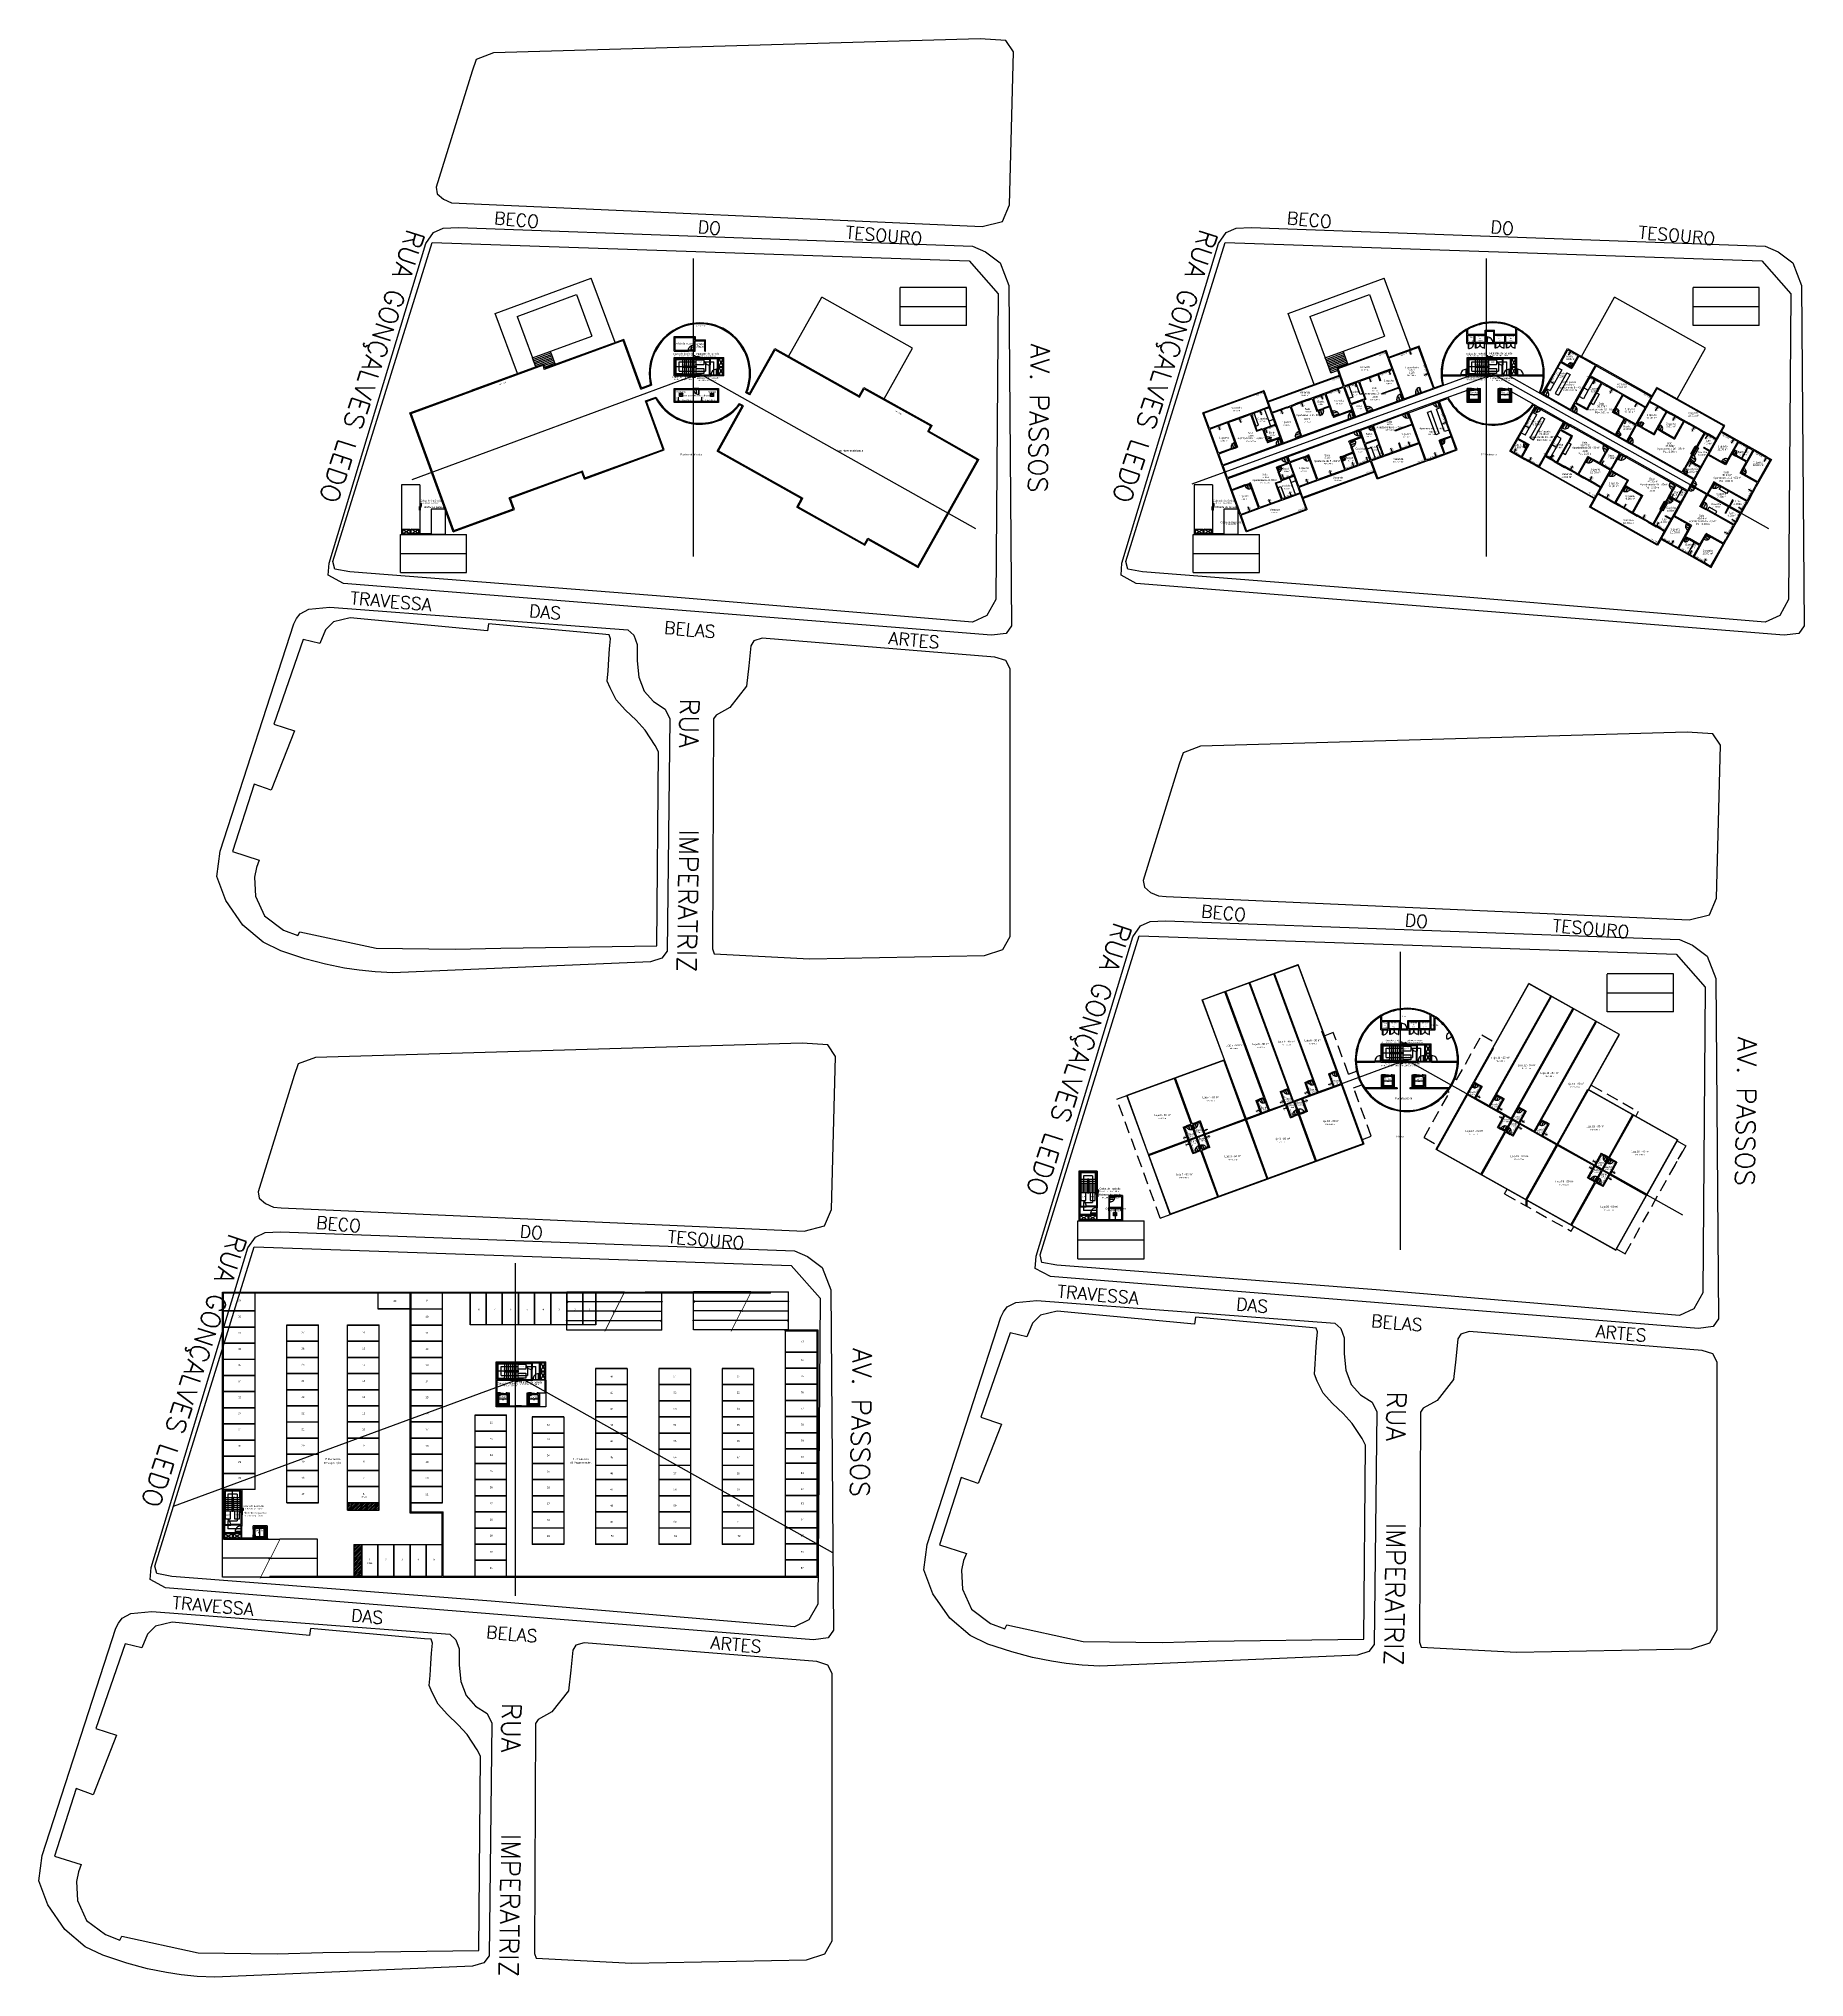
# Model space of a CAD drawing. Header units: millimetres. Extents: x -210 to 1173, y -437 to 320.
# Drawn here: x 169.9 to 448.8, y -157.3 to 149 of the extents above; entities that cross this region are included whole.
import ezdxf
from ezdxf.enums import TextEntityAlignment as Align

# ---------------------------------------------------------------- set-up
doc = ezdxf.new("R2010")
doc.units = ezdxf.units.MM
doc.header["$LTSCALE"] = 0.3
for name, pattern in [('DASHDOTX2', [50.8, 25.4, -12.7, 0, -12.7]), ('DASHED2', [9.525, 6.35, -3.175]), ('LTYPE_4', [112.5, 56.25, -56.25]), ('LTYPE_6', [168.75, 112.5, -28.125, 0, -28.125])]:
    doc.linetypes.add(name, pattern=pattern)
for name, color, linetype in [('330', 254, 'Continuous'), ('500', 254, 'Continuous'), ('551', 255, 'Continuous'), ('CORTE', 6, 'Continuous'), ('COTAS', 1, 'Continuous'), ('ESQUADRIAS', 3, 'Continuous'), ('LAYER_0', 6, 'Continuous'), ('LINHA DE CORTE', 6, 'DASHDOTX2'), ('PISO', 1, 'Continuous'), ('PROJEÇÃO', 1, 'DASHED2'), ('TEXTOS', 2, 'Continuous'), ('VISTA', 2, 'Continuous')]:
    doc.layers.add(name, color=color, linetype=linetype)
doc.styles.add('2MM 1_100', font='ARIAL.TTF', dxfattribs={"height": 0.2})
doc.styles.add('3MM 1_100', font='ARIAL.TTF', dxfattribs={"height": 0.3})
doc.styles.add('ROMANS', font='romans.shx')

msp = doc.modelspace()

# ---------------------------------------------------------------- hatches: boundary and pattern name
at = {"layer": 'PISO'}
h = msp.add_hatch(dxfattribs=at)
h.set_pattern_fill('_USER', color=256, scale=0.2, angle=45, style=0, pattern_type=0)
h.set_pattern_definition([(45, (-945.23788, -181.0188), (-0.141421356, 0.141421356), [])])
h.paths.add_polyline_path([(223.659, -82.319), (221.159, -82.319), (218.659, -82.319), (218.66, -83.519), (223.66, -83.519)])
h = msp.add_hatch(dxfattribs=at)
h.set_pattern_fill('_USER', color=256, scale=0.2, angle=45, style=0, pattern_type=0)
h.set_pattern_definition([(45, (-948.03819, -191.41864), (-0.141421356, 0.141421356), [])])
h.paths.add_polyline_path([(220.859, -92.568), (220.859, -90.744), (220.859, -89.832), (220.859, -88.919), (220.909, -88.919), (219.659, -88.919), (219.659, -93.244), (219.659, -93.919), (220.859, -93.919)])

# ---------------------------------------------------------------- linework, layer by layer
for p, q in [((273.334, 67.159), (273.334, 114.227)), ((398.59, 67.159), (398.59, 114.227)), ((228.893, 79.342), (274.23, 96.048)), ((317.946, 71.526), (274.23, 96.048)), ((352.128, 78.62), (399.643, 95.959)), ((443.202, 71.526), (399.643, 95.959)), ((385.035, -42.36), (385.035, 4.708)), ((345.217, -27.382), (385.926, -12.382)), ((429.647, -36.903), (385.934, -12.382)), ((245.212, -97.043), (245.212, -44.456)), ((191.193, -82.87), (246.103, -62.637)), ((295.336, -90.249), (246.111, -62.637))]:
    msp.add_line(p, q)
at = {"layer": '330'}
for points in [[(232.056, 116.774, 0), (316.878, 113.857, 0), (321.446, 108.66, 0), (321.072, 60.352, 0), (319.684, 57.832, 0), (317.392, 56.775, 0), (269.475, 60.812, 0), (219.014, 64.726, 0), (216.685, 65.161, 0), (216.372, 66.353, 0)], [(357.312, 116.774, 0), (442.133, 113.857, 0), (446.701, 108.66, 0), (446.327, 60.352, 0), (444.94, 57.832, 0), (442.647, 56.775, 0), (394.731, 60.812, 0), (344.27, 64.726, 0), (341.941, 65.161, 0), (341.628, 66.353, 0)], [(267.531, 5.64, 0), (267.794, 36.312, 0), (267.27, 37.317, 0), (265.671, 39.732, 0), (264.285, 41.283, 0), (262.589, 42.89, 0), (261.112, 44.508, 0), (260.166, 46.394, 0), (259.715, 47.478, 0), (259.839, 49.08, 0), (259.976, 50.967, 0), (260.04, 52.582, 0), (260.21, 54.166, 0), (259.985, 54.778, 0), (258.929, 54.874, 0), (240.925, 56.509, 0), (240.763, 55.392, 0), (219.076, 57.48, 0), (216.46, 56.836, 0), (215.171, 55.575, 0), (214.288, 53.419, 0), (211.67, 54.051, 0), (207.022, 40.689, 0), (210.31, 39.627, 0), (206.626, 30.223, 0), (203.908, 31.205, 0), (200.499, 20.537, 0), (204.736, 19.185, 0), (204.289, 18.05, 0), (203.956, 16.517, 0), (204.107, 13.513, 0), (205.566, 10.369, 0), (208.569, 8.121, 0), (210.825, 7.274, 0), (211.144, 7.88, 0), (223.177, 5.264, 0), (235.655, 5.112, 0), (242.916, 5.297, 0)], [(343.757, 7.256, 0), (428.578, 4.339, 0), (433.146, -0.858, 0), (432.772, -49.167, 0), (431.385, -51.687, 0), (429.092, -52.744, 0), (381.176, -48.706, 0), (330.715, -44.793, 0), (328.386, -44.357, 0), (328.073, -43.165, 0)], [(203.934, -41.908, 0), (288.756, -44.825, 0), (293.324, -50.022, 0), (292.95, -98.331, 0), (291.562, -100.851, 0), (289.27, -101.908, 0), (241.353, -97.87, 0), (190.892, -93.957, 0), (188.563, -93.521, 0), (188.25, -92.33, 0)], [(379.232, -103.879, 0), (379.494, -73.207, 0), (378.97, -72.202, 0), (377.371, -69.786, 0), (375.986, -68.235, 0), (374.29, -66.629, 0), (372.812, -65.01, 0), (371.866, -63.125, 0), (371.416, -62.04, 0), (371.539, -60.438, 0), (371.676, -58.551, 0), (371.74, -56.937, 0), (371.911, -55.352, 0), (371.685, -54.74, 0), (370.629, -54.645, 0), (352.625, -53.01, 0), (352.464, -54.126, 0), (330.777, -52.038, 0), (328.161, -52.682, 0), (326.872, -53.943, 0), (325.988, -56.1, 0), (323.371, -55.468, 0), (318.722, -68.829, 0), (322.01, -69.891, 0), (318.327, -79.296, 0), (315.608, -78.314, 0), (312.2, -88.981, 0), (316.437, -90.333, 0), (315.989, -91.468, 0), (315.657, -93.001, 0), (315.808, -96.006, 0), (317.266, -99.149, 0), (320.269, -101.398, 0), (322.525, -102.245, 0), (322.844, -101.639, 0), (334.878, -104.255, 0), (347.356, -104.406, 0), (354.616, -104.221, 0)], [(239.409, -153.043, 0), (239.672, -122.371, 0), (239.148, -121.366, 0), (237.549, -118.95, 0), (236.163, -117.399, 0), (234.467, -115.793, 0), (232.99, -114.174, 0), (232.044, -112.289, 0), (231.593, -111.205, 0), (231.717, -109.602, 0), (231.853, -107.715, 0), (231.918, -106.101, 0), (232.088, -104.516, 0), (231.863, -103.904, 0), (230.807, -103.809, 0), (212.803, -102.174, 0), (212.641, -103.29, 0), (190.954, -101.202, 0), (188.338, -101.846, 0), (187.049, -103.107, 0), (186.166, -105.264, 0), (183.548, -104.632, 0), (178.899, -117.994, 0), (182.188, -119.055, 0), (178.504, -128.46, 0), (175.786, -127.478, 0), (172.377, -138.146, 0), (176.614, -139.497, 0), (176.167, -140.632, 0), (175.834, -142.165, 0), (175.985, -145.17, 0), (177.444, -148.313, 0), (180.446, -150.562, 0), (182.703, -151.409, 0), (183.022, -150.803, 0), (195.055, -153.419, 0), (207.533, -153.57, 0), (214.794, -153.385, 0)]]:
    msp.add_polyline3d(points, close=True, dxfattribs=at)
at = {"layer": '500'}
for points in [[(236.178, 119.131, 0), (317.391, 116.167, 0), (319.459, 115.275, 0), (321.779, 113.536, 0), (323.128, 109.995, 0), (323.555, 56.224, 0), (322.728, 55.021, 0), (320.394, 54.719, 0), (218.026, 62.909, 0), (215.617, 64.222, 0), (215.761, 66.128, 0), (231.039, 116.608, 0), (232.248, 118.329, 0), (233.802, 119.027, 0)], [(361.433, 119.131, 0), (442.647, 116.167, 0), (444.714, 115.275, 0), (447.035, 113.536, 0), (448.383, 109.995, 0), (448.811, 56.224, 0), (447.983, 55.021, 0), (445.649, 54.719, 0), (343.281, 62.909, 0), (340.872, 64.222, 0), (341.016, 66.128, 0), (356.295, 116.608, 0), (357.503, 118.329, 0), (359.058, 119.027, 0)], [(210.21, 56.52, 0), (210.615, 57.35, 0), (211.21, 58.117, 0), (212.538, 58.839, 0), (215.854, 59.159, 0), (262.931, 55.584, 0), (263.901, 54.707, 0), (264.436, 53.258, 0), (264.423, 50.692, 0), (264.695, 48.112, 0), (265.534, 45.892, 0), (266.984, 44.231, 0), (268.84, 43.067, 0), (269.612, 41.537, 0), (269.158, 4.8, 0), (268.309, 3.68, 0), (266.556, 3.133, 0), (225.824, 1.395, 0), (223.022, 1.52, 0), (220.524, 1.795, 0), (218.172, 2.143, 0), (215.167, 2.742, 0), (211.906, 3.622, 0), (208.154, 4.873, 0), (205.319, 6.221, 0), (202.141, 8.933, 0), (199.466, 12.813, 0), (198.012, 16.608, 0), (198.534, 20.608, 0)], [(284.168, 54.248, 0), (282.855, 53.842, 0), (282.363, 53.067, 0), (282.063, 49.893, 0), (281.685, 46.653, 0), (279.095, 43.321, 0), (276.897, 42.12, 0), (276.508, 41.498, 0), (276.335, 5.156, 0), (276.61, 4.396, 0), (291.671, 3.605, 0), (319.283, 4.134, 0), (322.197, 5.08, 0), (323.357, 7.12, 0), (323.37, 49.395, 0), (322.677, 50.712, 0), (320.961, 51.265, 0)], [(347.878, 9.613, 0), (429.092, 6.649, 0), (431.159, 5.757, 0), (433.48, 4.017, 0), (434.828, 0.477, 0), (435.256, -53.294, 0), (434.428, -54.497, 0), (432.094, -54.799, 0), (329.726, -46.609, 0), (327.317, -45.296, 0), (327.461, -43.391, 0), (342.74, 7.09, 0), (343.948, 8.811, 0), (345.503, 9.509, 0)], [(208.056, -39.551, 0), (289.269, -42.516, 0), (291.337, -43.408, 0), (293.657, -45.147, 0), (295.005, -48.687, 0), (295.433, -102.458, 0), (294.606, -103.661, 0), (292.272, -103.963, 0), (189.904, -95.773, 0), (187.494, -94.46, 0), (187.638, -92.555, 0), (202.917, -42.074, 0), (204.125, -40.353, 0), (205.68, -39.655, 0)], [(321.91, -52.998, 0), (322.315, -52.168, 0), (322.911, -51.401, 0), (324.238, -50.68, 0), (327.555, -50.359, 0), (374.631, -53.935, 0), (375.601, -54.811, 0), (376.136, -56.26, 0), (376.124, -58.827, 0), (376.395, -61.407, 0), (377.234, -63.626, 0), (378.684, -65.288, 0), (380.54, -66.452, 0), (381.312, -67.981, 0), (380.858, -104.719, 0), (380.01, -105.839, 0), (378.256, -106.386, 0), (337.525, -108.124, 0), (334.723, -107.999, 0), (332.225, -107.723, 0), (329.873, -107.376, 0), (326.868, -106.776, 0), (323.606, -105.896, 0), (319.855, -104.646, 0), (317.02, -103.298, 0), (313.842, -100.585, 0), (311.167, -96.706, 0), (309.713, -92.91, 0), (310.234, -88.911, 0)], [(395.868, -55.271, 0), (394.555, -55.676, 0), (394.064, -56.451, 0), (393.764, -59.625, 0), (393.385, -62.865, 0), (390.795, -66.198, 0), (388.598, -67.399, 0), (388.208, -68.02, 0), (388.035, -104.363, 0), (388.311, -105.122, 0), (403.371, -105.914, 0), (430.983, -105.385, 0), (433.898, -104.438, 0), (435.057, -102.399, 0), (435.071, -60.123, 0), (434.377, -58.806, 0), (432.662, -58.253, 0)], [(182.088, -102.162, 0), (182.493, -101.332, 0), (183.088, -100.565, 0), (184.416, -99.844, 0), (187.732, -99.523, 0), (234.809, -103.099, 0), (235.778, -103.975, 0), (236.314, -105.424, 0), (236.301, -107.991, 0), (236.573, -110.571, 0), (237.412, -112.79, 0), (238.862, -114.452, 0), (240.718, -115.616, 0), (241.49, -117.145, 0), (241.036, -153.883, 0), (240.187, -155.003, 0), (238.434, -155.55, 0), (197.702, -157.288, 0), (194.9, -157.163, 0), (192.402, -156.888, 0), (190.05, -156.54, 0), (187.045, -155.94, 0), (183.783, -155.06, 0), (180.032, -153.81, 0), (177.197, -152.462, 0), (174.019, -149.749, 0), (171.344, -145.87, 0), (169.89, -142.075, 0), (170.411, -138.075, 0)], [(256.046, -104.435, 0), (254.732, -104.84, 0), (254.241, -105.615, 0), (253.941, -108.789, 0), (253.562, -112.03, 0), (250.973, -115.362, 0), (248.775, -116.563, 0), (248.386, -117.184, 0), (248.213, -153.527, 0), (248.488, -154.286, 0), (263.549, -155.078, 0), (291.161, -154.549, 0), (294.075, -153.602, 0), (295.235, -151.563, 0), (295.248, -109.287, 0), (294.555, -107.97, 0), (292.839, -107.417, 0)]]:
    msp.add_polyline3d(points, close=True, dxfattribs=at)
at = {"layer": '551', "color": 250}
for points in [[(236.289, 122.956, 0), (318.933, 119.281, 0), (322.135, 120.085, 0), (323.267, 122.692, 0), (323.905, 146.877, 0), (322.67, 148.68, 0), (318.596, 148.952, 0), (241.735, 146.716, 0), (238.987, 145.673, 0), (238.382, 143.849, 0), (232.666, 125.486, 0), (232.856, 124.449, 0), (233.822, 123.617, 0), (235.081, 123.046, 0)], [(347.99, 13.438, 0), (430.633, 9.763, 0), (433.835, 10.566, 0), (434.967, 13.174, 0), (435.605, 37.358, 0), (434.371, 39.162, 0), (430.296, 39.433, 0), (353.436, 37.197, 0), (350.688, 36.154, 0), (350.082, 34.33, 0), (344.366, 15.968, 0), (344.557, 14.93, 0), (345.522, 14.098, 0), (346.781, 13.528, 0)], [(208.167, -35.726, 0), (290.81, -39.401, 0), (294.013, -38.598, 0), (295.145, -35.99, 0), (295.783, -11.806, 0), (294.548, -10.002, 0), (290.474, -9.731, 0), (213.613, -11.967, 0), (210.865, -13.01, 0), (210.26, -14.834, 0), (204.544, -33.196, 0), (204.734, -34.234, 0), (205.699, -35.066, 0), (206.959, -35.636, 0)]]:
    msp.add_polyline3d(points, close=True, dxfattribs=at)
at = {"layer": 'CORTE'}
for p, q in [((270.295, 99.596), (270.295, 101.896)), ((270.295, 101.896), (273.595, 101.896)), ((270.445, 99.746), (270.445, 101.746)), ((270.445, 101.746), (273.445, 101.746)), ((273.445, 99.746), (273.445, 101.746)), ((273.595, 101.896), (273.595, 101.396)), ((273.595, 101.396), (275.245, 101.396)), ((273.595, 101.246), (275.095, 101.246)), ((273.595, 99.596), (273.595, 101.246)), ((275.095, 99.596), (275.095, 101.246)), ((275.245, 99.596), (275.245, 101.396)), ((395.5, 100.796), (395.5, 102.94)), ((395.65, 102.296), (395.65, 103.027)), ((395.65, 102.296), (398.4, 102.296)), ((395.65, 102.146), (396.65, 102.146)), ((395.65, 100.946), (395.65, 102.146)), ((396.65, 100.946), (396.65, 102.146)), ((396.8, 100.946), (396.8, 102.146)), ((396.8, 102.146), (398.4, 102.146)), ((398.4, 102.896), (399.9, 102.896)), ((398.4, 102.296), (398.4, 102.896)), ((398.4, 100.946), (398.4, 102.146)), ((398.55, 102.746), (399.75, 102.746)), ((398.55, 100.946), (398.55, 102.746)), ((399.75, 100.946), (399.75, 102.746)), ((399.9, 102.296), (399.9, 102.896)), ((399.9, 102.296), (403.25, 102.296)), ((399.9, 100.946), (399.9, 102.146)), ((399.9, 102.146), (401.5, 102.146)), ((401.5, 100.946), (401.5, 102.146)), ((401.65, 100.946), (401.65, 102.146)), ((401.65, 102.146), (403.25, 102.146)), ((403.25, 102.296), (403.25, 103.178)), ((403.25, 100.946), (403.25, 102.146)), ((403.4, 100.796), (403.4, 103.099)), ((404.843, 102.296), (404.846, 102.296)), ((270.295, 99.596), (272.545, 99.596)), ((270.295, 98.596), (278.145, 98.596)), ((270.295, 95.696), (270.295, 98.596)), ((270.445, 99.746), (272.545, 99.746)), ((270.445, 98.446), (275.845, 98.446)), ((270.445, 95.846), (270.445, 98.446)), ((270.595, 98.596), (270.595, 98.596)), ((272.545, 99.746), (272.545, 99.596)), ((273.345, 99.746), (273.345, 99.596)), ((273.345, 99.746), (273.445, 99.746)), ((273.345, 99.596), (273.595, 99.596)), ((273.445, 99.596), (273.595, 99.596)), ((274.294, 98.716), (273.694, 98.716)), ((273.694, 98.716), (273.694, 98.546)), ((274.294, 98.546), (273.694, 98.546)), ((274.294, 98.716), (274.294, 98.546)), ((275.095, 99.746), (275.095, 99.746)), ((275.095, 99.596), (275.245, 99.596)), ((275.845, 98.346), (275.845, 98.446)), ((275.945, 98.446), (277.145, 98.446)), ((275.945, 98.346), (275.945, 98.446)), ((277.145, 98.446), (277.995, 98.446)), ((277.145, 95.846), (277.145, 98.446)), ((277.295, 97.196), (277.295, 98.446)), ((277.995, 98.446), (277.295, 97.196)), ((277.295, 98.446), (277.995, 97.196)), ((277.995, 97.196), (277.995, 98.446)), ((278.145, 95.696), (278.145, 98.596)), ((382.759, 99.699), (382.618, 99.647)), ((382.618, 99.647), (383.646, 96.829)), ((382.759, 99.699), (383.153, 98.618)), ((387.964, 100.374), (383.153, 98.618)), ((387.875, 100.182), (383.205, 98.478)), ((383.205, 98.478), (385.553, 92.043)), ((390.223, 93.747), (387.875, 100.182)), ((390.364, 93.798), (387.964, 100.374)), ((395.5, 100.796), (395.75, 100.796)), ((395.55, 98.596), (403.4, 98.596)), ((395.55, 95.846), (395.55, 98.596)), ((395.65, 100.946), (395.75, 100.946)), ((395.7, 98.446), (401.1, 98.446)), ((395.7, 95.846), (395.7, 98.446)), ((395.75, 100.946), (395.75, 100.796)), ((395.85, 98.596), (395.85, 98.596)), ((396.55, 100.946), (396.55, 100.796)), ((396.55, 100.946), (396.65, 100.946)), ((396.55, 100.796), (396.94, 100.796)), ((396.8, 100.946), (396.9, 100.946)), ((396.9, 100.946), (396.9, 100.796)), ((398.26, 100.796), (398.7, 100.796)), ((398.3, 100.946), (398.3, 100.796)), ((398.3, 100.946), (398.4, 100.946)), ((398.55, 100.946), (398.7, 100.946)), ((398.7, 100.946), (398.7, 100.796)), ((399.55, 98.716), (398.95, 98.716)), ((398.95, 98.716), (398.95, 98.546)), ((399.55, 98.546), (398.95, 98.546)), ((399.55, 98.716), (399.55, 98.546)), ((399.6, 100.946), (399.6, 100.796)), ((399.6, 100.946), (399.75, 100.946)), ((399.6, 100.796), (400, 100.796)), ((399.9, 100.946), (400, 100.946)), ((400, 100.946), (400, 100.796)), ((401.1, 98.346), (401.1, 98.446)), ((401.2, 98.446), (402.4, 98.446)), ((401.2, 98.346), (401.2, 98.446)), ((401.4, 100.946), (401.4, 100.796)), ((401.4, 100.946), (401.5, 100.946)), ((401.4, 100.796), (401.75, 100.796)), ((401.65, 100.946), (401.75, 100.946)), ((401.75, 100.946), (401.75, 100.796)), ((402.4, 98.446), (403.25, 98.446)), ((402.4, 95.846), (402.4, 98.446)), ((402.55, 97.196), (402.55, 98.446)), ((403.25, 98.446), (402.55, 97.196)), ((402.55, 98.446), (403.25, 97.196)), ((403.15, 100.946), (403.15, 100.796)), ((403.15, 100.946), (403.25, 100.946)), ((403.15, 100.796), (403.4, 100.796)), ((403.25, 97.196), (403.25, 98.446)), ((403.4, 95.846), (403.4, 98.596)), ((409.135, 95.936), (411.419, 100.009)), ((410.45, 97.973), (411.477, 99.805)), ((411.419, 100.009), (413.714, 98.722)), ((411.477, 99.805), (413.091, 98.9)), ((413.091, 98.9), (412.064, 97.067)), ((413.222, 98.826), (412.121, 96.863)), ((413.222, 98.826), (413.641, 98.591)), ((413.641, 98.591), (413.714, 98.722)), ((270.295, 95.696), (276.095, 95.696)), ((270.445, 95.846), (275.845, 95.846)), ((273.694, 95.576), (273.694, 95.746)), ((274.294, 95.746), (273.694, 95.746)), ((274.294, 95.576), (273.694, 95.576)), ((274.294, 95.576), (274.294, 95.746)), ((275.845, 95.846), (275.845, 97.446)), ((275.945, 95.846), (275.945, 97.446)), ((275.945, 95.846), (276.095, 95.846)), ((276.995, 95.846), (277.145, 95.846)), ((278.145, 95.696), (276.995, 95.696)), ((277.295, 97.196), (277.995, 97.196)), ((277.295, 97.046), (277.995, 97.046)), ((277.295, 95.846), (277.295, 97.046)), ((277.295, 97.046), (277.995, 95.846)), ((277.995, 97.046), (277.295, 95.846)), ((277.295, 95.846), (277.995, 95.846)), ((277.995, 95.846), (277.995, 97.046)), ((278.145, 95.696), (278.145, 95.696)), ((375.103, 96.905), (374.962, 96.854)), ((374.962, 96.854), (375.99, 94.035)), ((375.103, 96.905), (376.131, 94.087)), ((379.137, 95.184), (377.799, 94.695)), ((379.189, 95.043), (378.531, 94.803)), ((379.189, 95.043), (379.137, 95.184)), ((381.955, 96.212), (381.016, 95.869)), ((381.068, 95.728), (381.016, 95.869)), ((382.007, 96.071), (381.068, 95.728)), ((381.444, 95.863), (381.787, 94.924)), ((381.537, 95.9), (381.881, 94.958)), ((381.881, 94.958), (381.787, 94.924)), ((382.007, 96.071), (381.955, 96.212)), ((383.459, 96.761), (383.646, 96.829)), ((383.51, 96.62), (383.459, 96.761)), ((383.51, 96.62), (383.698, 96.688)), ((383.698, 96.688), (385.412, 91.991)), ((396, 95.696), (388.362, 92.908)), ((391.593, 95.846), (394.55, 95.846)), ((391.598, 95.696), (394.55, 95.696)), ((394.55, 95.846), (394.55, 95.696)), ((395.45, 95.846), (395.45, 95.696)), ((395.45, 95.846), (395.55, 95.846)), ((395.45, 95.696), (401.35, 95.696)), ((395.7, 95.846), (401.1, 95.846)), ((398.95, 95.576), (398.95, 95.746)), ((399.55, 95.746), (398.95, 95.746)), ((399.55, 95.576), (398.95, 95.576)), ((399.55, 95.576), (399.55, 95.746)), ((401.1, 95.846), (401.1, 97.446)), ((401.2, 95.846), (401.2, 97.446)), ((401.2, 95.846), (401.35, 95.846)), ((407.564, 92.659), (402.149, 95.696)), ((402.25, 95.846), (402.4, 95.846)), ((403.5, 95.696), (402.25, 95.696)), ((402.55, 97.196), (403.25, 97.196)), ((402.55, 95.846), (402.55, 97.046)), ((402.55, 97.046), (403.25, 95.846)), ((403.25, 97.046), (402.55, 95.846)), ((402.55, 97.046), (403.25, 97.046)), ((402.55, 95.846), (403.25, 95.846)), ((403.25, 95.846), (403.25, 97.046)), ((403.5, 95.846), (403.4, 95.846)), ((403.4, 95.696), (403.4, 95.696)), ((403.5, 95.846), (403.5, 95.696)), ((404.4, 95.846), (407.587, 95.846)), ((404.4, 95.846), (404.4, 95.696)), ((404.4, 95.696), (407.581, 95.696)), ((409.266, 95.862), (409.135, 95.936)), ((409.266, 95.862), (410.376, 97.842)), ((410.376, 97.842), (411.38, 97.279)), ((410.45, 97.973), (411.454, 97.41)), ((410.972, 97.514), (410.972, 97.514)), ((411.454, 97.41), (411.38, 97.279)), ((411.942, 97.136), (411.868, 97.005)), ((411.868, 97.005), (412.121, 96.863)), ((411.91, 90.39), (415.823, 97.367)), ((411.942, 97.136), (412.064, 97.067)), ((414.976, 95.55), (412.701, 91.494)), ((414.976, 95.55), (415.324, 95.354)), ((415.397, 95.485), (415.049, 95.68)), ((415.052, 95.685), (416.027, 97.425)), ((415.324, 95.354), (415.397, 95.485)), ((415.385, 97.613), (415.458, 97.744)), ((415.823, 97.367), (415.385, 97.613)), ((415.458, 97.744), (416.027, 97.425)), ((270.297, 91.496), (270.297, 93.696)), ((270.3, 93.696), (273.397, 93.696)), ((270.447, 91.646), (270.447, 93.546)), ((270.45, 93.546), (273.397, 93.546)), ((273.397, 93.546), (273.397, 93.696)), ((274.197, 93.546), (274.197, 93.696)), ((274.197, 93.696), (277.295, 93.696)), ((274.197, 93.546), (277.145, 93.546)), ((277.147, 93.546), (277.147, 91.646)), ((277.297, 93.696), (277.297, 91.496)), ((363.449, 93.397), (363.308, 93.346)), ((363.308, 93.346), (364.234, 90.81)), ((363.449, 93.397), (364.717, 89.922)), ((370.284, 91.951), (374.018, 93.313)), ((370.336, 91.81), (370.284, 91.951)), ((370.336, 91.81), (371.064, 92.075)), ((371.064, 92.075), (371.801, 90.056)), ((371.204, 92.127), (373.083, 92.812)), ((371.204, 92.127), (371.89, 90.248)), ((373.083, 92.812), (373.769, 90.934)), ((373.224, 92.864), (374.07, 93.172)), ((373.224, 92.864), (374.235, 90.093)), ((374.07, 93.172), (374.018, 93.313)), ((375.146, 93.725), (375.991, 94.033)), ((375.197, 93.584), (375.146, 93.725)), ((375.197, 93.584), (376.042, 93.892)), ((376.042, 93.892), (377.345, 90.323)), ((376.67, 94.283), (376.131, 94.087)), ((376.722, 94.142), (376.183, 93.946)), ((376.183, 93.946), (377.16, 91.268)), ((376.722, 94.142), (376.67, 94.283)), ((379.508, 92.126), (377.16, 91.268)), ((377.85, 94.554), (377.799, 94.695)), ((378.39, 94.751), (377.85, 94.554)), ((378.39, 94.751), (379.065, 92.902)), ((378.531, 94.803), (379.206, 92.954)), ((379.56, 91.985), (379.231, 91.865)), ((379.56, 91.985), (379.508, 92.126)), ((384.726, 93.87), (382.002, 92.876)), ((382.002, 92.876), (382.036, 92.782)), ((384.761, 93.776), (382.036, 92.782)), ((385.412, 91.991), (385.318, 91.957)), ((385.318, 91.957), (385.37, 91.816)), ((387.517, 92.599), (385.37, 91.816)), ((385.553, 92.043), (387.465, 92.74)), ((387.465, 92.74), (387.517, 92.599)), ((388.311, 93.049), (390.223, 93.747)), ((388.311, 93.049), (388.362, 92.908)), ((390.364, 93.798), (391.641, 94.264)), ((395.55, 93.398), (390.893, 91.703)), ((391.179, 91.647), (392.46, 92.116)), ((395.555, 91.496), (395.555, 93.696)), ((395.73, 93.696), (395.555, 93.696)), ((395.705, 91.646), (395.705, 93.696)), ((395.705, 93.546), (395.73, 93.546)), ((395.705, 91.646), (395.705, 93.546)), ((397.25, 93.696), (397.655, 93.696)), ((397.25, 93.546), (397.505, 93.546)), ((397.505, 93.546), (397.505, 91.646)), ((397.655, 91.496), (397.655, 93.696)), ((400.45, 93.696), (400.625, 93.696)), ((400.45, 91.496), (400.45, 93.696)), ((400.6, 91.646), (400.6, 93.696)), ((400.6, 91.646), (400.6, 93.546)), ((402.145, 93.696), (402.55, 93.696)), ((402.2, 93.375), (402.199, 93.376)), ((402.4, 93.696), (402.4, 91.646)), ((402.55, 93.696), (402.55, 91.496)), ((406.586, 90.915), (402.55, 93.179)), ((407.433, 92.9), (407.162, 93.052)), ((407.433, 92.9), (408.548, 94.889)), ((408.679, 94.816), (407.564, 92.827)), ((407.564, 92.827), (407.636, 92.787)), ((407.564, 92.659), (407.636, 92.787)), ((408.262, 92.267), (408.333, 92.395)), ((412.056, 90.139), (408.262, 92.267)), ((408.333, 92.395), (411.91, 90.39)), ((408.679, 94.816), (408.548, 94.889)), ((416.718, 94.571), (414.983, 91.475)), ((416.849, 94.498), (415.114, 91.402)), ((416.37, 94.767), (416.444, 94.898)), ((416.718, 94.571), (416.37, 94.767)), ((417.665, 94.213), (416.443, 94.897)), ((416.852, 94.504), (417.594, 94.085)), ((417.594, 94.085), (417.665, 94.213)), ((418.537, 89.94), (420.08, 92.688)), ((418.742, 89.997), (420.221, 92.633)), ((419.34, 93.11), (419.41, 93.234)), ((420.08, 92.688), (419.34, 93.11)), ((419.41, 93.234), (421.59, 92.012)), ((420.221, 92.633), (421.517, 91.881)), ((421.517, 91.881), (421.59, 92.012)), ((423.772, 90.788), (425.505, 93.876)), ((424.442, 91.675), (425.636, 93.803)), ((425.636, 93.803), (425.505, 93.876)), ((277.294, 91.496), (270.3, 91.496)), ((277.147, 91.646), (270.447, 91.646)), ((353.914, 89.918), (353.773, 89.867)), ((360.629, 71.078), (353.773, 89.867)), ((354.84, 87.382), (353.914, 89.918)), ((362.261, 90.09), (360.476, 89.438)), ((360.527, 89.298), (360.476, 89.438)), ((361.326, 89.589), (360.527, 89.298)), ((361.326, 89.589), (362.012, 87.71)), ((362.312, 89.949), (361.467, 89.64)), ((361.467, 89.64), (362.152, 87.761)), ((362.312, 89.949), (362.261, 90.09)), ((364.234, 90.81), (363.388, 90.501)), ((363.44, 90.36), (363.388, 90.501)), ((364.285, 90.669), (363.44, 90.36)), ((364.285, 90.669), (365.245, 88.038)), ((365.188, 90.091), (364.718, 89.92)), ((364.769, 89.781), (366.483, 85.084)), ((365.239, 89.95), (364.77, 89.779)), ((365.239, 89.95), (365.188, 90.091)), ((367.067, 90.777), (368.405, 91.265)), ((367.118, 90.636), (367.067, 90.777)), ((367.118, 90.636), (367.588, 90.807)), ((367.588, 90.807), (368.993, 86.958)), ((367.729, 90.858), (368.457, 91.124)), ((367.729, 90.858), (369.133, 87.009)), ((368.457, 91.124), (368.405, 91.265)), ((376.816, 88.855), (369.442, 86.164)), ((372.035, 90.141), (371.801, 90.056)), ((371.984, 90.282), (371.89, 90.248)), ((371.984, 90.282), (372.035, 90.141)), ((373.769, 90.934), (372.736, 90.557)), ((372.736, 90.557), (372.787, 90.416)), ((373.82, 90.793), (372.787, 90.416)), ((373.82, 90.793), (374.095, 90.041)), ((374.235, 90.093), (374.095, 90.041)), ((374.493, 89.388), (374.352, 89.337)), ((374.352, 89.337), (374.437, 89.102)), ((377.397, 90.182), (374.437, 89.102)), ((374.493, 89.388), (374.527, 89.294)), ((377.345, 90.323), (374.527, 89.294)), ((376.816, 88.855), (376.868, 88.712)), ((379.09, 91.813), (377.211, 91.128)), ((377.211, 91.128), (377.897, 89.249)), ((377.397, 90.182), (377.756, 89.197)), ((377.756, 89.197), (377.662, 89.163)), ((377.662, 89.163), (377.714, 89.021)), ((384.524, 91.507), (377.714, 89.021)), ((379.775, 89.934), (377.897, 89.249)), ((385.303, 89.663), (378.399, 87.143)), ((379.09, 91.813), (379.468, 90.778)), ((379.231, 91.865), (379.609, 90.829)), ((379.609, 90.829), (379.468, 90.778)), ((379.883, 90.078), (379.742, 90.026)), ((379.742, 90.026), (379.776, 89.932)), ((379.883, 90.078), (379.917, 89.984)), ((384.472, 91.648), (379.916, 89.986)), ((385.355, 89.522), (380.705, 87.825)), ((384.472, 91.648), (384.524, 91.507)), ((385.355, 89.522), (385.303, 89.663)), ((390.141, 91.428), (386.055, 89.937)), ((386.106, 89.796), (386.055, 89.937)), ((386.2, 89.831), (386.106, 89.796)), ((387.914, 85.134), (386.2, 89.831)), ((386.341, 89.882), (390.193, 91.287)), ((389.084, 82.367), (386.341, 89.882)), ((390.193, 91.287), (390.141, 91.428)), ((390.944, 91.562), (390.893, 91.703)), ((390.944, 91.562), (391.038, 91.596)), ((391.82, 89.459), (391.038, 91.596)), ((391.961, 89.511), (391.179, 91.647)), ((391.82, 89.459), (391.961, 89.511)), ((397.655, 91.496), (395.555, 91.496)), ((397.505, 91.646), (395.705, 91.646)), ((402.55, 91.496), (400.45, 91.496)), ((402.4, 91.646), (400.6, 91.646)), ((405.18, 88.92), (406.294, 90.904)), ((405.311, 88.847), (405.18, 88.92)), ((405.311, 88.847), (406.424, 90.831)), ((406.294, 90.904), (406.019, 91.057)), ((406.424, 90.831), (406.512, 90.782)), ((406.512, 90.782), (406.587, 90.916)), ((407.209, 90.391), (407.285, 90.525)), ((407.209, 90.391), (410.786, 88.385)), ((411.079, 88.397), (407.285, 90.525)), ((409.956, 88.848), (409.957, 88.851)), ((412.628, 91.363), (412.044, 90.322)), ((412.044, 90.322), (412.131, 90.273)), ((412.131, 90.273), (412.056, 90.139)), ((412.628, 91.363), (414.502, 90.312)), ((412.701, 91.494), (414.445, 90.516)), ((412.753, 89.748), (412.825, 89.876)), ((420.908, 85.173), (412.753, 89.748)), ((412.825, 89.876), (418.975, 86.428)), ((412.957, 89.803), (413.044, 89.754)), ((414.494, 90.603), (414.445, 90.516)), ((414.494, 90.603), (414.625, 90.53)), ((414.625, 90.53), (414.502, 90.312)), ((415.114, 91.402), (414.983, 91.475)), ((418.756, 89.817), (418.537, 89.94)), ((418.829, 89.948), (418.742, 89.997)), ((418.829, 89.948), (418.756, 89.817)), ((419.318, 87.038), (420.369, 88.913)), ((419.44, 89.606), (419.366, 89.475)), ((420.369, 88.913), (419.366, 89.475)), ((422.231, 88.041), (419.44, 89.606)), ((419.448, 86.965), (420.499, 88.84)), ((422.158, 87.911), (420.499, 88.84)), ((422.231, 88.041), (423.699, 90.658)), ((422.411, 88.055), (424.368, 91.544)), ((423.261, 90.903), (423.335, 91.034)), ((423.699, 90.658), (423.261, 90.903)), ((423.335, 91.034), (423.772, 90.788)), ((424.368, 91.544), (424.978, 91.202)), ((424.442, 91.675), (425.051, 91.333)), ((424.978, 91.202), (425.051, 91.333)), ((426.983, 90.078), (425.028, 86.588)), ((427.114, 90.004), (425.647, 87.387)), ((426.447, 90.55), (426.374, 90.419)), ((426.374, 90.419), (426.983, 90.077)), ((426.447, 90.55), (427.798, 89.792)), ((427.114, 90.004), (427.725, 89.661)), ((427.725, 89.661), (427.798, 89.792)), ((429.12, 88.879), (429.193, 89.01)), ((429.12, 88.879), (429.731, 88.536)), ((429.193, 89.01), (430.633, 88.202)), ((355.309, 87.553), (354.84, 87.382)), ((355.361, 87.412), (354.891, 87.241)), ((356.262, 83.483), (354.891, 87.241)), ((355.361, 87.412), (355.309, 87.553)), ((358.597, 88.753), (357.188, 88.239)), ((357.24, 88.098), (357.188, 88.239)), ((357.709, 88.269), (357.24, 88.098)), ((357.709, 88.269), (359.08, 84.511)), ((358.649, 88.612), (357.85, 88.321)), ((357.85, 88.321), (359.273, 84.422)), ((359.273, 84.422), (357.85, 88.321)), ((358.649, 88.612), (358.597, 88.753)), ((365.245, 88.038), (363.225, 87.301)), ((363.225, 87.301), (363.722, 85.939)), ((365.296, 87.897), (363.418, 87.212)), ((363.418, 87.212), (363.863, 85.991)), ((363.863, 85.991), (363.722, 85.939)), ((366.033, 85.878), (364.014, 85.141)), ((365.982, 86.019), (364.103, 85.333)), ((365.296, 87.897), (365.982, 86.019)), ((366.033, 85.878), (366.342, 85.032)), ((376.868, 88.712), (366.3, 84.855)), ((369.301, 86.112), (366.483, 85.084)), ((377.647, 86.869), (366.985, 82.978)), ((377.699, 86.728), (367.271, 82.923)), ((369.133, 87.009), (368.993, 86.958)), ((369.408, 86.257), (369.267, 86.206)), ((369.267, 86.206), (369.301, 86.112)), ((369.408, 86.257), (369.442, 86.164)), ((378.887, 86.097), (376.867, 85.36)), ((378.938, 85.956), (377.06, 85.271)), ((377.699, 86.728), (377.647, 86.869)), ((378.45, 87.002), (378.399, 87.143)), ((378.544, 87.037), (378.45, 87.002)), ((378.887, 86.097), (378.544, 87.037)), ((380.564, 87.774), (378.685, 87.088)), ((379.439, 85.021), (378.685, 87.088)), ((380.258, 82.34), (378.938, 85.956)), ((380.598, 87.68), (380.564, 87.774)), ((380.739, 87.731), (380.598, 87.68)), ((380.739, 87.731), (380.705, 87.825)), ((380.945, 87.168), (380.804, 87.116)), ((381.318, 85.707), (380.804, 87.116)), ((381.51, 85.618), (380.945, 87.168)), ((386.852, 88.046), (384.127, 87.052)), ((384.162, 86.958), (384.127, 87.052)), ((386.886, 87.952), (384.162, 86.958)), ((393.011, 86.192), (391.929, 85.799)), ((391.98, 85.658), (391.929, 85.799)), ((393.062, 86.051), (391.98, 85.658)), ((392.23, 88.332), (392.371, 88.383)), ((393.01, 86.192), (392.23, 88.332)), ((393.973, 83.991), (392.366, 88.381)), ((393.781, 84.081), (393.062, 86.051)), ((402.306, 83.797), (404.593, 87.874)), ((403.61, 85.817), (404.614, 85.254)), ((403.611, 85.816), (404.724, 87.801)), ((403.733, 86.035), (403.733, 86.034)), ((403.806, 86.166), (403.807, 86.165)), ((404.724, 87.801), (404.594, 87.874)), ((406.871, 81.408), (410.787, 88.387)), ((410.255, 87.133), (407.981, 83.079)), ((410.255, 87.133), (412, 86.155)), ((410.916, 88.31), (410.329, 87.264)), ((410.329, 87.264), (412.204, 86.212)), ((410.916, 88.31), (411.003, 88.261)), ((411.003, 88.261), (411.078, 88.395)), ((411.788, 87.821), (411.863, 87.955)), ((411.79, 87.824), (417.85, 84.422)), ((419.93, 83.429), (411.863, 87.955)), ((411.951, 86.067), (412, 86.155)), ((411.951, 86.067), (412.081, 85.994)), ((412.081, 85.994), (412.204, 86.212)), ((418.975, 86.428), (419.024, 86.515)), ((419.155, 86.441), (419.024, 86.515)), ((419.106, 86.354), (419.155, 86.441)), ((419.106, 86.354), (420.763, 85.425)), ((419.448, 86.965), (419.318, 87.038)), ((420.763, 85.425), (422.158, 87.911)), ((420.894, 85.352), (422.337, 87.925)), ((422.159, 87.91), (422.158, 87.911)), ((422.337, 87.925), (422.425, 87.876)), ((422.411, 88.055), (422.498, 88.007)), ((422.498, 88.007), (422.425, 87.876)), ((423.109, 87.665), (423.035, 87.534)), ((423.035, 87.534), (425.085, 86.384)), ((423.109, 87.664), (425.028, 86.588)), ((425.574, 87.256), (425.085, 86.384)), ((425.661, 87.207), (425.574, 87.256)), ((425.647, 87.387), (425.734, 87.338)), ((425.734, 87.338), (425.661, 87.207)), ((426.345, 86.995), (426.272, 86.865)), ((426.272, 86.865), (428.321, 85.715)), ((426.345, 86.995), (428.264, 85.919)), ((429.731, 88.536), (428.264, 85.919)), ((429.861, 88.463), (428.321, 85.715)), ((429.861, 88.463), (430.56, 88.071)), ((430.56, 88.071), (430.633, 88.202)), ((433.003, 86.701), (431.072, 83.255)), ((433.134, 86.628), (431.202, 83.182)), ((432.378, 87.223), (432.304, 87.093)), ((432.304, 87.093), (433.003, 86.701)), ((432.378, 87.223), (433.644, 86.514)), ((433.134, 86.628), (433.57, 86.383)), ((433.57, 86.383), (433.644, 86.514)), ((433.724, 83.292), (435.68, 86.781)), ((434.442, 85.894), (434.516, 86.025)), ((434.442, 85.894), (434.879, 85.649)), ((434.516, 86.025), (434.952, 85.78)), ((434.952, 85.78), (436.146, 87.908)), ((436.291, 86.439), (435.68, 86.781)), ((435.753, 86.912), (436.272, 87.837)), ((436.364, 86.569), (435.753, 86.912)), ((436.272, 87.837), (436.146, 87.908)), ((436.291, 86.439), (436.364, 86.569)), ((437.687, 85.657), (437.76, 85.787)), ((441.508, 83.679), (437.754, 85.787)), ((358.329, 84.237), (356.262, 83.483)), ((358.38, 84.096), (356.314, 83.342)), ((356.948, 81.604), (356.314, 83.342)), ((365.496, 84.724), (356.948, 81.604)), ((365.549, 84.581), (357, 81.461)), ((366.233, 82.704), (357.685, 79.585)), ((358.38, 84.096), (358.329, 84.237)), ((359.08, 84.511), (358.987, 84.477)), ((358.987, 84.477), (359.038, 84.336)), ((359.273, 84.422), (359.038, 84.336)), ((364.069, 85.427), (363.928, 85.376)), ((363.928, 85.376), (364.014, 85.141)), ((364.069, 85.427), (364.103, 85.333)), ((365.496, 84.724), (365.549, 84.581)), ((366.285, 82.563), (366.233, 82.704)), ((366.248, 84.998), (366.342, 85.032)), ((366.248, 84.998), (366.3, 84.855)), ((367.036, 82.837), (366.985, 82.978)), ((367.13, 82.872), (367.036, 82.837)), ((367.439, 82.026), (367.13, 82.872)), ((367.563, 82.125), (367.271, 82.923)), ((369.629, 82.879), (367.563, 82.125)), ((369.681, 82.738), (367.614, 81.984)), ((369.681, 82.738), (367.614, 81.984)), ((369.681, 82.738), (369.629, 82.879)), ((370.522, 83.204), (370.287, 83.119)), ((370.338, 82.978), (370.287, 83.119)), ((370.432, 83.012), (370.338, 82.978)), ((370.432, 83.012), (370.338, 82.978)), ((371.804, 79.254), (370.432, 83.012)), ((371.944, 79.306), (370.522, 83.204)), ((375.717, 82.971), (375.482, 82.885)), ((376.219, 80.866), (375.482, 82.885)), ((375.768, 82.83), (375.674, 82.796)), ((376.36, 80.917), (375.674, 82.796)), ((375.768, 82.83), (375.717, 82.971)), ((377.501, 83.622), (376.28, 83.177)), ((376.332, 83.036), (376.28, 83.177)), ((377.553, 83.481), (376.332, 83.036)), ((376.953, 85.125), (376.867, 85.36)), ((377.094, 85.177), (376.953, 85.125)), ((377.094, 85.177), (377.06, 85.271)), ((377.368, 84.425), (377.227, 84.374)), ((377.501, 83.622), (377.227, 84.374)), ((378.379, 81.654), (377.368, 84.425)), ((378.238, 81.603), (377.553, 83.481)), ((381.318, 85.707), (379.439, 85.021)), ((381.51, 85.618), (379.491, 84.881)), ((380.399, 82.391), (379.491, 84.881)), ((382.278, 83.077), (381.642, 84.819)), ((382.419, 83.128), (381.783, 84.87)), ((382.278, 83.077), (381.855, 82.922)), ((381.902, 82.94), (381.954, 82.799)), ((382.869, 83.133), (381.954, 82.799)), ((382.818, 83.274), (382.419, 83.128)), ((382.818, 83.274), (382.869, 83.133)), ((385.801, 84.362), (384.697, 83.959)), ((384.697, 83.959), (384.748, 83.819)), ((385.852, 84.221), (384.748, 83.819)), ((384.847, 85.079), (384.753, 85.045)), ((385.096, 84.105), (384.753, 85.045)), ((385.19, 84.139), (384.847, 85.079)), ((385.801, 84.362), (385.852, 84.221)), ((387.914, 85.134), (387.304, 84.911)), ((387.304, 84.911), (387.355, 84.77)), ((387.966, 84.993), (387.355, 84.77)), ((388.994, 82.174), (387.966, 84.993)), ((391.365, 85.594), (391.13, 85.509)), ((391.899, 83.394), (391.13, 85.509)), ((391.416, 85.453), (391.322, 85.419)), ((392.039, 83.445), (391.322, 85.419)), ((391.416, 85.453), (391.365, 85.594)), ((391.423, 83.22), (391.899, 83.394)), ((391.423, 83.22), (391.474, 83.079)), ((391.474, 83.079), (393.973, 83.991)), ((392.039, 83.445), (393.781, 84.081)), ((402.306, 83.797), (404.618, 82.5)), ((402.51, 83.854), (403.538, 85.686)), ((402.51, 83.854), (404.124, 82.949)), ((403.354, 83.52), (403.354, 83.52)), ((403.537, 85.686), (404.541, 85.123)), ((404.124, 82.949), (405.151, 84.781)), ((404.221, 85.474), (404.221, 85.474)), ((404.255, 82.876), (405.356, 84.838)), ((404.255, 82.876), (404.692, 82.631)), ((404.541, 85.123), (404.614, 85.254)), ((405.064, 84.829), (405.138, 84.96)), ((405.064, 84.829), (405.151, 84.781)), ((405.138, 84.96), (405.356, 84.838)), ((406.797, 81.276), (407.777, 83.022)), ((406.928, 81.203), (407.908, 82.949)), ((406.929, 81.204), (407.908, 82.95)), ((408.256, 82.753), (407.908, 82.949)), ((408.33, 82.884), (407.981, 83.079)), ((408.33, 82.884), (408.256, 82.753)), ((409.725, 82.101), (411.461, 85.195)), ((409.856, 82.027), (411.592, 85.122)), ((411.592, 85.122), (411.461, 85.195)), ((413.083, 80.217), (414.624, 82.965)), ((413.214, 80.144), (414.683, 82.762)), ((414.821, 82.855), (414.624, 82.965)), ((414.683, 82.762), (414.748, 82.725)), ((414.748, 82.725), (414.821, 82.855)), ((416.455, 81.936), (417.409, 83.637)), ((416.586, 81.863), (417.54, 83.563)), ((417.54, 83.563), (417.409, 83.637)), ((417.801, 84.335), (417.85, 84.422)), ((417.932, 84.261), (417.801, 84.335)), ((417.932, 84.261), (417.981, 84.348)), ((417.981, 84.348), (419.638, 83.419)), ((418.244, 80.933), (419.638, 83.419)), ((418.326, 80.774), (419.769, 83.346)), ((419.769, 83.346), (419.856, 83.297)), ((419.856, 83.297), (419.93, 83.429)), ((420.641, 82.856), (420.715, 82.989)), ((420.641, 82.857), (428.405, 78.503)), ((430.354, 77.583), (420.715, 82.989)), ((420.894, 85.352), (420.981, 85.303)), ((420.981, 85.303), (420.908, 85.173)), ((421.679, 84.911), (421.606, 84.782)), ((421.606, 84.782), (431.332, 79.327)), ((421.679, 84.911), (429.531, 80.508)), ((431.203, 83.182), (431.072, 83.255)), ((431.4, 79.149), (433.65, 83.161)), ((431.404, 79.458), (434.878, 85.65)), ((436.398, 81.621), (433.65, 83.161)), ((436.341, 81.826), (433.724, 83.292)), ((438.297, 85.314), (436.732, 82.523)), ((437.377, 83.367), (436.863, 82.45)), ((437.465, 83.318), (437.377, 83.367)), ((438.428, 85.241), (437.451, 83.498)), ((437.538, 83.449), (437.451, 83.498)), ((437.538, 83.449), (437.465, 83.318)), ((438.297, 85.314), (437.687, 85.657)), ((438.061, 83.156), (437.988, 83.025)), ((439.646, 82.096), (437.988, 83.025)), ((439.719, 82.227), (438.061, 83.156)), ((438.428, 85.241), (440.696, 83.969)), ((439.877, 84.431), (438.899, 82.687)), ((439.912, 84.412), (438.934, 82.668)), ((440.827, 83.897), (439.262, 81.106)), ((440.696, 83.969), (439.719, 82.227)), ((441.438, 83.555), (440.827, 83.897)), ((441.511, 83.686), (441.438, 83.555)), ((442.907, 82.904), (442.834, 82.773)), ((442.834, 82.773), (443.445, 82.431)), ((442.907, 82.904), (443.645, 82.482)), ((357.685, 79.585), (357, 81.461)), ((366.285, 82.563), (357.736, 79.444)), ((367.439, 82.026), (365.419, 81.289)), ((365.505, 81.054), (365.419, 81.289)), ((365.646, 81.106), (365.505, 81.054)), ((367.49, 81.885), (365.611, 81.2)), ((365.646, 81.106), (365.611, 81.2)), ((365.851, 80.542), (365.711, 80.491)), ((366.208, 79.129), (365.711, 80.491)), ((366.297, 79.321), (365.851, 80.542)), ((368.227, 79.866), (366.208, 79.129)), ((368.176, 80.006), (366.297, 79.321)), ((368.176, 80.006), (367.49, 81.885)), ((368.985, 78.226), (367.614, 81.984)), ((369.187, 77.235), (368.227, 79.866)), ((373.142, 79.743), (371.944, 79.306)), ((373.142, 79.743), (373.194, 79.602)), ((376.219, 80.866), (375.021, 80.429)), ((375.021, 80.429), (375.072, 80.288)), ((378.807, 81.65), (375.072, 80.288)), ((378.238, 81.603), (376.36, 80.917)), ((378.755, 81.791), (378.379, 81.654)), ((378.755, 81.791), (378.807, 81.65)), ((380.258, 82.34), (379.882, 82.203)), ((379.882, 82.203), (379.934, 82.062)), ((380.31, 82.199), (379.934, 82.062)), ((381.338, 79.381), (380.31, 82.199)), ((380.775, 82.528), (380.399, 82.391)), ((380.826, 82.387), (380.451, 82.25)), ((381.479, 79.432), (380.451, 82.25)), ((380.775, 82.528), (380.826, 82.387)), ((389.595, 82.393), (388.994, 82.174)), ((389.544, 82.534), (389.084, 82.367)), ((389.544, 82.534), (389.595, 82.393)), ((406.436, 81.653), (406.363, 81.522)), ((406.363, 81.522), (406.929, 81.204)), ((406.436, 81.653), (406.873, 81.408)), ((406.928, 81.203), (406.797, 81.276)), ((409.376, 82.297), (409.303, 82.166)), ((409.303, 82.166), (410.959, 81.235)), ((409.376, 82.297), (409.725, 82.101)), ((409.856, 82.027), (411.033, 81.367)), ((411.033, 81.368), (410.96, 81.237)), ((412.777, 80.389), (412.704, 80.259)), ((412.704, 80.259), (414.013, 79.523)), ((412.777, 80.388), (413.083, 80.217)), ((413.214, 80.144), (414.087, 79.654)), ((414.087, 79.654), (414.013, 79.523)), ((418.17, 80.802), (415.444, 82.331)), ((415.445, 82.332), (415.518, 82.463)), ((416.455, 81.936), (415.517, 82.462)), ((416.295, 77.154), (418.252, 80.643)), ((418.243, 80.934), (416.586, 81.863)), ((416.702, 78.186), (418.17, 80.802)), ((418.252, 80.643), (418.339, 80.594)), ((418.413, 80.725), (418.326, 80.774)), ((418.339, 80.594), (418.413, 80.725)), ((419.037, 80.203), (419.11, 80.333)), ((419.037, 80.203), (420.869, 79.175)), ((419.11, 80.333), (421.073, 79.233)), ((429.58, 80.595), (429.531, 80.508)), ((429.711, 80.522), (429.58, 80.595)), ((429.711, 80.522), (429.662, 80.434)), ((429.662, 80.434), (431.405, 79.457)), ((430.68, 82.558), (429.873, 81.118)), ((430.004, 81.045), (429.873, 81.118)), ((430.64, 82.179), (430.004, 81.045)), ((430.64, 82.179), (432.383, 81.201)), ((430.811, 82.484), (430.68, 82.558)), ((430.811, 82.484), (430.714, 82.31)), ((430.714, 82.31), (432.457, 81.332)), ((436.39, 81.913), (436.341, 81.826)), ((436.39, 81.913), (436.521, 81.839)), ((436.521, 81.839), (436.398, 81.621)), ((436.732, 82.523), (436.863, 82.45)), ((438.789, 80.569), (438.667, 80.351)), ((441.416, 78.81), (438.667, 80.351)), ((438.92, 80.495), (438.789, 80.569)), ((438.92, 80.495), (438.871, 80.408)), ((441.489, 78.941), (438.871, 80.408)), ((439.646, 82.096), (439.131, 81.179)), ((439.262, 81.106), (439.131, 81.179)), ((443.645, 82.482), (441.24, 78.193)), ((441.488, 78.942), (443.445, 82.431)), ((230.081, 78.313), (230.081, 78.313)), ((355.337, 78.313), (355.337, 78.313)), ((359.793, 73.807), (357.736, 79.444)), ((360.437, 78.46), (358.37, 77.706)), ((360.489, 78.319), (358.422, 77.565)), ((360.489, 78.319), (360.437, 78.46)), ((361.33, 78.786), (361.095, 78.7)), ((361.146, 78.559), (361.095, 78.7)), ((361.24, 78.593), (361.146, 78.559)), ((362.611, 74.836), (361.24, 78.593)), ((362.752, 74.887), (361.33, 78.786)), ((365.683, 78.086), (365.542, 78.034)), ((366.228, 76.155), (365.542, 78.034)), ((366.369, 76.207), (365.683, 78.086)), ((369.187, 77.235), (368.342, 76.927)), ((368.342, 76.927), (368.393, 76.786)), ((369.239, 77.094), (368.393, 76.786)), ((369.455, 78.397), (368.985, 78.226)), ((369.506, 78.257), (369.037, 78.085)), ((370.305, 74.609), (369.037, 78.085)), ((370.164, 74.558), (369.239, 77.094)), ((369.455, 78.397), (369.506, 78.257)), ((371.804, 79.254), (371.334, 79.083)), ((371.334, 79.083), (371.385, 78.942)), ((373.194, 79.602), (371.385, 78.942)), ((381.479, 79.432), (381.338, 79.381)), ((414.896, 74.968), (416.629, 78.056)), ((415.027, 74.895), (416.221, 77.023)), ((415.831, 78.675), (415.758, 78.544)), ((415.758, 78.544), (416.629, 78.056)), ((415.831, 78.675), (416.702, 78.186)), ((416.832, 76.681), (416.221, 77.023)), ((416.294, 77.154), (416.905, 76.811)), ((416.905, 76.811), (416.832, 76.681)), ((418.911, 75.686), (420.869, 79.175)), ((419.042, 75.613), (420.509, 78.228)), ((420.509, 78.228), (420.597, 78.18)), ((420.583, 78.359), (421.073, 79.233)), ((420.583, 78.359), (420.671, 78.311)), ((420.597, 78.18), (420.67, 78.311)), ((421.295, 77.788), (421.368, 77.919)), ((421.295, 77.789), (423.126, 76.761)), ((421.368, 77.919), (423.33, 76.818)), ((421.659, 74.146), (423.126, 76.761)), ((421.79, 74.072), (423.33, 76.818)), ((427.255, 76.453), (427.964, 77.718)), ((427.386, 76.38), (428.095, 77.645)), ((429.301, 75.707), (427.557, 76.685)), ((427.964, 77.718), (428.095, 77.645)), ((428.294, 73.61), (430.544, 77.622)), ((428.356, 78.416), (428.405, 78.503)), ((428.356, 78.416), (428.487, 78.342)), ((428.487, 78.342), (428.535, 78.429)), ((428.535, 78.429), (430.28, 77.451)), ((428.569, 76.118), (429.547, 77.862)), ((428.604, 76.098), (429.582, 77.842)), ((429.228, 75.576), (430.28, 77.451)), ((429.957, 76.576), (429.956, 76.576)), ((430.353, 77.583), (430.416, 77.694)), ((430.416, 77.694), (430.544, 77.622)), ((430.758, 78.305), (430.93, 78.61)), ((430.758, 78.305), (430.887, 78.233)), ((430.887, 78.233), (430.935, 78.32)), ((431.058, 78.538), (430.93, 78.61)), ((433.377, 76.95), (430.935, 78.32)), ((431.058, 78.538), (431.009, 78.451)), ((433.45, 77.08), (431.009, 78.451)), ((431.272, 79.221), (431.332, 79.327)), ((431.272, 79.221), (431.4, 79.149)), ((432.325, 75.074), (433.377, 76.95)), ((432.53, 75.132), (433.508, 76.876)), ((434.503, 78.958), (433.45, 77.08)), ((438.696, 73.964), (433.508, 76.876)), ((434.561, 78.754), (433.581, 77.007)), ((438.77, 74.095), (433.581, 77.007)), ((434.721, 78.836), (434.503, 78.958)), ((434.648, 78.705), (434.561, 78.754)), ((434.648, 78.705), (434.721, 78.836)), ((435.346, 78.314), (435.419, 78.445)), ((439.752, 75.846), (435.346, 78.314)), ((439.825, 75.976), (435.419, 78.445)), ((441.108, 78.266), (441.24, 78.193)), ((441.109, 78.266), (441.415, 78.811)), ((360.263, 73.979), (359.793, 73.807)), ((360.314, 73.838), (359.845, 73.666)), ((360.77, 71.13), (359.845, 73.666)), ((360.263, 73.979), (360.314, 73.838)), ((362.611, 74.836), (362.142, 74.664)), ((362.142, 74.664), (362.193, 74.523)), ((363.602, 75.037), (362.193, 74.523)), ((363.551, 75.178), (362.752, 74.887)), ((363.551, 75.178), (363.602, 75.037)), ((366.228, 76.155), (365.43, 75.864)), ((365.43, 75.864), (365.481, 75.723)), ((367.266, 76.374), (365.481, 75.723)), ((367.214, 76.515), (366.369, 76.207)), ((367.214, 76.515), (367.266, 76.374)), ((370.305, 74.609), (370.164, 74.558)), ((415.027, 74.895), (414.896, 74.968)), ((418.301, 76.029), (418.227, 75.898)), ((418.227, 75.898), (419.579, 75.14)), ((418.301, 76.029), (418.911, 75.686)), ((419.653, 75.271), (419.042, 75.613)), ((419.653, 75.271), (419.579, 75.14)), ((421.048, 74.488), (420.975, 74.357)), ((420.975, 74.357), (422.415, 73.55)), ((421.048, 74.488), (421.659, 74.146)), ((421.789, 74.072), (422.488, 73.681)), ((422.488, 73.681), (422.415, 73.55)), ((424.931, 72.311), (426.492, 75.093)), ((425.062, 72.237), (426.622, 75.019)), ((426.864, 75.755), (426.179, 74.534)), ((426.309, 74.461), (426.179, 74.534)), ((426.994, 75.682), (426.309, 74.461)), ((426.806, 71.259), (429.228, 75.576)), ((426.994, 75.682), (426.864, 75.755)), ((427.386, 76.38), (427.255, 76.453)), ((429.228, 75.576), (427.484, 76.554)), ((431.041, 72.068), (428.294, 73.61)), ((429.884, 76.445), (429.883, 76.445)), ((432.543, 74.952), (432.325, 75.074)), ((432.617, 75.083), (432.53, 75.132)), ((432.617, 75.083), (432.543, 74.952)), ((433.314, 74.691), (433.241, 74.561)), ((437.645, 72.089), (433.241, 74.561)), ((437.718, 72.219), (433.314, 74.691)), ((438.452, 73.528), (438.696, 73.964)), ((438.452, 73.528), (438.583, 73.454)), ((438.583, 73.454), (439.149, 74.464)), ((438.77, 74.095), (439.018, 74.537)), ((439.018, 74.537), (439.149, 74.464)), ((439.222, 74.901), (439.222, 74.901)), ((439.222, 74.901), (439.222, 74.901)), ((439.507, 75.41), (439.752, 75.846)), ((439.507, 75.409), (439.638, 75.336)), ((440.261, 76.448), (439.638, 75.336)), ((439.825, 75.976), (440.131, 76.522)), ((440.131, 76.522), (440.261, 76.448)), ((355.337, 70.613), (355.337, 70.613)), ((360.77, 71.13), (360.629, 71.078)), ((424.233, 72.702), (424.159, 72.572)), ((424.159, 72.572), (425.425, 71.862)), ((424.232, 72.702), (424.931, 72.311)), ((425.062, 72.237), (425.498, 71.993)), ((425.498, 71.993), (425.425, 71.862)), ((425.539, 69), (426.733, 71.128)), ((425.539, 69), (426.42, 70.57)), ((426.264, 69.991), (428.221, 73.479)), ((426.37, 71.504), (426.297, 71.373)), ((426.297, 71.373), (426.733, 71.128)), ((426.37, 71.503), (426.806, 71.259)), ((426.493, 70.701), (426.733, 71.128)), ((430.837, 72.011), (428.221, 73.479)), ((428.88, 68.522), (430.446, 71.313)), ((430.062, 70.323), (430.576, 71.24)), ((430.446, 71.313), (430.576, 71.24)), ((430.788, 71.924), (430.837, 72.011)), ((430.788, 71.924), (430.919, 71.85)), ((430.919, 71.85), (431.041, 72.068)), ((433.186, 70.577), (433.308, 70.796)), ((433.317, 70.504), (433.186, 70.577)), ((436.056, 69.253), (433.308, 70.796)), ((433.317, 70.504), (433.366, 70.591)), ((435.983, 69.122), (433.366, 70.591)), ((437.339, 71.543), (437.645, 72.089)), ((437.339, 71.543), (437.47, 71.47)), ((437.47, 71.47), (438.093, 72.582)), ((437.718, 72.219), (437.963, 72.655)), ((437.963, 72.655), (438.093, 72.582)), ((425.67, 68.927), (425.539, 69)), ((425.67, 68.927), (425.539, 69)), ((425.67, 68.927), (426.193, 69.859)), ((425.67, 68.927), (426.193, 69.859)), ((426.062, 69.932), (426.06, 69.933)), ((426.801, 69.517), (426.193, 69.859)), ((426.875, 69.648), (426.264, 69.991)), ((426.875, 69.648), (426.801, 69.517)), ((428.27, 68.865), (428.197, 68.734)), ((431.946, 66.629), (428.197, 68.734)), ((428.88, 68.522), (428.27, 68.865)), ((429.011, 68.449), (429.989, 70.192)), ((429.011, 68.449), (431.279, 67.177)), ((430.076, 70.143), (429.989, 70.192)), ((430.149, 70.274), (430.062, 70.323)), ((430.076, 70.143), (430.149, 70.274)), ((430.458, 67.634), (431.436, 69.379)), ((430.493, 67.615), (431.471, 69.36)), ((430.599, 69.849), (430.673, 69.98)), ((432.256, 68.919), (430.599, 69.849)), ((432.33, 69.05), (430.673, 69.98)), ((431.279, 67.177), (432.256, 68.919)), ((431.409, 67.103), (432.974, 69.894)), ((432.33, 69.05), (432.844, 69.967)), ((432.975, 69.894), (432.844, 69.967)), ((434.025, 65.634), (435.982, 69.123)), ((434.083, 65.43), (436.492, 69.726)), ((436.055, 69.254), (436.055, 69.254)), ((436.056, 69.253), (436.361, 69.799)), ((436.104, 69.341), (436.104, 69.341)), ((436.361, 69.799), (436.492, 69.725)), ((432.02, 66.76), (431.409, 67.103)), ((431.946, 66.629), (432.02, 66.76)), ((433.341, 65.846), (433.415, 65.977)), ((433.341, 65.846), (434.083, 65.43)), ((433.415, 65.977), (434.025, 65.634)), ((371.151, -15.478), (364.998, 1.244)), ((372.032, -17.436), (365.139, 1.296)), ((363.432, -18.318), (357.279, -1.596)), ((364.313, -20.276), (357.42, -1.544)), ((367.257, -16.911), (361.104, -0.189)), ((368.137, -18.869), (361.244, -0.137)), ((399.033, -19.648), (408.769, -2.286)), ((400.216, -17.846), (408.9, -2.36)), ((381.945, -7.632), (381.945, -5.488)), ((382.095, -6.132), (382.095, -5.401)), ((389.695, -6.132), (389.695, -5.25)), ((389.845, -7.482), (389.845, -5.329)), ((390.345, -7.482), (390.345, -5.624)), ((390.495, -7.632), (390.495, -5.722)), ((402.522, -21.604), (412.258, -4.243)), ((403.704, -19.802), (412.389, -4.316)), ((372.755, -7.75), (372.614, -7.802)), ((374.911, -14.095), (372.614, -7.802)), ((379.256, -25.564), (372.755, -7.75)), ((381.945, -7.632), (382.195, -7.632)), ((382.095, -6.132), (384.995, -6.132)), ((382.095, -6.282), (383.095, -6.282)), ((382.095, -7.482), (382.095, -6.282)), ((382.095, -7.482), (382.195, -7.482)), ((382.195, -7.482), (382.195, -7.632)), ((382.995, -7.482), (383.095, -7.482)), ((382.995, -7.482), (382.995, -7.632)), ((382.995, -7.632), (383.385, -7.632)), ((383.095, -7.482), (383.095, -6.282)), ((383.245, -6.282), (384.845, -6.282)), ((383.245, -7.482), (383.245, -6.282)), ((383.245, -7.482), (383.345, -7.482)), ((383.345, -7.482), (383.345, -7.632)), ((384.705, -7.632), (385.145, -7.632)), ((384.745, -7.482), (384.845, -7.482)), ((384.745, -7.482), (384.745, -7.632)), ((384.845, -7.482), (384.845, -6.282)), ((384.995, -7.482), (384.995, -6.132)), ((384.995, -7.482), (385.145, -7.482)), ((385.145, -7.482), (385.145, -7.632)), ((386.045, -7.482), (386.195, -7.482)), ((386.045, -7.482), (386.045, -7.632)), ((386.045, -7.632), (386.445, -7.632)), ((386.195, -6.132), (389.695, -6.132)), ((386.195, -7.482), (386.195, -6.132)), ((386.345, -6.282), (387.945, -6.282)), ((386.345, -7.482), (386.345, -6.282)), ((386.345, -7.482), (386.445, -7.482)), ((386.445, -7.482), (386.445, -7.632)), ((387.845, -7.482), (387.945, -7.482)), ((387.845, -7.482), (387.845, -7.632)), ((387.845, -7.632), (388.195, -7.632)), ((387.945, -7.482), (387.945, -6.282)), ((388.095, -6.282), (389.695, -6.282)), ((388.095, -7.482), (388.095, -6.282)), ((388.095, -7.482), (388.195, -7.482)), ((388.195, -7.482), (388.195, -7.632)), ((389.595, -7.482), (389.695, -7.482)), ((389.595, -7.482), (389.595, -7.632)), ((389.595, -7.632), (390.495, -7.632)), ((389.695, -7.482), (389.695, -6.282)), ((389.845, -7.482), (390.345, -7.482)), ((391.288, -6.132), (391.291, -6.132)), ((392.879, -7.939), (392.745, -8.008)), ((393.281, -8.633), (393.147, -8.701)), ((406.142, -23.634), (415.878, -6.273)), ((407.324, -21.832), (416.009, -6.346)), ((381.995, -9.832), (389.845, -9.832)), ((381.995, -12.582), (381.995, -9.832)), ((382.145, -9.982), (387.545, -9.982)), ((382.145, -12.582), (382.145, -9.982)), ((382.295, -9.832), (382.295, -9.832)), ((385.995, -9.712), (385.395, -9.712)), ((385.395, -9.712), (385.395, -9.882)), ((385.995, -9.882), (385.395, -9.882)), ((385.995, -9.712), (385.995, -9.882)), ((387.545, -10.082), (387.545, -9.982)), ((387.545, -12.582), (387.545, -10.982)), ((387.645, -9.982), (388.845, -9.982)), ((387.645, -10.082), (387.645, -9.982)), ((387.645, -12.582), (387.645, -10.982)), ((388.845, -9.982), (389.695, -9.982)), ((388.845, -12.582), (388.845, -9.982)), ((388.995, -11.232), (388.995, -9.982)), ((389.695, -9.982), (388.995, -11.232)), ((388.995, -9.982), (389.695, -11.232)), ((388.995, -11.232), (389.695, -11.232)), ((388.995, -11.382), (389.695, -11.382)), ((388.995, -12.582), (388.995, -11.382)), ((388.995, -11.382), (389.695, -12.582)), ((389.695, -11.382), (388.995, -12.582)), ((389.695, -11.232), (389.695, -9.982)), ((389.695, -12.582), (389.695, -11.382)), ((389.845, -12.582), (389.845, -9.832)), ((390.636, -26.444), (399.595, -10.468)), ((396.727, -15.889), (399.726, -10.541)), ((399.595, -10.468), (399.726, -10.541)), ((351.965, -22.538), (349.318, -15.284)), ((352.1, -22.471), (349.459, -15.232)), ((357.101, -12.401), (357.242, -12.349)), ((360.488, -21.683), (357.101, -12.401)), ((360.629, -21.632), (357.242, -12.349)), ((373.641, -14.553), (374.159, -14.366)), ((373.641, -14.553), (374.377, -16.573)), ((373.834, -14.643), (374.21, -14.507)), ((373.834, -14.643), (374.518, -16.522)), ((374.21, -14.507), (374.159, -14.366)), ((374.817, -14.129), (374.911, -14.095)), ((374.868, -14.27), (374.817, -14.129)), ((374.868, -14.27), (374.962, -14.236)), ((375.645, -16.107), (374.962, -14.236)), ((378.038, -12.582), (380.995, -12.582)), ((378.043, -12.732), (380.995, -12.732)), ((380.995, -12.582), (380.995, -12.732)), ((381.895, -12.582), (381.895, -12.732)), ((381.895, -12.582), (381.995, -12.582)), ((381.895, -12.732), (387.795, -12.732)), ((382, -16.782), (382, -14.732)), ((382.175, -14.732), (382, -14.732)), ((382.145, -12.582), (387.545, -12.582)), ((382.15, -16.782), (382.15, -14.732)), ((382.15, -14.882), (382.175, -14.882)), ((382.15, -16.782), (382.15, -14.882)), ((383.695, -14.732), (384.1, -14.732)), ((383.695, -14.882), (383.95, -14.882)), ((383.95, -14.882), (383.95, -16.782)), ((384.1, -16.782), (384.1, -14.732)), ((385.394, -12.852), (385.394, -12.682)), ((385.994, -12.852), (385.394, -12.852)), ((385.994, -12.682), (385.394, -12.682)), ((385.994, -12.852), (385.994, -12.682)), ((386.895, -14.733), (387.07, -14.733)), ((386.895, -16.783), (386.895, -14.733)), ((387.045, -16.783), (387.045, -14.733)), ((387.045, -16.783), (387.045, -14.883)), ((387.645, -12.582), (387.795, -12.582)), ((388.59, -14.733), (388.995, -14.733)), ((388.645, -15.053), (388.644, -15.053)), ((388.695, -12.582), (388.845, -12.582)), ((389.945, -12.732), (388.695, -12.732)), ((388.845, -14.733), (388.845, -16.783)), ((388.995, -12.582), (389.695, -12.582)), ((388.995, -14.733), (388.995, -16.783)), ((389.945, -12.582), (389.845, -12.582)), ((389.845, -12.732), (389.845, -12.732)), ((389.945, -12.582), (389.945, -12.732)), ((390.845, -12.582), (394.032, -12.583)), ((390.845, -12.582), (390.845, -12.732)), ((390.845, -12.732), (394.026, -12.733)), ((359.144, -17.596), (359.155, -17.592)), ((359.196, -17.737), (359.206, -17.733)), ((363.344, -18.35), (363.432, -18.318)), ((363.395, -18.491), (363.344, -18.35)), ((365.992, -17.367), (366.51, -17.18)), ((365.992, -17.367), (366.729, -19.387)), ((366.185, -17.457), (366.561, -17.321)), ((366.185, -17.457), (366.87, -19.336)), ((366.561, -17.321), (366.51, -17.18)), ((367.168, -16.943), (367.257, -16.911)), ((367.219, -17.084), (367.168, -16.943)), ((367.219, -17.084), (367.308, -17.052)), ((367.996, -18.921), (367.308, -17.052)), ((368.137, -18.869), (370.623, -17.954)), ((368.329, -18.958), (375.696, -16.247)), ((369.887, -15.934), (370.405, -15.747)), ((369.887, -15.934), (370.623, -17.954)), ((370.079, -16.024), (370.456, -15.888)), ((370.079, -16.024), (370.764, -17.903)), ((370.456, -15.888), (370.405, -15.747)), ((370.764, -17.902), (371.891, -17.488)), ((371.063, -15.51), (371.151, -15.478)), ((371.114, -15.651), (371.063, -15.51)), ((371.114, -15.651), (371.203, -15.619)), ((371.891, -17.488), (371.203, -15.619)), ((372.032, -17.436), (374.377, -16.573)), ((374.518, -16.521), (375.645, -16.107)), ((379.115, -25.615), (375.696, -16.247)), ((384.1, -16.932), (379.286, -16.932)), ((382, -16.782), (379.366, -16.782)), ((383.95, -16.782), (382.15, -16.782)), ((384.498, -16.782), (384.1, -16.782)), ((384.498, -16.932), (384.1, -16.932)), ((384.498, -16.782), (384.498, -16.932)), ((386.895, -16.783), (386.498, -16.782)), ((386.498, -16.782), (386.498, -16.932)), ((392.783, -16.933), (386.498, -16.932)), ((388.845, -16.783), (387.045, -16.783)), ((392.703, -16.783), (388.995, -16.783)), ((390.767, -26.517), (395.602, -17.895)), ((401.402, -21.148), (395.602, -17.895)), ((395.675, -17.764), (396.653, -16.02)), ((396.722, -18.351), (395.675, -17.764)), ((396.741, -16.069), (396.653, -16.02)), ((397.7, -16.607), (396.722, -18.351)), ((396.814, -15.938), (396.727, -15.889)), ((396.741, -16.069), (396.814, -15.938)), ((397.904, -16.549), (396.853, -18.425)), ((397.351, -16.411), (397.425, -16.28)), ((397.7, -16.607), (397.351, -16.411)), ((397.904, -16.549), (397.425, -16.28)), ((399.164, -19.721), (400.142, -17.976)), ((400.229, -18.025), (400.142, -17.976)), ((400.303, -17.895), (400.216, -17.846)), ((400.229, -18.025), (400.303, -17.895)), ((400.84, -18.368), (400.913, -18.237)), ((401.189, -18.563), (400.84, -18.368)), ((401.393, -18.506), (400.913, -18.237)), ((409.761, -25.664), (414.616, -17.007)), ((409.892, -25.737), (414.747, -17.081)), ((359.887, -19.614), (359.892, -19.612)), ((359.938, -19.755), (359.944, -19.753)), ((360.629, -21.632), (362.904, -20.794)), ((360.681, -21.773), (368.188, -19.01)), ((362.168, -18.774), (362.686, -18.588)), ((362.168, -18.774), (362.904, -20.794)), ((362.36, -18.864), (362.737, -18.729)), ((362.36, -18.864), (363.045, -20.743)), ((362.737, -18.729), (362.686, -18.588)), ((363.045, -20.743), (364.172, -20.328)), ((363.395, -18.491), (363.484, -18.459)), ((364.172, -20.328), (363.484, -18.459)), ((364.313, -20.276), (366.729, -19.387)), ((366.869, -19.335), (367.996, -18.921)), ((367.658, -21.496), (366.921, -19.476)), ((367.747, -21.303), (367.062, -19.424)), ((367.658, -21.496), (368.174, -21.306)), ((367.747, -21.303), (368.123, -21.165)), ((368.123, -21.165), (368.174, -21.306)), ((371.6, -28.357), (368.188, -19.01)), ((371.74, -28.306), (368.329, -18.958)), ((368.779, -20.924), (368.873, -20.889)), ((368.779, -20.924), (368.831, -21.064)), ((368.831, -21.064), (368.925, -21.03)), ((369.106, -20.805), (369.011, -20.839)), ((369.157, -20.946), (369.063, -20.98)), ((369.106, -20.805), (369.157, -20.946)), ((370.14, -20.43), (369.451, -18.545)), ((370.333, -20.52), (369.592, -18.493)), ((370.14, -20.43), (369.764, -20.566)), ((369.764, -20.566), (369.815, -20.707)), ((370.333, -20.52), (369.815, -20.707)), ((399.033, -19.648), (396.853, -18.425)), ((400.211, -20.308), (399.164, -19.721)), ((401.189, -18.563), (400.211, -20.308)), ((401.393, -18.506), (400.341, -20.381)), ((402.522, -21.604), (400.341, -20.381)), ((400.35, -23.023), (401.402, -21.148)), ((400.555, -22.966), (401.533, -21.221)), ((402.579, -21.808), (401.533, -21.221)), ((402.653, -21.677), (403.631, -19.933)), ((403.718, -19.982), (403.631, -19.933)), ((404.678, -20.52), (403.699, -22.264)), ((403.792, -19.851), (403.704, -19.802)), ((403.718, -19.982), (403.792, -19.851)), ((404.882, -20.463), (403.83, -22.338)), ((404.329, -20.324), (404.402, -20.193)), ((404.678, -20.52), (404.329, -20.324)), ((404.882, -20.463), (404.402, -20.193)), ((417.922, -27.774), (421.705, -21.028)), ((418.053, -27.847), (421.836, -21.102)), ((350.695, -22.996), (351.213, -22.809)), ((350.695, -22.996), (351.431, -25.016)), ((350.887, -23.086), (351.264, -22.95)), ((350.887, -23.086), (351.572, -24.965)), ((351.264, -22.95), (351.213, -22.809)), ((351.871, -22.571), (351.965, -22.538)), ((351.922, -22.712), (351.871, -22.571)), ((351.922, -22.712), (352.016, -22.679)), ((352.699, -24.55), (352.016, -22.679)), ((352.194, -22.436), (352.1, -22.471)), ((352.245, -22.577), (352.151, -22.612)), ((352.84, -24.498), (352.151, -22.612)), ((352.245, -22.577), (352.194, -22.436)), ((352.84, -24.498), (353.964, -24.084)), ((353.368, -22.005), (352.851, -22.195)), ((352.903, -22.336), (352.851, -22.195)), ((352.891, -24.639), (354.017, -24.224)), ((353.278, -22.198), (352.903, -22.336)), ((353.278, -22.198), (353.964, -24.084)), ((353.368, -22.005), (354.105, -24.033)), ((354.706, -26.109), (354.017, -24.224)), ((354.105, -24.032), (360.488, -21.683)), ((354.158, -24.173), (360.543, -21.823)), ((354.898, -26.199), (354.158, -24.173)), ((363.943, -31.151), (360.543, -21.823)), ((364.084, -31.1), (360.681, -21.773)), ((397.744, -30.43), (401.528, -23.684)), ((397.875, -30.503), (401.659, -23.757)), ((400.35, -23.023), (400.83, -23.292)), ((400.555, -22.966), (400.903, -23.161)), ((400.903, -23.161), (400.83, -23.292)), ((401.514, -23.504), (401.441, -23.635)), ((401.441, -23.635), (401.528, -23.684)), ((401.514, -23.504), (401.601, -23.553)), ((401.601, -23.553), (402.579, -21.808)), ((401.746, -23.806), (401.659, -23.757)), ((401.732, -23.626), (402.71, -21.882)), ((401.819, -23.675), (401.732, -23.626)), ((401.819, -23.675), (401.746, -23.806)), ((402.43, -24.017), (402.356, -24.148)), ((402.836, -24.417), (402.356, -24.148)), ((402.779, -24.213), (402.43, -24.017)), ((403.699, -22.264), (402.653, -21.677)), ((403.757, -22.469), (402.71, -21.882)), ((402.779, -24.213), (403.757, -22.469)), ((402.836, -24.417), (403.888, -22.542)), ((406.142, -23.634), (403.83, -22.338)), ((409.688, -25.795), (403.888, -22.542)), ((406.272, -23.707), (407.251, -21.963)), ((407.319, -24.294), (406.272, -23.707)), ((407.338, -22.012), (407.251, -21.963)), ((408.297, -22.55), (407.319, -24.294)), ((407.411, -21.881), (407.324, -21.832)), ((407.338, -22.012), (407.411, -21.881)), ((408.502, -22.492), (407.45, -24.368)), ((409.761, -25.664), (407.45, -24.368)), ((407.949, -22.354), (408.022, -22.223)), ((408.297, -22.55), (407.949, -22.354)), ((408.502, -22.492), (408.022, -22.223)), ((345.191, -27.312), (351.431, -25.016)), ((345.243, -27.453), (345.191, -27.312)), ((345.243, -27.453), (351.487, -25.155)), ((352.223, -27.175), (351.487, -25.155)), ((351.572, -24.964), (352.699, -24.55)), ((351.628, -25.103), (352.754, -24.689)), ((352.313, -26.983), (351.628, -25.103)), ((352.223, -27.175), (352.74, -26.985)), ((352.313, -26.983), (352.688, -26.844)), ((352.688, -26.844), (352.74, -26.985)), ((353.439, -26.568), (352.754, -24.689)), ((353.577, -26.518), (352.891, -24.639)), ((353.345, -26.603), (353.439, -26.568)), ((353.345, -26.603), (353.397, -26.744)), ((353.397, -26.744), (353.49, -26.709)), ((356.146, -33.997), (353.49, -26.709)), ((353.671, -26.484), (353.577, -26.518)), ((353.722, -26.625), (353.628, -26.659)), ((356.287, -33.945), (353.628, -26.659)), ((353.671, -26.484), (353.722, -26.625)), ((354.706, -26.109), (354.329, -26.245)), ((354.329, -26.245), (354.38, -26.387)), ((354.898, -26.199), (354.38, -26.387)), ((404.853, -34.416), (409.688, -25.795)), ((404.984, -34.49), (409.819, -25.868)), ((415.619, -29.121), (409.819, -25.868)), ((415.692, -28.99), (409.892, -25.737)), ((416.745, -27.114), (415.692, -28.99)), ((416.802, -27.318), (415.823, -29.063)), ((416.745, -27.114), (417.224, -27.383)), ((416.802, -27.318), (417.151, -27.513)), ((417.151, -27.513), (417.224, -27.383)), ((337.123, -29.924), (334.223, -29.924)), ((334.223, -29.924), (334.223, -37.772)), ((336.973, -30.074), (334.373, -30.074)), ((334.373, -30.079), (334.373, -35.479)), ((336.973, -30.079), (336.973, -35.479)), ((337.123, -29.924), (337.123, -35.729)), ((337.123, -30.079), (337.123, -30.079)), ((414.567, -30.996), (415.619, -29.121)), ((414.772, -30.939), (415.75, -29.194)), ((416.796, -29.781), (415.75, -29.194)), ((415.818, -31.526), (416.796, -29.781)), ((416.87, -29.65), (415.823, -29.063)), ((415.949, -31.599), (416.927, -29.854)), ((416.87, -29.65), (417.849, -27.905)), ((417.974, -30.441), (416.927, -29.854)), ((416.996, -32.186), (417.974, -30.441)), ((417.001, -29.724), (417.98, -27.978)), ((418.047, -30.311), (417.001, -29.724)), ((417.053, -32.39), (418.105, -30.515)), ((417.761, -27.856), (417.835, -27.725)), ((417.761, -27.856), (417.849, -27.905)), ((417.835, -27.725), (417.922, -27.774)), ((418.067, -28.027), (417.98, -27.978)), ((419.026, -28.565), (418.047, -30.311)), ((418.14, -27.896), (418.053, -27.847)), ((418.067, -28.027), (418.14, -27.896)), ((423.905, -33.767), (418.105, -30.515)), ((419.23, -28.508), (418.178, -30.384)), ((423.978, -33.637), (418.178, -30.384)), ((418.677, -28.369), (418.751, -28.239)), ((419.026, -28.565), (418.677, -28.369)), ((419.23, -28.508), (418.751, -28.239)), ((337.243, -33.328), (337.073, -33.328)), ((337.073, -33.928), (337.073, -33.328)), ((337.243, -33.928), (337.243, -33.328)), ((411.961, -38.403), (415.745, -31.656)), ((412.092, -38.476), (415.876, -31.73)), ((414.567, -30.996), (415.047, -31.265)), ((414.772, -30.939), (415.12, -31.134)), ((415.12, -31.134), (415.047, -31.265)), ((415.731, -31.477), (415.658, -31.607)), ((415.658, -31.607), (415.745, -31.656)), ((415.731, -31.477), (415.818, -31.526)), ((415.963, -31.779), (415.876, -31.73)), ((416.036, -31.648), (415.949, -31.599)), ((416.036, -31.648), (415.963, -31.779)), ((416.647, -31.99), (416.573, -32.121)), ((417.053, -32.39), (416.573, -32.121)), ((416.996, -32.186), (416.647, -31.99)), ((423.978, -33.637), (423.905, -33.767)), ((334.473, -35.479), (334.373, -35.479)), ((334.373, -35.579), (334.373, -36.779)), ((334.473, -35.579), (334.373, -35.579)), ((336.973, -35.479), (335.373, -35.479)), ((336.973, -35.579), (335.373, -35.579)), ((336.973, -35.579), (336.973, -35.729)), ((336.973, -36.629), (336.973, -36.779)), ((337.243, -33.928), (337.073, -33.928)), ((337.123, -37.629), (337.123, -36.629)), ((341.123, -33.779), (338.923, -33.779)), ((338.923, -33.779), (338.923, -34.029)), ((339.073, -34.029), (338.923, -34.029)), ((338.923, -34.829), (338.923, -37.629)), ((339.073, -34.829), (338.923, -34.829)), ((341.123, -35.679), (338.923, -35.679)), ((338.923, -36.084), (338.923, -35.679)), ((339.073, -33.929), (340.973, -33.929)), ((339.073, -34.029), (339.073, -33.929)), ((339.073, -37.629), (339.073, -34.829)), ((339.073, -35.829), (340.973, -35.829)), ((339.073, -36.084), (339.073, -35.829)), ((340.973, -33.929), (340.973, -37.629)), ((340.973, -35.829), (340.973, -37.629)), ((341.123, -33.779), (341.123, -37.779)), ((341.123, -35.679), (341.123, -37.779)), ((341.123, -37.779), (334.223, -37.779)), ((341.123, -37.779), (334.223, -37.779)), ((334.373, -36.779), (334.373, -37.629)), ((336.973, -36.779), (334.373, -36.779)), ((335.623, -36.929), (334.373, -36.929)), ((334.373, -37.629), (335.623, -36.929)), ((334.373, -36.929), (335.623, -37.629)), ((335.623, -37.629), (334.373, -37.629)), ((335.623, -36.929), (335.623, -37.629)), ((335.773, -36.929), (335.773, -37.629)), ((336.973, -36.929), (335.773, -36.929)), ((335.773, -36.929), (336.973, -37.629)), ((335.773, -37.629), (336.973, -36.929)), ((336.973, -37.629), (335.773, -37.629)), ((336.973, -36.929), (336.973, -37.629)), ((338.923, -37.629), (337.123, -37.629)), ((337.123, -37.779), (337.123, -37.779)), ((338.923, -37.604), (338.923, -37.629)), ((339.073, -37.629), (339.073, -37.604)), ((340.973, -37.629), (339.073, -37.629)), ((340.973, -37.629), (339.073, -37.629)), ((340.973, -37.629), (339.073, -37.629)), ((340.973, -37.629), (339.073, -37.629)), ((198.909, -88.069), (198.909, -49.069)), ((198.909, -49.069), (256.609, -49.069)), ((199.059, -88.069), (199.059, -49.219)), ((228.509, -49.219), (199.059, -49.219)), ((228.509, -49.219), (228.509, -83.919)), ((285.483, -49.219), (228.659, -49.219)), ((228.659, -49.219), (228.659, -83.769)), ((262.411, -49.069), (268.324, -49.069)), ((285.483, -49.069), (265.696, -49.069)), ((268.324, -55.069), (268.324, -49.069)), ((281.002, -52.033), (288.324, -52.033)), ((282.411, -49.033), (288.324, -49.033)), ((285.483, -49.219), (285.483, -49.069)), ((288.324, -55.033), (288.324, -49.033)), ((268.324, -55.069), (259.388, -55.069)), ((261.002, -52.069), (268.324, -52.069)), ((288.324, -55.033), (279.388, -55.033)), ((287.833, -55.183), (287.833, -55.033)), ((288.324, -55.033), (292.983, -55.033)), ((292.983, -55.033), (292.983, -94.069)), ((287.833, -55.183), (292.833, -55.183)), ((292.833, -55.183), (292.833, -93.919)), ((242.172, -60.087), (250.022, -60.087)), ((242.172, -62.987), (242.172, -60.087)), ((242.322, -60.237), (247.722, -60.237)), ((242.322, -62.837), (242.322, -60.237)), ((242.472, -60.087), (242.472, -60.087)), ((247.722, -60.337), (247.722, -60.237)), ((247.722, -62.837), (247.722, -61.237)), ((247.822, -60.237), (249.022, -60.237)), ((247.822, -60.337), (247.822, -60.237)), ((247.822, -62.837), (247.822, -61.237)), ((249.022, -60.237), (249.872, -60.237)), ((249.022, -62.837), (249.022, -60.237)), ((249.172, -61.487), (249.172, -60.237)), ((249.872, -60.237), (249.172, -61.487)), ((249.172, -60.237), (249.872, -61.487)), ((249.872, -61.487), (249.872, -60.237)), ((250.022, -62.987), (250.022, -60.087)), ((242.178, -62.987), (242.172, -62.987)), ((242.178, -67.187), (242.178, -62.987)), ((242.322, -62.837), (247.722, -62.837)), ((242.328, -62.987), (247.972, -62.987)), ((242.328, -64.987), (242.328, -62.987)), ((245.572, -63.107), (245.572, -62.937)), ((246.172, -62.937), (245.572, -62.937)), ((246.172, -63.107), (245.572, -63.107)), ((246.172, -63.107), (246.172, -62.937)), ((247.822, -62.837), (247.972, -62.837)), ((248.872, -62.837), (249.022, -62.837)), ((249.872, -62.987), (248.872, -62.987)), ((249.172, -61.487), (249.872, -61.487)), ((249.172, -61.637), (249.872, -61.637)), ((249.172, -62.837), (249.172, -61.637)), ((249.172, -61.637), (249.872, -62.837)), ((249.872, -61.637), (249.172, -62.837)), ((249.172, -62.837), (249.872, -62.837)), ((249.872, -62.837), (249.872, -61.637)), ((249.872, -64.987), (249.872, -62.987)), ((250.022, -62.987), (250.022, -62.987)), ((250.022, -62.987), (250.022, -67.187)), ((245.175, -67.187), (242.178, -67.187)), ((242.328, -67.037), (242.328, -64.987)), ((242.353, -64.987), (242.328, -64.987)), ((242.328, -65.137), (242.353, -65.137)), ((242.328, -67.037), (242.328, -65.137)), ((244.128, -67.037), (242.328, -67.037)), ((243.873, -64.987), (244.278, -64.987)), ((243.873, -65.137), (244.128, -65.137)), ((244.128, -65.137), (244.128, -67.037)), ((244.278, -67.037), (244.278, -64.987)), ((244.278, -67.037), (245.175, -67.037)), ((245.175, -67.037), (245.175, -67.187)), ((246.175, -67.037), (247.072, -67.037)), ((246.175, -67.037), (246.175, -67.187)), ((247.072, -67.187), (246.175, -67.187)), ((247.072, -64.987), (247.247, -64.987)), ((247.072, -67.037), (247.072, -64.987)), ((250.022, -67.187), (247.072, -67.187)), ((247.222, -67.037), (247.222, -64.987)), ((247.222, -67.037), (247.222, -65.137)), ((249.022, -67.037), (247.222, -67.037)), ((248.767, -64.987), (249.872, -64.987)), ((248.822, -65.307), (248.822, -65.307)), ((249.022, -64.987), (249.022, -67.037)), ((249.172, -64.987), (249.172, -64.987)), ((201.959, -80.214), (199.059, -80.214)), ((199.059, -80.514), (199.059, -80.514)), ((201.809, -80.364), (199.209, -80.364)), ((199.209, -80.369), (199.209, -85.769)), ((201.809, -80.369), (201.809, -85.769)), ((201.959, -80.214), (201.959, -86.019)), ((201.959, -80.369), (201.959, -80.369)), ((202.079, -83.619), (201.909, -83.619)), ((201.909, -84.219), (201.909, -83.619)), ((202.079, -84.219), (201.909, -84.219)), ((202.079, -84.219), (202.079, -83.619)), ((228.509, -83.919), (233.609, -83.919)), ((228.659, -83.769), (233.759, -83.769)), ((233.609, -93.919), (233.609, -83.919)), ((233.759, -93.919), (233.759, -83.769)), ((198.909, -94.069), (198.909, -88.069)), ((206.159, -88.069), (199.059, -88.069)), ((199.075, -88.069), (207.996, -88.069)), ((199.309, -85.769), (199.209, -85.769)), ((199.209, -85.869), (199.209, -87.069)), ((199.309, -85.869), (199.209, -85.869)), ((199.209, -87.069), (199.209, -87.919)), ((201.809, -87.069), (199.209, -87.069)), ((200.459, -87.219), (199.209, -87.219)), ((199.209, -87.919), (200.459, -87.219)), ((199.209, -87.219), (200.459, -87.919)), ((200.459, -87.919), (199.209, -87.919)), ((201.809, -85.769), (200.209, -85.769)), ((201.809, -85.869), (200.209, -85.869)), ((200.459, -87.219), (200.459, -87.919)), ((200.609, -87.219), (200.609, -87.919)), ((201.809, -87.219), (200.609, -87.219)), ((200.609, -87.219), (201.809, -87.919)), ((200.609, -87.919), (201.809, -87.219)), ((201.809, -87.919), (200.609, -87.919)), ((201.809, -85.869), (201.809, -86.019)), ((201.809, -86.919), (201.809, -87.069)), ((201.809, -87.219), (201.809, -87.919)), ((201.959, -87.919), (201.959, -86.919)), ((203.959, -87.919), (201.959, -87.919)), ((201.959, -88.069), (201.959, -88.069)), ((205.959, -85.969), (203.759, -85.969)), ((203.759, -86.374), (203.759, -85.969)), ((203.759, -87.894), (203.759, -87.919)), ((205.809, -87.919), (203.759, -87.919)), ((203.909, -86.119), (205.809, -86.119)), ((203.909, -86.374), (203.909, -86.119)), ((203.909, -87.919), (203.909, -87.894)), ((205.809, -87.919), (203.909, -87.919)), ((205.809, -86.119), (205.809, -87.919)), ((205.959, -85.969), (205.959, -88.069)), ((206.587, -91.069), (198.909, -91.069)), ((204.973, -94.069), (198.909, -94.069)), ((206.409, -93.919), (233.609, -93.919)), ((206.409, -93.919), (206.409, -94.069)), ((206.409, -94.069), (292.983, -94.069)), ((233.759, -93.919), (292.833, -93.919))]:
    msp.add_line(p, q, dxfattribs=at)
for points in [[(273.594, 98.596), (273.594, 98.846), (273.294, 98.846), (273.294, 98.596)], [(398.85, 98.596), (398.85, 98.846), (398.55, 98.846), (398.55, 98.596)], [(273.594, 95.696), (273.594, 95.446), (273.294, 95.446), (273.294, 95.696)], [(398.85, 95.696), (398.85, 95.446), (398.55, 95.446), (398.55, 95.696)], [(385.295, -9.832), (385.295, -9.582), (384.995, -9.582), (384.995, -9.832)], [(385.294, -12.732), (385.294, -12.982), (384.994, -12.982), (384.994, -12.732)], [(337.123, -33.228), (337.373, -33.228), (337.373, -32.928), (337.123, -32.928)], [(245.472, -62.987), (245.472, -63.237), (245.172, -63.237), (245.172, -62.987)], [(201.959, -83.519), (202.209, -83.519), (202.209, -83.219), (201.959, -83.219)]]:
    msp.add_lwpolyline(points, close=True, dxfattribs=at)
for centre, radius, start, end in [((399.59, 96.065), 8.15, 338.30485, 192.76239), ((399.59, 96.065), 8, 120.74388, 181.56745), ((399.59, 96.065), 8, 62.77092, 119.50181), ((399.59, 96.065), 8, 358.43065, 61.55603), ((399.59, 96.065), 8, 182.64247, 193.7063), ((399.59, 96.065), 8, 337.39066, 357.35562), ((399.59, 96.065), 8.15, 208.98034, 322.08407), ((399.59, 96.065), 8, 208.0702, 323.03389), ((386.035, -12.363), 8.15, 32.87722, 214.0947), ((386.035, -12.363), 8, 120.74388, 181.56745), ((386.035, -12.363), 8, 62.77092, 119.50181), ((386.035, -12.363), 8, 57.39812, 61.55603), ((386.035, -12.363), 8, 32.98319, 56.11359), ((386.035, -12.363), 8.15, 325.89833, 27.24402), ((386.035, -12.363), 8, 358.43065, 27.24402), ((386.035, -12.363), 8, 182.64247, 193.7063), ((386.035, -12.363), 8, 182.64247, 213.52657), ((386.035, -12.363), 8, 326.46646, 357.35562), ((386.035, -12.363), 8, 337.39066, 357.35562)]:
    msp.add_arc(centre, radius, start, end, dxfattribs=at)
at = {"layer": 'COTAS', "extrusion": (-7.0289e-13, 1.53056e-12, -1)}
msp.add_line((272.945, 100.449), (272.945, 99.746), dxfattribs=at)
at = {"layer": 'COTAS'}
for p, q in [((386.719, 99.012), (386.479, 99.673)), ((411.576, 98.949), (411.92, 99.562)), ((271.045, 96.446), (271.045, 97.896)), ((271.045, 97.896), (273.745, 97.896)), ((271.045, 96.446), (275.245, 96.446)), ((273.745, 97.896), (273.695, 97.947)), ((273.745, 97.896), (273.695, 97.847)), ((275.245, 97.896), (276.545, 97.896)), ((275.245, 97.896), (275.245, 96.446)), ((276.545, 95.846), (276.545, 97.896)), ((380.369, 94.725), (380.128, 95.386)), ((383.455, 95.849), (383.214, 96.509)), ((389.392, 96.025), (388.733, 95.78)), ((396.3, 96.446), (396.3, 97.896)), ((396.3, 97.896), (399, 97.896)), ((396.3, 96.446), (400.5, 96.446)), ((399, 97.896), (398.95, 97.947)), ((399, 97.896), (398.95, 97.847)), ((400.5, 97.896), (401.8, 97.896)), ((400.5, 97.896), (400.5, 96.446)), ((401.8, 95.846), (401.8, 97.896)), ((411.715, 97.263), (412.046, 97.883)), ((415.506, 94.453), (415.85, 95.066)), ((372.761, 91.947), (372.52, 92.607)), ((375.438, 92.924), (375.197, 93.584)), ((378.091, 93.894), (377.85, 94.554)), ((407.984, 92.591), (408.328, 93.204)), ((409.292, 94.472), (408.679, 94.816)), ((418.125, 92.988), (418.469, 93.601)), ((359.829, 88.294), (359.588, 88.955)), ((363.117, 89.494), (362.876, 90.155)), ((366.42, 89.633), (366.179, 90.293)), ((369.637, 90.807), (369.396, 91.467)), ((406.517, 89.973), (406.861, 90.586)), ((412.82, 90.685), (412.477, 90.072)), ((419.134, 89.777), (419.465, 90.397)), ((422.049, 90.786), (422.393, 91.399)), ((425.33, 90.198), (425.674, 90.812)), ((428.077, 88.658), (428.421, 89.271)), ((356.541, 87.095), (356.3, 87.755)), ((363.959, 86.662), (363.718, 87.321)), ((392.23, 88.332), (391.571, 88.087)), ((405.337, 87.457), (404.724, 87.801)), ((419.302, 86.703), (419.907, 86.346)), ((420.393, 88.094), (420.737, 88.707)), ((422.804, 87.836), (423.147, 88.449)), ((426.04, 87.167), (426.383, 87.78)), ((431.088, 86.969), (431.432, 87.582)), ((433.226, 85.77), (433.57, 86.383)), ((379.882, 82.203), (379.641, 82.863)), ((381.903, 82.94), (381.662, 83.6)), ((383.757, 83.617), (383.517, 84.277)), ((386.552, 84.636), (386.311, 85.297)), ((390.672, 82.944), (390.432, 83.605)), ((391.698, 85.555), (391.908, 84.979)), ((402.967, 83.596), (403.311, 84.209)), ((404.472, 84.356), (404.803, 84.976)), ((405.389, 82.24), (405.733, 82.853)), ((408.853, 82.59), (409.197, 83.203)), ((417.606, 83.986), (416.993, 84.33)), ((421.329, 85.107), (421.673, 85.721)), ((431.007, 82.833), (431.627, 82.502)), ((437.343, 85.044), (437.687, 85.657)), ((438.156, 83.908), (437.8, 83.302)), ((439.879, 84.434), (439.555, 83.86)), ((442.49, 82.16), (442.834, 82.773)), ((366.598, 79.43), (366.357, 80.09)), ((374.082, 80.086), (373.841, 80.746)), ((377.675, 81.397), (377.434, 82.057)), ((411.905, 80.877), (412.249, 81.49)), ((414.958, 79.165), (415.302, 79.778)), ((416.823, 81.73), (417.167, 82.343)), ((418.357, 79.778), (418.688, 80.398)), ((429.858, 80.783), (430.478, 80.452)), ((430.617, 81.386), (430.961, 81.999)), ((435.948, 82.562), (436.561, 82.218)), ((439.092, 80.8), (439.705, 80.456)), ((367.778, 76.721), (367.537, 77.381)), ((370.394, 78.74), (370.153, 79.401)), ((417.603, 76.42), (417.947, 77.033)), ((420.615, 77.364), (420.946, 77.984)), ((427.54, 78.398), (428.16, 78.067)), ((427.878, 76.503), (428.222, 77.116)), ((430.715, 77.928), (431.336, 77.597)), ((431.229, 78.843), (431.849, 78.513)), ((434.666, 77.889), (434.997, 78.509)), ((440.619, 77.394), (440.006, 77.738)), ((361.202, 74.321), (360.961, 74.982)), ((364.49, 75.521), (364.249, 76.181)), ((420.35, 74.879), (420.694, 75.492)), ((423.36, 73.192), (423.704, 73.805)), ((427.19, 76.031), (427.81, 75.7)), ((432.938, 74.9), (433.269, 75.52)), ((439.018, 74.537), (438.405, 74.881)), ((425.498, 71.993), (425.842, 72.606)), ((430.003, 71.962), (430.617, 71.619)), ((436.85, 70.671), (436.237, 71.015)), ((437.963, 72.655), (437.349, 72.999)), ((427.842, 69.101), (428.186, 69.714)), ((430.007, 69.376), (430.338, 69.996)), ((431.039, 68.117), (430.695, 67.504)), ((433.147, 70.198), (433.76, 69.855)), ((432.987, 66.213), (433.331, 66.826)), ((382.745, -11.982), (382.745, -10.532)), ((382.745, -10.532), (385.445, -10.532)), ((382.745, -11.982), (386.945, -11.982)), ((385.445, -10.532), (385.395, -10.481)), ((385.445, -10.532), (385.395, -10.581)), ((386.945, -10.532), (388.245, -10.532)), ((386.945, -10.532), (386.945, -11.982)), ((388.245, -12.582), (388.245, -10.532)), ((374.763, -14.958), (374.529, -14.381)), ((367.114, -17.772), (366.881, -17.195)), ((370.452, -17.485), (369.864, -17.699)), ((371.009, -16.339), (370.775, -15.762)), ((374.206, -16.104), (373.618, -16.318)), ((396.741, -16.783), (397.046, -16.24)), ((397.097, -17.989), (397.624, -18.284)), ((400.23, -18.74), (400.535, -18.197)), ((362.733, -20.325), (362.145, -20.54)), ((363.29, -19.179), (363.056, -18.602)), ((366.557, -18.918), (365.969, -19.132)), ((367.093, -19.945), (366.504, -20.16)), ((368.451, -21.044), (368.217, -20.467)), ((370.354, -18.755), (369.766, -18.969)), ((400.586, -19.945), (401.113, -20.241)), ((400.63, -21.288), (401.157, -21.584)), ((403.719, -20.696), (404.024, -20.153)), ((351.817, -23.401), (351.583, -22.824)), ((352.801, -23.042), (352.567, -22.465)), ((354.522, -23.342), (353.934, -23.557)), ((354.92, -24.434), (354.331, -24.648)), ((401.209, -23.333), (401.513, -22.789)), ((402.125, -23.846), (402.429, -23.303)), ((403.643, -22.978), (404.17, -23.274)), ((404.075, -21.902), (404.602, -22.197)), ((407.339, -22.726), (407.643, -22.183)), ((407.695, -23.932), (408.222, -24.227)), ((351.26, -24.547), (350.672, -24.761)), ((351.658, -25.625), (351.07, -25.839)), ((353.017, -26.724), (352.783, -26.146)), ((354, -26.365), (353.766, -25.787)), ((414.847, -29.261), (415.374, -29.557)), ((415.41, -28.257), (415.938, -28.553)), ((417.152, -28.228), (417.456, -27.685)), ((418.067, -28.741), (418.372, -28.198)), ((418.423, -29.947), (418.951, -30.242)), ((334.923, -33.379), (334.872, -33.329)), ((336.373, -30.674), (334.923, -30.674)), ((334.923, -30.679), (334.923, -33.379)), ((334.923, -33.379), (334.972, -33.329)), ((336.373, -30.679), (336.373, -34.879)), ((415.426, -31.305), (415.73, -30.762)), ((416.342, -31.819), (416.646, -31.276)), ((417.86, -30.951), (418.387, -31.247)), ((334.923, -34.879), (334.923, -36.179)), ((334.923, -34.879), (336.373, -34.879)), ((336.973, -36.179), (334.923, -36.179)), ((253.324, -50.569), (253.488, -50.406)), ((268.324, -50.569), (253.324, -50.569)), ((253.324, -50.569), (253.488, -50.732)), ((273.324, -50.533), (273.488, -50.37)), ((288.324, -50.533), (273.324, -50.533)), ((273.324, -50.533), (273.488, -50.696)), ((268.324, -53.569), (253.324, -53.569)), ((268.324, -53.569), (268.16, -53.406)), ((268.324, -53.569), (268.16, -53.732)), ((288.324, -53.533), (273.324, -53.533)), ((288.324, -53.533), (288.16, -53.37)), ((288.324, -53.533), (288.16, -53.696)), ((242.922, -62.237), (242.922, -60.787)), ((242.922, -60.787), (245.622, -60.787)), ((245.622, -60.787), (245.572, -60.736)), ((245.622, -60.787), (245.572, -60.836)), ((247.122, -60.787), (248.422, -60.787)), ((247.122, -60.787), (247.122, -62.237)), ((248.422, -62.837), (248.422, -60.787)), ((242.922, -62.237), (247.122, -62.237)), ((201.209, -80.964), (199.759, -80.964)), ((199.759, -80.969), (199.759, -83.669)), ((201.209, -80.969), (201.209, -85.169)), ((199.759, -83.669), (199.708, -83.619)), ((199.759, -83.669), (199.808, -83.619)), ((199.759, -85.169), (199.759, -86.469)), ((199.759, -85.169), (201.209, -85.169)), ((201.809, -86.469), (199.759, -86.469))]:
    msp.add_line(p, q, dxfattribs=at)
at = {"layer": 'COTAS', "extrusion": (-7.02945e-13, -1.53053e-12, -1)}
for p, q in [((270.947, 91.646), (270.947, 92.349)), ((273.797, 92.843), (273.797, 93.546)), ((274.647, 91.646), (274.647, 92.349))]:
    msp.add_line(p, q, dxfattribs=at)
at = {"layer": 'COTAS', "extrusion": (-3.54684e-12, -2.44572e-13, -1)}
for p, q in [((384.654, 92.463), (384.895, 91.802)), ((387.647, 93.555), (387.888, 92.895)), ((376.999, 89.668), (377.24, 89.008))]:
    msp.add_line(p, q, dxfattribs=at)
at = {"layer": 'COTAS', "extrusion": (-1.35577e-13, -1.67877e-12, -1)}
for p, q in [((372.652, 89.618), (372.411, 90.279)), ((385.971, 88.999), (385.731, 89.659)), ((390.81, 90.762), (390.569, 91.423)), ((378.315, 86.205), (378.074, 86.865)), ((365.872, 84.861), (365.631, 85.521)), ((366.902, 82.04), (366.661, 82.7)), ((370.25, 82.197), (370.01, 82.858)), ((376.291, 82.273), (376.05, 82.933)), ((361.058, 77.779), (360.817, 78.439))]:
    msp.add_line(p, q, dxfattribs=at)
at = {"layer": 'COTAS', "extrusion": (-4.198e-17, 1.1504e-16, -1)}
for p, q in [((375.021, 89.991), (374.355, 89.764)), ((380.412, 90.683), (379.747, 90.456)), ((364.631, 85.936), (363.966, 85.709)), ((369.135, 86.568), (368.469, 86.341)), ((380.701, 87.398), (380.036, 87.171)), ((358.658, 84.357), (358.431, 85.023)), ((377.896, 85.028), (377.231, 84.801)), ((366.409, 81.065), (365.743, 80.838))]:
    msp.add_line(p, q, dxfattribs=at)
at = {"layer": 'COTAS', "extrusion": (3.46145e-12, -8.11327e-13, -1)}
msp.add_line((411.395, 88.041), (411.051, 87.428), dxfattribs=at)
at = {"layer": 'COTAS', "extrusion": (2.49687e-12, -2.53092e-12, -1)}
msp.add_line((419.906, 82.465), (420.249, 83.079), dxfattribs=at)
at = {"layer": 'COTAS', "extrusion": (-5.99361e-17, -1.06791e-16, -1)}
msp.add_line((415.096, 82.53), (414.752, 81.917), dxfattribs=at)
at = {"layer": 'COTAS', "extrusion": (1.53053e-12, -7.02945e-13, -1)}
msp.add_line((339.776, -34.429), (339.073, -34.429), dxfattribs=at)
at = {"layer": 'COTAS', "lineweight": 5}
for p, q in [((260.948, -51.973), (262.419, -49.052)), ((261.061, -52.173), (260.948, -51.973)), ((280.948, -51.937), (282.419, -49.016)), ((281.061, -52.137), (280.948, -51.937)), ((259.304, -55.237), (260.775, -52.315)), ((260.775, -52.315), (260.662, -52.115)), ((260.662, -52.115), (261.061, -52.173)), ((279.304, -55.201), (280.775, -52.279)), ((280.775, -52.279), (280.662, -52.079)), ((280.662, -52.079), (281.061, -52.137)), ((206.533, -90.973), (208.005, -88.052)), ((204.889, -94.237), (206.361, -91.315)), ((206.361, -91.315), (206.247, -91.115)), ((206.247, -91.115), (206.646, -91.173)), ((206.646, -91.173), (206.533, -90.973))]:
    msp.add_line(p, q, dxfattribs=at)
at = {"layer": 'COTAS'}
for centre in [(276.545, 95.846), (401.8, 95.846), (388.245, -12.582), (336.973, -36.179), (268.324, -50.569), (288.324, -50.533), (253.324, -53.569), (273.324, -53.533), (248.422, -62.837), (201.809, -86.469)]:
    msp.add_circle(centre, 0.05, dxfattribs=at)
at = {"layer": 'ESQUADRIAS'}
for p, q in [((415.412, 97.661), (413.667, 98.639)), ((415.432, 97.696), (413.687, 98.674)), ((380.089, 95.494), (379.149, 95.151)), ((381.042, 95.799), (379.163, 95.113)), ((380.116, 95.417), (380.089, 95.493)), ((381.056, 95.761), (380.116, 95.418)), ((383.477, 96.709), (381.974, 96.16)), ((383.491, 96.671), (381.988, 96.123)), ((408.596, 94.862), (409.183, 95.909)), ((408.631, 94.843), (409.218, 95.889)), ((416.397, 94.815), (415.351, 95.402)), ((416.417, 94.85), (415.37, 95.437)), ((370.31, 91.88), (368.431, 91.195)), ((375.164, 93.673), (374.037, 93.262)), ((375.178, 93.635), (374.051, 93.224)), ((377.817, 94.644), (376.69, 94.232)), ((377.831, 94.606), (376.704, 94.195)), ((418.487, 93.633), (417.614, 94.122)), ((419.375, 93.172), (417.63, 94.151)), ((418.525, 93.701), (418.486, 93.631)), ((419.397, 93.212), (418.525, 93.701)), ((422.406, 91.423), (421.534, 91.912)), ((423.298, 90.968), (421.554, 91.947)), ((359.549, 89.063), (358.609, 88.72)), ((360.502, 89.368), (358.623, 88.682)), ((359.576, 88.988), (359.549, 89.063)), ((360.515, 89.33), (359.576, 88.988)), ((363.407, 90.449), (362.28, 90.038)), ((363.421, 90.412), (362.293, 90)), ((366.139, 90.401), (365.2, 90.058)), ((367.092, 90.706), (365.214, 90.021)), ((366.167, 90.326), (366.139, 90.401)), ((367.106, 90.669), (366.167, 90.326)), ((369.357, 91.575), (368.417, 91.232)), ((369.384, 91.5), (369.357, 91.575)), ((370.324, 91.843), (369.384, 91.5)), ((391.871, 89.478), (392.281, 88.35)), ((391.909, 89.492), (392.319, 88.364)), ((405.228, 88.894), (404.641, 87.847)), ((405.263, 88.874), (404.676, 87.827)), ((422.445, 91.492), (422.406, 91.423)), ((423.318, 91.003), (422.445, 91.492)), ((426.41, 90.485), (425.015, 91.267)), ((425.732, 90.911), (425.034, 91.302)), ((425.693, 90.841), (425.732, 90.911)), ((426.391, 90.45), (425.693, 90.841)), ((429.157, 88.944), (427.761, 89.727)), ((428.479, 89.37), (427.781, 89.762)), ((428.439, 89.301), (428.479, 89.37)), ((429.137, 88.909), (428.439, 89.301)), ((356.261, 87.863), (355.321, 87.52)), ((357.214, 88.168), (355.335, 87.483)), ((356.288, 87.788), (356.261, 87.863)), ((357.228, 88.131), (356.288, 87.788)), ((432.341, 87.158), (430.597, 88.136)), ((431.489, 87.682), (430.616, 88.171)), ((431.449, 87.612), (431.489, 87.682)), ((432.322, 87.123), (431.449, 87.612)), ((434.469, 85.942), (433.597, 86.431)), ((434.489, 85.977), (433.617, 86.466)), ((437.714, 85.705), (436.318, 86.487)), ((437.733, 85.739), (436.337, 86.521)), ((381.922, 82.888), (380.795, 82.477)), ((381.936, 82.851), (380.809, 82.439)), ((384.723, 83.889), (382.844, 83.203)), ((383.797, 83.509), (382.857, 83.166)), ((384.709, 83.927), (383.769, 83.584)), ((383.769, 83.584), (383.797, 83.509)), ((387.323, 84.859), (385.82, 84.311)), ((387.336, 84.821), (385.833, 84.273)), ((389.563, 82.482), (391.443, 83.166)), ((389.576, 82.445), (391.456, 83.128)), ((409.33, 82.214), (408.283, 82.801)), ((409.349, 82.249), (408.303, 82.836)), ((442.861, 82.821), (441.465, 83.603)), ((442.88, 82.856), (441.484, 83.638)), ((375.047, 80.358), (373.168, 79.672)), ((374.121, 79.978), (373.182, 79.635)), ((375.033, 80.396), (374.094, 80.053)), ((374.094, 80.053), (374.121, 79.978)), ((379.901, 82.151), (378.774, 81.74)), ((379.915, 82.113), (378.788, 81.702)), ((406.39, 81.57), (404.645, 82.548)), ((406.409, 81.605), (404.665, 82.583)), ((411.849, 80.777), (410.977, 81.266)), ((412.741, 80.322), (410.996, 81.301)), ((411.888, 80.846), (411.849, 80.777)), ((412.76, 80.357), (411.888, 80.846)), ((368.361, 76.875), (367.233, 76.464)), ((368.374, 76.837), (367.247, 76.426)), ((371.36, 79.013), (369.481, 78.327)), ((370.434, 78.632), (369.494, 78.289)), ((371.346, 79.05), (370.406, 78.707)), ((370.406, 78.707), (370.434, 78.632)), ((414.901, 79.065), (414.029, 79.554)), ((415.793, 78.61), (414.049, 79.589)), ((414.941, 79.134), (414.901, 79.065)), ((415.813, 78.645), (414.941, 79.134)), ((417.547, 76.32), (416.849, 76.711)), ((418.264, 75.963), (416.868, 76.746)), ((440.179, 76.495), (441.157, 78.239)), ((440.213, 76.475), (441.192, 78.22)), ((362.167, 74.594), (360.289, 73.908)), ((361.242, 74.213), (360.302, 73.871)), ((362.154, 74.631), (361.214, 74.288)), ((361.214, 74.288), (361.242, 74.213)), ((365.455, 75.794), (363.576, 75.108)), ((364.53, 75.413), (363.59, 75.07)), ((365.442, 75.831), (364.502, 75.488)), ((364.502, 75.488), (364.53, 75.413)), ((417.586, 76.39), (417.547, 76.32)), ((418.283, 75.998), (417.586, 76.39)), ((420.294, 74.779), (419.596, 75.17)), ((421.011, 74.423), (419.616, 75.205)), ((420.333, 74.849), (420.294, 74.779)), ((421.031, 74.458), (420.333, 74.849)), ((423.304, 73.091), (422.432, 73.58)), ((424.196, 72.637), (422.452, 73.615)), ((438.5, 73.501), (438.01, 72.629)), ((439.066, 74.51), (439.555, 75.383)), ((439.101, 74.491), (439.59, 75.363)), ((423.343, 73.161), (423.304, 73.091)), ((424.215, 72.672), (423.343, 73.161)), ((426.324, 71.421), (425.451, 71.91)), ((426.343, 71.455), (425.471, 71.945)), ((437.387, 71.517), (436.408, 69.772)), ((437.422, 71.497), (436.443, 69.753)), ((438.535, 73.481), (438.045, 72.609)), ((428.223, 68.782), (426.828, 69.565)), ((428.243, 68.817), (426.848, 69.6)), ((433.368, 65.894), (431.973, 66.677)), ((433.388, 65.929), (431.993, 66.712)), ((353.71, -2.867), (368.879, 2.715)), ((353.724, -2.904), (368.893, 2.677)), ((372.695, -7.772), (368.856, 2.664)), ((372.733, -7.758), (368.879, 2.715)), ((357.204, -12.363), (353.71, -2.867)), ((357.242, -12.349), (353.761, -2.89)), ((399.595, -10.468), (405.3, -0.295)), ((399.63, -10.488), (405.315, -0.349)), ((419.628, -8.376), (405.28, -0.33)), ((419.648, -8.341), (405.3, -0.295)), ((414.712, -17.061), (419.593, -8.356)), ((414.727, -17.115), (419.628, -8.376)), ((419.628, -8.376), (419.648, -8.341)), ((357.101, -12.401), (341.789, -17.988)), ((357.101, -12.401), (341.789, -17.988)), ((357.115, -12.438), (341.802, -18.026)), ((345.191, -27.312), (341.789, -17.988)), ((345.229, -27.298), (341.84, -18.012)), ((414.616, -17.007), (428.833, -24.98)), ((414.727, -17.115), (428.813, -25.015)), ((384.793, -20.363), (384.799, -20.323)), ((386.034, -20.458), (386.034, -20.418)), ((387.276, -20.363), (387.269, -20.323)), ((348.645, -36.777), (345.243, -27.453)), ((348.669, -36.725), (345.28, -27.439)), ((379.256, -25.564), (348.631, -36.739)), ((348.645, -36.777), (379.269, -25.601)), ((379.269, -25.601), (379.256, -25.564)), ((390.616, -26.479), (390.636, -26.444)), ((390.616, -26.479), (419.05, -42.424)), ((390.636, -26.444), (419.07, -42.389)), ((423.943, -33.617), (428.779, -24.995)), ((423.978, -33.637), (428.833, -24.98)), ((419.035, -42.37), (423.87, -33.748)), ((419.05, -42.424), (423.905, -33.767))]:
    msp.add_line(p, q, dxfattribs=at)
for points in [[(398.7, 100.946), (398.74, 100.946), (398.74, 101.846), (398.7, 101.846)], [(275.845, 98.346), (275.845, 98.306), (274.945, 98.306), (274.945, 98.346)], [(401.1, 98.346), (401.1, 98.306), (400.2, 98.306), (400.2, 98.346)], [(276.995, 95.846), (276.955, 95.846), (276.955, 96.746), (276.995, 96.746)], [(395.45, 95.846), (395.41, 95.846), (395.41, 96.746), (395.45, 96.746)], [(402.25, 95.846), (402.21, 95.846), (402.21, 96.746), (402.25, 96.746)], [(403.5, 95.846), (403.54, 95.846), (403.54, 96.746), (403.5, 96.746)], [(411.977, 97.117), (411.942, 97.136), (412.235, 97.66), (412.27, 97.64)], [(385.318, 91.957), (385.28, 91.943), (384.972, 92.788), (385.009, 92.802)], [(388.311, 93.049), (388.273, 93.035), (387.964, 93.881), (388.002, 93.894)], [(407.635, 92.787), (407.67, 92.767), (408.061, 93.465), (408.026, 93.484)], [(377.662, 89.163), (377.624, 89.149), (377.316, 89.995), (377.353, 90.008)], [(406.512, 90.782), (406.547, 90.763), (406.155, 90.065), (406.12, 90.084)], [(412.128, 90.268), (412.163, 90.248), (412.554, 90.946), (412.519, 90.965)], [(418.829, 89.948), (418.864, 89.929), (419.206, 90.539), (419.171, 90.559)], [(411.003, 88.261), (411.038, 88.242), (410.598, 87.457), (410.563, 87.476)], [(420.981, 85.303), (421.016, 85.283), (421.407, 85.981), (421.372, 86)], [(423.109, 87.664), (423.074, 87.684), (423.416, 88.295), (423.451, 88.275)], [(425.734, 87.338), (425.769, 87.318), (426.112, 87.929), (426.077, 87.948)], [(358.987, 84.477), (358.949, 84.463), (358.709, 85.121), (358.747, 85.135)], [(364.069, 85.427), (364.055, 85.465), (364.619, 85.67), (364.633, 85.633)], [(370.338, 82.978), (370.301, 82.964), (370.541, 82.306), (370.578, 82.32)], [(391.416, 85.453), (391.454, 85.467), (391.659, 84.903), (391.621, 84.889)], [(405.064, 84.829), (405.029, 84.849), (404.736, 84.326), (404.771, 84.306)], [(417.801, 84.334), (417.781, 84.3), (417.084, 84.691), (417.103, 84.726)], [(419.856, 83.297), (419.891, 83.277), (419.451, 82.492), (419.416, 82.512)], [(437.538, 83.449), (437.573, 83.429), (437.866, 83.953), (437.831, 83.972)], [(365.646, 81.106), (365.659, 81.068), (366.223, 81.274), (366.209, 81.311)], [(436.389, 81.913), (436.409, 81.948), (435.799, 82.29), (435.779, 82.256)], [(438.921, 80.495), (438.941, 80.529), (439.552, 80.188), (439.532, 80.153)], [(361.146, 78.559), (361.109, 78.545), (361.349, 77.888), (361.386, 77.901)], [(430.887, 78.233), (431.497, 77.89), (431.477, 77.855), (430.867, 78.198)], [(431.077, 78.573), (431.688, 78.23), (431.668, 78.195), (431.058, 78.538)], [(430.788, 71.924), (430.768, 71.889), (430.158, 72.231), (430.177, 72.266)], [(433.319, 70.503), (433.299, 70.468), (433.909, 70.125), (433.929, 70.16)], [(430.076, 70.143), (430.111, 70.123), (429.817, 69.6), (429.782, 69.62)], [(385.145, -7.482), (385.185, -7.482), (385.185, -6.582), (385.145, -6.582)], [(381.895, -12.582), (381.855, -12.582), (381.855, -11.682), (381.895, -11.682)], [(387.545, -10.082), (387.545, -10.122), (386.645, -10.122), (386.645, -10.082)], [(388.695, -12.582), (388.655, -12.582), (388.655, -11.682), (388.695, -11.682)], [(389.945, -12.582), (389.985, -12.582), (389.985, -11.682), (389.945, -11.682)], [(396.398, -16.679), (396.433, -16.699), (396.775, -16.088), (396.741, -16.069)], [(399.887, -18.636), (399.922, -18.656), (400.264, -18.045), (400.229, -18.025)], [(403.376, -20.592), (403.411, -20.612), (403.753, -20.001), (403.718, -19.982)], [(401.856, -22.893), (401.821, -22.874), (401.479, -23.484), (401.514, -23.504)], [(402.162, -23.064), (402.197, -23.084), (401.854, -23.695), (401.819, -23.675)], [(406.996, -22.622), (407.03, -22.642), (407.373, -22.031), (407.338, -22.012)], [(417.419, -28.466), (417.384, -28.447), (417.727, -27.836), (417.761, -27.856)], [(417.724, -28.638), (417.759, -28.657), (418.102, -28.047), (418.067, -28.027)], [(416.073, -30.866), (416.039, -30.846), (415.696, -31.457), (415.731, -31.477)], [(416.379, -31.037), (416.414, -31.057), (416.071, -31.667), (416.036, -31.648)], [(334.473, -35.479), (334.513, -35.479), (334.513, -34.579), (334.473, -34.579)], [(336.973, -36.629), (336.973, -36.589), (336.073, -36.589), (336.073, -36.629)], [(247.722, -60.337), (247.722, -60.377), (246.822, -60.377), (246.822, -60.337)], [(248.872, -62.837), (248.832, -62.837), (248.832, -61.937), (248.872, -61.937)], [(199.309, -85.769), (199.349, -85.769), (199.349, -84.869), (199.309, -84.869)], [(201.809, -86.919), (201.809, -86.879), (200.909, -86.879), (200.909, -86.919)]]:
    msp.add_lwpolyline(points, close=True, dxfattribs=at)
at = {"layer": 'ESQUADRIAS', "extrusion": (1.22461e-16, 3.08254e-21, -1)}
msp.add_lwpolyline([(-273.345, 99.746), (-273.305, 99.746), (-273.305, 100.546), (-273.345, 100.546)], close=True, dxfattribs=at)
at = {"layer": 'ESQUADRIAS', "extrusion": (-4.20167e-10, 2.37721e-09, 1), "elevation": 0}
for points in [[(395.75, 100.796), (395.79, 100.796), (395.79, 99.996), (395.75, 99.996)], [(382.195, -7.632), (382.235, -7.632), (382.235, -8.432), (382.195, -8.432)]]:
    msp.add_lwpolyline(points, close=True, dxfattribs=at)
at = {"layer": 'ESQUADRIAS', "extrusion": (2.18219e-21, 1.22461e-16, -1)}
for points in [[(-396.9, 100.796), (-396.94, 100.796), (-396.94, 100.096), (-396.9, 100.096)], [(-398.3, 100.796), (-398.26, 100.796), (-398.26, 100.096), (-398.3, 100.096)], [(-400, 100.796), (-400.04, 100.796), (-400.04, 100.096), (-400, 100.096)], [(-401.4, 100.796), (-401.36, 100.796), (-401.36, 100.096), (-401.4, 100.096)], [(-401.75, 100.796), (-401.79, 100.796), (-401.79, 100.096), (-401.75, 100.096)], [(-403.15, 100.796), (-403.11, 100.796), (-403.11, 100.096), (-403.15, 100.096)], [(-383.345, -7.632), (-383.385, -7.632), (-383.385, -8.332), (-383.345, -8.332)], [(-384.745, -7.632), (-384.705, -7.632), (-384.705, -8.332), (-384.745, -8.332)], [(-386.445, -7.632), (-386.485, -7.632), (-386.485, -8.332), (-386.445, -8.332)], [(-387.845, -7.632), (-387.805, -7.632), (-387.805, -8.332), (-387.845, -8.332)], [(-388.195, -7.632), (-388.235, -7.632), (-388.235, -8.332), (-388.195, -8.332)], [(-389.595, -7.632), (-389.555, -7.632), (-389.555, -8.332), (-389.595, -8.332)]]:
    msp.add_lwpolyline(points, close=True, dxfattribs=at)
at = {"layer": 'ESQUADRIAS', "extrusion": (1.22461e-16, -7.44691e-21, -1)}
msp.add_lwpolyline([(-274.197, 93.546), (-274.157, 93.546), (-274.157, 92.746), (-274.197, 92.746)], close=True, dxfattribs=at)
at = {"layer": 'ESQUADRIAS', "extrusion": (2.87787e-10, -2.01522e-09, -1), "elevation": 0}
msp.add_lwpolyline([(-372.035, 90.141), (-372.073, 90.155), (-372.347, 89.404), (-372.31, 89.39)], close=True, dxfattribs=at)
at = {"layer": 'ESQUADRIAS', "extrusion": (2.1433e-09, 5.63047e-10, -1), "elevation": 0}
for points in [[(-374.493, 89.388), (-374.479, 89.426), (-375.23, 89.7), (-375.244, 89.662)], [(-379.884, 90.08), (-379.87, 90.118), (-380.622, 90.392), (-380.636, 90.355)]]:
    msp.add_lwpolyline(points, close=True, dxfattribs=at)
at = {"layer": 'ESQUADRIAS', "extrusion": (1.1504e-16, 4.198e-17, -1), "elevation": 0}
for points in [[(-386.106, 89.796), (-386.069, 89.783), (-386.343, 89.031), (-386.381, 89.045)], [(-390.945, 91.56), (-390.907, 91.546), (-391.182, 90.794), (-391.219, 90.808)], [(-366.248, 84.998), (-366.21, 84.984), (-365.936, 85.736), (-365.974, 85.75)], [(-378.45, 87.002), (-378.413, 86.989), (-378.687, 86.237), (-378.724, 86.251)], [(-367.036, 82.837), (-366.999, 82.824), (-367.273, 82.072), (-367.311, 82.086)]]:
    msp.add_lwpolyline(points, close=True, dxfattribs=at)
at = {"layer": 'ESQUADRIAS', "extrusion": (-2.0022e-09, -9.49707e-10, -1), "elevation": 0}
msp.add_lwpolyline([(-369.265, 86.205), (-369.251, 86.243), (-368.499, 85.969), (-368.513, 85.931)], close=True, dxfattribs=at)
at = {"layer": 'ESQUADRIAS', "extrusion": (-6.00792e-15, -1.27069e-14, -1)}
msp.add_lwpolyline([(-380.598, 87.68), (-380.612, 87.642), (-380.048, 87.437), (-380.034, 87.474)], close=True, dxfattribs=at)
at = {"layer": 'ESQUADRIAS', "extrusion": (-5.99313e-17, -1.06793e-16, -1)}
msp.add_lwpolyline([(-419.155, 86.441), (-419.174, 86.476), (-419.698, 86.183), (-419.678, 86.148)], close=True, dxfattribs=at)
at = {"layer": 'ESQUADRIAS', "extrusion": (4.198e-17, -1.1504e-16, -1)}
msp.add_lwpolyline([(-375.768, 82.83), (-375.806, 82.844), (-376.011, 82.28), (-375.974, 82.266)], close=True, dxfattribs=at)
at = {"layer": 'ESQUADRIAS', "extrusion": (2.0022e-09, 9.49707e-10, -1), "elevation": 0}
msp.add_lwpolyline([(-377.094, 85.177), (-377.108, 85.139), (-377.859, 85.414), (-377.845, 85.451)], close=True, dxfattribs=at)
at = {"layer": 'ESQUADRIAS', "extrusion": (-5.99361e-17, -1.06791e-16, -1)}
msp.add_lwpolyline([(-414.748, 82.725), (-414.783, 82.706), (-414.391, 82.008), (-414.356, 82.028)], close=True, dxfattribs=at)
at = {"layer": 'ESQUADRIAS', "extrusion": (3.07119e-13, 8.67055e-14, -1), "elevation": 0}
for points in [[(-418.339, 80.594), (-418.374, 80.574), (-417.983, 79.876), (-417.948, 79.896)], [(-434.648, 78.705), (-434.683, 78.685), (-434.292, 77.987), (-434.257, 78.007)]]:
    msp.add_lwpolyline(points, close=True, dxfattribs=at)
at = {"layer": 'ESQUADRIAS', "extrusion": (-5.98874e-17, -1.06818e-16, -1)}
for points in [[(-429.711, 80.522), (-429.73, 80.556), (-430.254, 80.263), (-430.234, 80.228)], [(-430.811, 82.484), (-430.831, 82.519), (-431.529, 82.128), (-431.509, 82.093)]]:
    msp.add_lwpolyline(points, close=True, dxfattribs=at)
at = {"layer": 'ESQUADRIAS', "extrusion": (3.07137e-13, 8.66407e-14, -1), "elevation": 0}
msp.add_lwpolyline([(-420.597, 78.18), (-420.632, 78.16), (-420.241, 77.462), (-420.206, 77.482)], close=True, dxfattribs=at)
at = {"layer": 'ESQUADRIAS', "extrusion": (5.99109e-17, 1.06805e-16, -1)}
for points in [[(-428.356, 78.416), (-428.336, 78.381), (-427.638, 78.772), (-427.658, 78.807)], [(-427.386, 76.38), (-427.366, 76.345), (-428.064, 75.954), (-428.083, 75.988)]]:
    msp.add_lwpolyline(points, close=True, dxfattribs=at)
at = {"layer": 'ESQUADRIAS', "extrusion": (8.61823e-14, -3.07266e-13, -1)}
msp.add_lwpolyline([(-432.617, 75.083), (-432.652, 75.063), (-433.043, 75.761), (-433.008, 75.781)], close=True, dxfattribs=at)
at = {"layer": 'ESQUADRIAS', "extrusion": (-2.75354e-14, 4.50826e-14, -1)}
msp.add_lwpolyline([(-392.435, -9.068), (-393.127, -8.667), (-393.147, -8.701), (-392.455, -9.103)], close=True, dxfattribs=at)
at = {"layer": 'ESQUADRIAS', "extrusion": (-1.15185e-16, -4.15812e-17, -1)}
for points in [[(-375.106, -14.928), (-375.068, -14.942), (-374.831, -14.283), (-374.868, -14.27)], [(-367.457, -17.742), (-367.419, -17.756), (-367.182, -17.097), (-367.219, -17.084)], [(-371.352, -16.309), (-371.314, -16.323), (-371.077, -15.664), (-371.114, -15.651)], [(-363.633, -19.149), (-363.595, -19.163), (-363.357, -18.505), (-363.395, -18.491)], [(-352.16, -23.371), (-352.122, -23.384), (-351.884, -22.726), (-351.922, -22.712)]]:
    msp.add_lwpolyline(points, close=True, dxfattribs=at)
at = {"layer": 'ESQUADRIAS', "extrusion": (-1.14928e-16, -4.22879e-17, -1)}
for points in [[(-368.538, -20.267), (-368.5, -20.28), (-368.742, -20.937), (-368.779, -20.924)], [(-353.103, -25.946), (-353.066, -25.96), (-353.307, -26.617), (-353.345, -26.603)]]:
    msp.add_lwpolyline(points, close=True, dxfattribs=at)
at = {"layer": 'ESQUADRIAS', "extrusion": (1.15152e-16, 4.16718e-17, -1)}
for points in [[(-368.867, -20.146), (-368.905, -20.133), (-369.143, -20.791), (-369.106, -20.805)], [(-353.433, -25.825), (-353.471, -25.812), (-353.709, -26.47), (-353.671, -26.484)]]:
    msp.add_lwpolyline(points, close=True, dxfattribs=at)
at = {"layer": 'ESQUADRIAS', "extrusion": (1.14961e-16, 4.21975e-17, -1)}
msp.add_lwpolyline([(-352.487, -23.234), (-352.524, -23.22), (-352.283, -22.563), (-352.245, -22.577)], close=True, dxfattribs=at)
at = {"layer": 'ESQUADRIAS', "extrusion": (7.44691e-21, 1.22461e-16, -1)}
msp.add_lwpolyline([(-339.073, -34.029), (-339.073, -34.069), (-339.873, -34.069), (-339.873, -34.029)], close=True, dxfattribs=at)
at = {"layer": 'ESQUADRIAS'}
for radius, start, end in [(8.095, 214.35867, 261.17554), (8.055, 214.55343, 269.99652), (8.095, 269.99652, 325.63437), (8.055, 278.81749, 325.4396), (8.075, 261.17554, 278.81749)]:
    msp.add_arc((386.035, -12.363), radius, start, end, dxfattribs=at)
at = {"layer": 'LAYER_0', "color": 15, "linetype": 'LTYPE_6'}
for p, q in [((271.6, 92.696), (271.1, 92.696)), ((271.35, 92.824), (271.35, 92.572)), ((276.494, 92.696), (275.994, 92.696)), ((276.244, 92.824), (276.244, 92.571)), ((397.54, 92.696), (395.665, 92.696)), ((396.605, 92.824), (396.605, 92.572)), ((396.605, 91.695), (396.605, 91.925)), ((402.435, 92.696), (400.56, 92.696)), ((401.5, 92.824), (401.5, 92.571)), ((401.5, 91.695), (401.5, 91.924)), ((397.398, 91.806), (395.816, 91.806)), ((402.293, 91.806), (400.711, 91.806)), ((383.985, -15.732), (382.11, -15.732)), ((383.843, -16.622), (382.261, -16.622)), ((383.05, -15.604), (383.05, -15.857)), ((383.05, -16.733), (383.05, -16.503)), ((388.88, -15.733), (387.005, -15.733)), ((388.738, -16.623), (387.156, -16.623)), ((387.945, -15.605), (387.945, -15.857)), ((387.945, -16.733), (387.945, -16.504)), ((339.795, -36.729), (340.047, -36.729)), ((339.795, -36.729), (340.047, -36.729)), ((339.921, -36.979), (339.921, -36.479)), ((339.923, -35.794), (339.923, -37.669)), ((244.163, -65.987), (242.287, -65.987)), ((244.02, -66.877), (242.439, -66.877)), ((243.228, -65.859), (243.228, -66.111)), ((243.228, -66.987), (243.228, -66.758)), ((249.057, -65.987), (247.182, -65.987)), ((248.915, -66.877), (247.333, -66.877)), ((248.122, -65.859), (248.122, -66.111)), ((248.122, -66.987), (248.122, -66.758)), ((204.631, -87.019), (204.883, -87.019)), ((204.759, -86.084), (204.759, -87.959)), ((205.759, -87.019), (205.53, -87.019)), ((205.649, -86.226), (205.649, -87.808))]:
    msp.add_line(p, q, dxfattribs=at)
at = {"layer": 'LAYER_0', "color": 11}
for p, q in [((395.755, 92.781), (395.705, 92.781)), ((395.755, 92.611), (395.705, 92.611)), ((396.23, 93.696), (395.73, 93.696)), ((395.73, 93.696), (395.73, 93.636)), ((395.73, 93.546), (395.73, 93.636)), ((395.73, 93.636), (397.13, 93.636)), ((397.16, 93.546), (395.73, 93.546)), ((395.732, 93.638), (395.732, 93.694)), ((395.732, 93.694), (396.228, 93.694)), ((395.745, 93.638), (395.732, 93.638)), ((395.745, 93.636), (395.745, 93.638)), ((395.755, 93.426), (395.755, 93.516)), ((397.16, 93.516), (395.755, 93.516)), ((397.13, 93.426), (395.755, 93.426)), ((395.755, 92.741), (395.755, 92.781)), ((395.755, 92.741), (395.755, 92.696)), ((395.755, 92.741), (395.76, 92.741)), ((395.755, 92.696), (395.755, 92.651)), ((395.755, 92.651), (395.755, 92.611)), ((395.755, 92.651), (395.76, 92.651)), ((395.763, 92.737), (395.76, 92.741)), ((395.763, 92.654), (395.76, 92.651)), ((395.765, 92.704), (395.763, 92.737)), ((395.765, 92.688), (395.763, 92.654)), ((395.769, 92.7), (395.765, 92.704)), ((395.765, 92.688), (395.769, 92.691)), ((395.785, 92.7), (395.769, 92.7)), ((395.785, 92.691), (395.769, 92.691)), ((395.785, 92.7), (395.788, 92.704)), ((395.785, 92.691), (395.788, 92.688)), ((395.83, 92.704), (395.788, 92.704)), ((395.83, 92.688), (395.788, 92.688)), ((395.844, 92.852), (395.79, 92.852)), ((395.79, 92.852), (395.79, 92.771)), ((395.85, 92.846), (395.79, 92.846)), ((395.79, 92.771), (395.85, 92.771)), ((395.79, 92.54), (395.79, 92.621)), ((395.79, 92.621), (395.85, 92.621)), ((395.85, 92.546), (395.79, 92.546)), ((395.844, 92.54), (395.79, 92.54)), ((395.83, 92.696), (395.83, 92.704)), ((395.83, 92.696), (395.83, 92.688)), ((395.85, 92.906), (395.844, 92.906)), ((395.844, 92.906), (395.844, 92.852)), ((395.844, 92.486), (395.844, 92.54)), ((395.85, 92.486), (395.844, 92.486)), ((395.85, 92.906), (395.85, 92.846)), ((395.85, 92.846), (395.875, 92.846)), ((395.85, 92.771), (395.875, 92.771)), ((395.85, 92.621), (395.875, 92.621)), ((395.85, 92.546), (395.875, 92.546)), ((395.85, 92.486), (395.85, 92.546)), ((395.901, 91.878), (395.851, 91.878)), ((395.851, 91.878), (395.851, 91.646)), ((396.228, 93.396), (395.875, 93.396)), ((395.875, 93.396), (395.875, 91.946)), ((395.875, 91.946), (397.335, 91.946)), ((395.901, 91.838), (395.901, 91.878)), ((395.905, 91.976), (395.905, 93.376)), ((395.905, 93.376), (396.23, 93.376)), ((397.305, 91.976), (395.905, 91.976)), ((395.975, 91.716), (395.975, 91.896)), ((395.975, 91.896), (397.235, 91.896)), ((396.68, 93.631), (396.21, 93.631)), ((396.21, 93.631), (396.21, 93.591)), ((396.21, 93.591), (396.225, 93.591)), ((396.21, 93.431), (396.21, 93.471)), ((396.21, 93.471), (396.225, 93.471)), ((396.68, 93.431), (396.21, 93.431)), ((396.212, 93.593), (396.212, 93.629)), ((396.212, 93.629), (396.678, 93.629)), ((396.225, 93.593), (396.212, 93.593)), ((396.225, 93.469), (396.212, 93.469)), ((396.212, 93.469), (396.212, 93.433)), ((396.212, 93.433), (396.678, 93.433)), ((396.228, 93.638), (396.215, 93.638)), ((396.215, 93.638), (396.215, 93.636)), ((396.215, 93.426), (396.215, 93.424)), ((396.215, 93.424), (396.228, 93.424)), ((396.225, 93.591), (396.225, 93.593)), ((396.225, 93.471), (396.225, 93.469)), ((396.228, 93.694), (396.228, 93.638)), ((396.228, 93.424), (396.228, 93.396)), ((396.23, 93.636), (396.23, 93.696)), ((396.23, 93.426), (396.23, 93.376)), ((397.142, 93.586), (396.66, 93.586)), ((396.66, 93.586), (396.66, 93.546)), ((396.66, 93.476), (396.66, 93.516)), ((397.142, 93.476), (396.66, 93.476)), ((396.662, 93.548), (396.662, 93.584)), ((396.662, 93.584), (397.14, 93.584)), ((396.675, 93.548), (396.662, 93.548)), ((396.675, 93.514), (396.662, 93.514)), ((396.662, 93.514), (396.662, 93.478)), ((396.662, 93.478), (397.14, 93.478)), ((396.665, 93.591), (396.665, 93.593)), ((396.665, 93.593), (396.678, 93.593)), ((396.68, 93.591), (396.665, 93.591)), ((396.68, 93.471), (396.665, 93.471)), ((396.665, 93.471), (396.665, 93.469)), ((396.665, 93.469), (396.678, 93.469)), ((396.675, 93.546), (396.675, 93.548)), ((396.675, 93.516), (396.675, 93.514)), ((396.678, 93.593), (396.678, 93.629)), ((396.678, 93.469), (396.678, 93.433)), ((396.68, 93.631), (396.68, 93.591)), ((396.68, 93.431), (396.68, 93.471)), ((397.14, 93.548), (397.127, 93.548)), ((397.127, 93.548), (397.127, 93.546)), ((397.127, 93.514), (397.127, 93.516)), ((397.14, 93.514), (397.127, 93.514)), ((397.13, 93.696), (397.13, 93.591)), ((397.13, 93.696), (397.25, 93.696)), ((397.13, 93.591), (397.145, 93.591)), ((397.13, 93.471), (397.145, 93.471)), ((397.13, 93.471), (397.13, 93.426)), ((397.13, 93.426), (397.13, 93.376)), ((397.305, 93.376), (397.13, 93.376)), ((397.132, 93.593), (397.132, 93.694)), ((397.248, 93.694), (397.132, 93.694)), ((397.147, 93.593), (397.132, 93.593)), ((397.147, 93.469), (397.132, 93.469)), ((397.132, 93.469), (397.132, 93.426)), ((397.132, 93.396), (397.132, 93.426)), ((397.335, 93.396), (397.132, 93.396)), ((397.14, 93.584), (397.14, 93.548)), ((397.14, 93.478), (397.14, 93.514)), ((397.142, 93.546), (397.142, 93.586)), ((397.142, 93.516), (397.142, 93.476)), ((397.145, 93.591), (397.145, 93.546)), ((397.145, 93.471), (397.145, 93.516)), ((397.147, 93.548), (397.147, 93.593)), ((397.16, 93.548), (397.147, 93.548)), ((397.16, 93.514), (397.147, 93.514)), ((397.147, 93.514), (397.147, 93.469)), ((397.16, 93.546), (397.16, 93.548)), ((397.25, 93.546), (397.16, 93.546)), ((397.16, 93.516), (397.16, 93.514)), ((397.235, 93.636), (397.235, 93.638)), ((397.235, 93.638), (397.248, 93.638)), ((397.25, 93.636), (397.235, 93.636)), ((397.235, 91.896), (397.235, 91.716)), ((397.248, 93.638), (397.248, 93.694)), ((397.25, 93.696), (397.25, 93.636)), ((397.25, 93.636), (397.25, 93.546)), ((397.305, 93.376), (397.305, 91.976)), ((397.309, 91.838), (397.309, 91.878)), ((397.309, 91.878), (397.359, 91.878)), ((397.335, 91.946), (397.335, 93.396)), ((397.36, 92.846), (397.335, 92.846)), ((397.36, 92.771), (397.335, 92.771)), ((397.36, 92.621), (397.335, 92.621)), ((397.36, 92.546), (397.335, 92.546)), ((397.359, 91.878), (397.359, 91.646)), ((397.36, 92.906), (397.36, 92.846)), ((397.36, 92.906), (397.366, 92.906)), ((397.36, 92.846), (397.42, 92.846)), ((397.42, 92.771), (397.36, 92.771)), ((397.42, 92.621), (397.36, 92.621)), ((397.36, 92.486), (397.36, 92.546)), ((397.36, 92.546), (397.42, 92.546)), ((397.36, 92.486), (397.366, 92.486)), ((397.366, 92.906), (397.366, 92.852)), ((397.366, 92.852), (397.42, 92.852)), ((397.366, 92.486), (397.366, 92.54)), ((397.366, 92.54), (397.42, 92.54)), ((397.38, 92.696), (397.38, 92.704)), ((397.38, 92.704), (397.422, 92.704)), ((397.38, 92.696), (397.38, 92.688)), ((397.38, 92.688), (397.422, 92.688)), ((397.42, 92.852), (397.42, 92.771)), ((397.42, 92.54), (397.42, 92.621)), ((397.426, 92.7), (397.422, 92.704)), ((397.426, 92.691), (397.422, 92.688)), ((397.426, 92.7), (397.442, 92.7)), ((397.426, 92.691), (397.442, 92.691)), ((397.445, 92.704), (397.442, 92.7)), ((397.442, 92.691), (397.445, 92.688)), ((397.445, 92.704), (397.447, 92.737)), ((397.445, 92.688), (397.447, 92.654)), ((397.447, 92.737), (397.451, 92.741)), ((397.447, 92.654), (397.451, 92.651)), ((397.455, 92.741), (397.451, 92.741)), ((397.455, 92.651), (397.451, 92.651)), ((397.455, 92.741), (397.455, 92.781)), ((397.455, 92.781), (397.505, 92.781)), ((397.455, 92.696), (397.455, 92.741)), ((397.455, 92.651), (397.455, 92.696)), ((397.455, 92.651), (397.455, 92.611)), ((397.455, 92.611), (397.505, 92.611)), ((400.65, 92.781), (400.6, 92.781)), ((400.65, 92.611), (400.6, 92.611)), ((401.125, 93.696), (400.625, 93.696)), ((400.625, 93.696), (400.625, 93.636)), ((400.625, 93.546), (400.625, 93.636)), ((400.625, 93.636), (402.025, 93.636)), ((402.055, 93.546), (400.625, 93.546)), ((400.627, 93.638), (400.627, 93.694)), ((400.627, 93.694), (401.123, 93.694)), ((400.64, 93.638), (400.627, 93.638)), ((400.64, 93.636), (400.64, 93.638)), ((400.65, 93.426), (400.65, 93.516)), ((402.055, 93.516), (400.65, 93.516)), ((402.025, 93.426), (400.65, 93.426)), ((400.65, 92.741), (400.65, 92.781)), ((400.65, 92.741), (400.65, 92.696)), ((400.65, 92.741), (400.654, 92.741)), ((400.65, 92.696), (400.65, 92.651)), ((400.65, 92.651), (400.65, 92.611)), ((400.65, 92.651), (400.654, 92.651)), ((400.658, 92.737), (400.654, 92.741)), ((400.658, 92.654), (400.654, 92.651)), ((400.66, 92.704), (400.658, 92.737)), ((400.66, 92.688), (400.658, 92.654)), ((400.663, 92.7), (400.66, 92.704)), ((400.66, 92.688), (400.663, 92.691)), ((400.679, 92.7), (400.663, 92.7)), ((400.679, 92.691), (400.663, 92.691)), ((400.679, 92.7), (400.683, 92.704)), ((400.679, 92.691), (400.683, 92.688)), ((400.725, 92.704), (400.683, 92.704)), ((400.725, 92.688), (400.683, 92.688)), ((400.739, 92.852), (400.685, 92.852)), ((400.685, 92.852), (400.685, 92.771)), ((400.745, 92.846), (400.685, 92.846)), ((400.685, 92.771), (400.745, 92.771)), ((400.685, 92.54), (400.685, 92.621)), ((400.685, 92.621), (400.745, 92.621)), ((400.745, 92.546), (400.685, 92.546)), ((400.739, 92.54), (400.685, 92.54)), ((400.725, 92.696), (400.725, 92.704)), ((400.725, 92.696), (400.725, 92.688)), ((400.745, 92.906), (400.739, 92.906)), ((400.739, 92.906), (400.739, 92.852)), ((400.739, 92.486), (400.739, 92.54)), ((400.745, 92.486), (400.739, 92.486)), ((400.745, 92.906), (400.745, 92.846)), ((400.745, 92.846), (400.77, 92.846)), ((400.745, 92.771), (400.77, 92.771)), ((400.745, 92.621), (400.77, 92.621)), ((400.745, 92.546), (400.77, 92.546)), ((400.745, 92.486), (400.745, 92.546)), ((400.796, 91.878), (400.746, 91.878)), ((400.746, 91.878), (400.746, 91.646)), ((401.123, 93.396), (400.77, 93.396)), ((400.77, 93.396), (400.77, 91.946)), ((400.77, 91.946), (402.23, 91.946)), ((400.796, 91.838), (400.796, 91.878)), ((400.8, 91.976), (400.8, 93.376)), ((400.8, 93.376), (401.125, 93.376)), ((402.2, 91.976), (400.8, 91.976)), ((400.87, 91.716), (400.87, 91.896)), ((400.87, 91.896), (402.13, 91.896)), ((401.575, 93.631), (401.105, 93.631)), ((401.105, 93.631), (401.105, 93.591)), ((401.105, 93.591), (401.12, 93.591)), ((401.105, 93.431), (401.105, 93.471)), ((401.105, 93.471), (401.12, 93.471)), ((401.575, 93.431), (401.105, 93.431)), ((401.107, 93.593), (401.107, 93.629)), ((401.107, 93.629), (401.573, 93.629)), ((401.12, 93.593), (401.107, 93.593)), ((401.12, 93.469), (401.107, 93.469)), ((401.107, 93.469), (401.107, 93.433)), ((401.107, 93.433), (401.573, 93.433)), ((401.123, 93.638), (401.11, 93.638)), ((401.11, 93.638), (401.11, 93.636)), ((401.11, 93.426), (401.11, 93.424)), ((401.11, 93.424), (401.123, 93.424)), ((401.12, 93.591), (401.12, 93.593)), ((401.12, 93.471), (401.12, 93.469)), ((401.123, 93.694), (401.123, 93.638)), ((401.123, 93.424), (401.123, 93.396)), ((401.125, 93.636), (401.125, 93.696)), ((401.125, 93.426), (401.125, 93.376)), ((402.037, 93.586), (401.555, 93.586)), ((401.555, 93.586), (401.555, 93.546)), ((401.555, 93.476), (401.555, 93.516)), ((402.037, 93.476), (401.555, 93.476)), ((401.557, 93.548), (401.557, 93.584)), ((401.557, 93.584), (402.035, 93.584)), ((401.57, 93.548), (401.557, 93.548)), ((401.57, 93.514), (401.557, 93.514)), ((401.557, 93.514), (401.557, 93.478)), ((401.557, 93.478), (402.035, 93.478)), ((401.56, 93.591), (401.56, 93.593)), ((401.56, 93.593), (401.573, 93.593)), ((401.575, 93.591), (401.56, 93.591)), ((401.575, 93.471), (401.56, 93.471)), ((401.56, 93.471), (401.56, 93.469)), ((401.56, 93.469), (401.573, 93.469)), ((401.57, 93.546), (401.57, 93.548)), ((401.57, 93.516), (401.57, 93.514)), ((401.573, 93.593), (401.573, 93.629)), ((401.573, 93.469), (401.573, 93.433)), ((401.575, 93.631), (401.575, 93.591)), ((401.575, 93.431), (401.575, 93.471)), ((402.035, 93.548), (402.022, 93.548)), ((402.022, 93.548), (402.022, 93.546)), ((402.022, 93.514), (402.022, 93.516)), ((402.035, 93.514), (402.022, 93.514)), ((402.025, 93.696), (402.025, 93.591)), ((402.025, 93.696), (402.145, 93.696)), ((402.025, 93.591), (402.04, 93.591)), ((402.025, 93.471), (402.04, 93.471)), ((402.025, 93.471), (402.025, 93.426)), ((402.025, 93.426), (402.025, 93.376)), ((402.2, 93.376), (402.025, 93.376)), ((402.027, 93.593), (402.027, 93.694)), ((402.143, 93.694), (402.027, 93.694)), ((402.042, 93.593), (402.027, 93.593)), ((402.042, 93.469), (402.027, 93.469)), ((402.027, 93.469), (402.027, 93.426)), ((402.027, 93.396), (402.027, 93.426)), ((402.23, 93.396), (402.027, 93.396)), ((402.035, 93.584), (402.035, 93.548)), ((402.035, 93.478), (402.035, 93.514)), ((402.037, 93.546), (402.037, 93.586)), ((402.037, 93.516), (402.037, 93.476)), ((402.04, 93.591), (402.04, 93.546)), ((402.04, 93.471), (402.04, 93.516)), ((402.042, 93.548), (402.042, 93.593)), ((402.055, 93.548), (402.042, 93.548)), ((402.055, 93.514), (402.042, 93.514)), ((402.042, 93.514), (402.042, 93.469)), ((402.055, 93.546), (402.055, 93.548)), ((402.145, 93.546), (402.055, 93.546)), ((402.055, 93.516), (402.055, 93.514)), ((402.13, 93.636), (402.13, 93.638)), ((402.13, 93.638), (402.143, 93.638)), ((402.145, 93.636), (402.13, 93.636)), ((402.13, 91.896), (402.13, 91.716)), ((402.143, 93.638), (402.143, 93.694)), ((402.145, 93.696), (402.145, 93.636)), ((402.145, 93.636), (402.145, 93.546)), ((402.2, 93.376), (402.2, 91.976)), ((402.204, 91.838), (402.204, 91.878)), ((402.204, 91.878), (402.254, 91.878)), ((402.23, 91.946), (402.23, 93.396)), ((402.255, 92.846), (402.23, 92.846)), ((402.255, 92.771), (402.23, 92.771)), ((402.255, 92.621), (402.23, 92.621)), ((402.255, 92.546), (402.23, 92.546)), ((402.254, 91.878), (402.254, 91.646)), ((402.255, 92.906), (402.255, 92.846)), ((402.255, 92.906), (402.261, 92.906)), ((402.255, 92.846), (402.315, 92.846)), ((402.315, 92.771), (402.255, 92.771)), ((402.315, 92.621), (402.255, 92.621)), ((402.255, 92.486), (402.255, 92.546)), ((402.255, 92.546), (402.315, 92.546)), ((402.255, 92.486), (402.261, 92.486)), ((402.261, 92.906), (402.261, 92.852)), ((402.261, 92.852), (402.315, 92.852)), ((402.261, 92.486), (402.261, 92.54)), ((402.261, 92.54), (402.315, 92.54)), ((402.275, 92.696), (402.275, 92.704)), ((402.275, 92.704), (402.317, 92.704)), ((402.275, 92.696), (402.275, 92.688)), ((402.275, 92.688), (402.317, 92.688)), ((402.315, 92.852), (402.315, 92.771)), ((402.315, 92.54), (402.315, 92.621)), ((402.32, 92.7), (402.317, 92.704)), ((402.32, 92.691), (402.317, 92.688)), ((402.32, 92.7), (402.336, 92.7)), ((402.32, 92.691), (402.336, 92.691)), ((402.34, 92.704), (402.336, 92.7)), ((402.336, 92.691), (402.34, 92.688)), ((402.34, 92.704), (402.342, 92.737)), ((402.34, 92.688), (402.342, 92.654)), ((402.342, 92.737), (402.345, 92.741)), ((402.342, 92.654), (402.345, 92.651)), ((402.35, 92.741), (402.345, 92.741)), ((402.35, 92.651), (402.345, 92.651)), ((402.35, 92.741), (402.35, 92.781)), ((402.35, 92.781), (402.4, 92.781)), ((402.35, 92.696), (402.35, 92.741)), ((402.35, 92.651), (402.35, 92.696)), ((402.35, 92.651), (402.35, 92.611)), ((402.35, 92.611), (402.4, 92.611)), ((397.235, 91.716), (395.975, 91.716)), ((397.309, 91.773), (397.309, 91.646)), ((400.796, 91.773), (400.796, 91.646)), ((402.13, 91.716), (400.87, 91.716)), ((402.204, 91.773), (402.204, 91.646)), ((382.675, -14.732), (382.175, -14.732)), ((382.175, -14.732), (382.175, -14.792)), ((382.175, -14.882), (382.175, -14.792)), ((382.175, -14.792), (383.575, -14.792)), ((383.605, -14.882), (382.175, -14.882)), ((382.177, -14.79), (382.177, -14.734)), ((382.177, -14.734), (382.673, -14.734)), ((382.19, -14.79), (382.177, -14.79)), ((382.19, -14.792), (382.19, -14.79)), ((382.2, -15.002), (382.2, -14.912)), ((383.605, -14.912), (382.2, -14.912)), ((383.575, -15.002), (382.2, -15.002)), ((382.673, -15.032), (382.32, -15.032)), ((382.32, -15.032), (382.32, -16.482)), ((382.35, -16.452), (382.35, -15.052)), ((382.35, -15.052), (382.675, -15.052)), ((383.125, -14.797), (382.655, -14.797)), ((382.655, -14.797), (382.655, -14.837)), ((382.655, -14.837), (382.67, -14.837)), ((382.655, -14.997), (382.655, -14.957)), ((382.655, -14.957), (382.67, -14.957)), ((383.125, -14.997), (382.655, -14.997)), ((382.657, -14.835), (382.657, -14.799)), ((382.657, -14.799), (383.123, -14.799)), ((382.67, -14.835), (382.657, -14.835)), ((382.67, -14.959), (382.657, -14.959)), ((382.657, -14.959), (382.657, -14.995)), ((382.657, -14.995), (383.123, -14.995)), ((382.673, -14.79), (382.66, -14.79)), ((382.66, -14.79), (382.66, -14.792)), ((382.66, -15.002), (382.66, -15.004)), ((382.66, -15.004), (382.673, -15.004)), ((382.67, -14.837), (382.67, -14.835)), ((382.67, -14.957), (382.67, -14.959)), ((382.673, -14.734), (382.673, -14.79)), ((382.673, -15.004), (382.673, -15.032)), ((382.675, -14.792), (382.675, -14.732)), ((382.675, -15.002), (382.675, -15.052)), ((383.587, -14.842), (383.105, -14.842)), ((383.105, -14.842), (383.105, -14.882)), ((383.105, -14.952), (383.105, -14.912)), ((383.587, -14.952), (383.105, -14.952)), ((383.107, -14.88), (383.107, -14.844)), ((383.107, -14.844), (383.585, -14.844)), ((383.12, -14.88), (383.107, -14.88)), ((383.12, -14.914), (383.107, -14.914)), ((383.107, -14.914), (383.107, -14.95)), ((383.107, -14.95), (383.585, -14.95)), ((383.11, -14.837), (383.11, -14.835)), ((383.11, -14.835), (383.123, -14.835)), ((383.125, -14.837), (383.11, -14.837)), ((383.125, -14.957), (383.11, -14.957)), ((383.11, -14.957), (383.11, -14.959)), ((383.11, -14.959), (383.123, -14.959)), ((383.12, -14.882), (383.12, -14.88)), ((383.12, -14.912), (383.12, -14.914)), ((383.123, -14.835), (383.123, -14.799)), ((383.123, -14.959), (383.123, -14.995)), ((383.125, -14.797), (383.125, -14.837)), ((383.125, -14.997), (383.125, -14.957)), ((383.585, -14.88), (383.572, -14.88)), ((383.572, -14.88), (383.572, -14.882)), ((383.572, -14.914), (383.572, -14.912)), ((383.585, -14.914), (383.572, -14.914)), ((383.575, -14.732), (383.575, -14.837)), ((383.575, -14.732), (383.695, -14.732)), ((383.575, -14.837), (383.59, -14.837)), ((383.575, -14.957), (383.59, -14.957)), ((383.575, -14.957), (383.575, -15.002)), ((383.575, -15.002), (383.575, -15.052)), ((383.75, -15.052), (383.575, -15.052)), ((383.577, -14.835), (383.577, -14.734)), ((383.693, -14.734), (383.577, -14.734)), ((383.592, -14.835), (383.577, -14.835)), ((383.592, -14.959), (383.577, -14.959)), ((383.577, -14.959), (383.577, -15.002)), ((383.577, -15.032), (383.577, -15.002)), ((383.78, -15.032), (383.577, -15.032)), ((383.585, -14.844), (383.585, -14.88)), ((383.585, -14.95), (383.585, -14.914)), ((383.587, -14.882), (383.587, -14.842)), ((383.587, -14.912), (383.587, -14.952)), ((383.59, -14.837), (383.59, -14.882)), ((383.59, -14.957), (383.59, -14.912)), ((383.592, -14.88), (383.592, -14.835)), ((383.605, -14.88), (383.592, -14.88)), ((383.605, -14.914), (383.592, -14.914)), ((383.592, -14.914), (383.592, -14.959)), ((383.605, -14.882), (383.605, -14.88)), ((383.695, -14.882), (383.605, -14.882)), ((383.605, -14.912), (383.605, -14.914)), ((383.68, -14.792), (383.68, -14.79)), ((383.68, -14.79), (383.693, -14.79)), ((383.695, -14.792), (383.68, -14.792)), ((383.693, -14.79), (383.693, -14.734)), ((383.695, -14.732), (383.695, -14.792)), ((383.695, -14.792), (383.695, -14.882)), ((383.75, -15.052), (383.75, -16.452)), ((383.78, -16.482), (383.78, -15.032)), ((387.57, -14.733), (387.07, -14.733)), ((387.07, -14.733), (387.07, -14.793)), ((387.07, -14.883), (387.07, -14.793)), ((387.07, -14.793), (388.47, -14.793)), ((388.5, -14.883), (387.07, -14.883)), ((387.072, -14.791), (387.072, -14.735)), ((387.072, -14.735), (387.568, -14.735)), ((387.085, -14.791), (387.072, -14.791)), ((387.085, -14.793), (387.085, -14.791)), ((387.095, -15.003), (387.095, -14.913)), ((388.5, -14.913), (387.095, -14.913)), ((388.47, -15.003), (387.095, -15.003)), ((387.568, -15.033), (387.215, -15.033)), ((387.215, -15.033), (387.215, -16.483)), ((387.245, -16.453), (387.245, -15.053)), ((387.245, -15.053), (387.57, -15.053)), ((388.02, -14.798), (387.55, -14.798)), ((387.55, -14.798), (387.55, -14.838)), ((387.55, -14.838), (387.565, -14.838)), ((387.55, -14.998), (387.55, -14.958)), ((387.55, -14.958), (387.565, -14.958)), ((388.02, -14.998), (387.55, -14.998)), ((387.552, -14.836), (387.552, -14.8)), ((387.552, -14.8), (388.018, -14.8)), ((387.565, -14.836), (387.552, -14.836)), ((387.565, -14.96), (387.552, -14.96)), ((387.552, -14.96), (387.552, -14.996)), ((387.552, -14.996), (388.018, -14.996)), ((387.568, -14.791), (387.555, -14.791)), ((387.555, -14.791), (387.555, -14.793)), ((387.555, -15.003), (387.555, -15.005)), ((387.555, -15.005), (387.568, -15.005)), ((387.565, -14.838), (387.565, -14.836)), ((387.565, -14.958), (387.565, -14.96)), ((387.568, -14.735), (387.568, -14.791)), ((387.568, -15.005), (387.568, -15.033)), ((387.57, -14.793), (387.57, -14.733)), ((387.57, -15.003), (387.57, -15.053)), ((388.482, -14.843), (388, -14.843)), ((388, -14.843), (388, -14.883)), ((388, -14.953), (388, -14.913)), ((388.482, -14.953), (388, -14.953)), ((388.002, -14.881), (388.002, -14.845)), ((388.002, -14.845), (388.48, -14.845)), ((388.015, -14.881), (388.002, -14.881)), ((388.015, -14.915), (388.002, -14.915)), ((388.002, -14.915), (388.002, -14.951)), ((388.002, -14.951), (388.48, -14.951)), ((388.005, -14.838), (388.005, -14.836)), ((388.005, -14.836), (388.018, -14.836)), ((388.02, -14.838), (388.005, -14.838)), ((388.02, -14.958), (388.005, -14.958)), ((388.005, -14.958), (388.005, -14.96)), ((388.005, -14.96), (388.018, -14.96)), ((388.015, -14.883), (388.015, -14.881)), ((388.015, -14.913), (388.015, -14.915)), ((388.018, -14.836), (388.018, -14.8)), ((388.018, -14.96), (388.018, -14.996)), ((388.02, -14.798), (388.02, -14.838)), ((388.02, -14.998), (388.02, -14.958)), ((388.48, -14.881), (388.467, -14.881)), ((388.467, -14.881), (388.467, -14.883)), ((388.467, -14.915), (388.467, -14.913)), ((388.48, -14.915), (388.467, -14.915)), ((388.47, -14.733), (388.47, -14.838)), ((388.47, -14.733), (388.59, -14.733)), ((388.47, -14.838), (388.485, -14.838)), ((388.47, -14.958), (388.485, -14.958)), ((388.47, -14.958), (388.47, -15.003)), ((388.47, -15.003), (388.47, -15.053)), ((388.645, -15.053), (388.47, -15.053)), ((388.472, -14.836), (388.472, -14.735)), ((388.588, -14.735), (388.472, -14.735)), ((388.487, -14.836), (388.472, -14.836)), ((388.487, -14.96), (388.472, -14.96)), ((388.472, -14.96), (388.472, -15.003)), ((388.472, -15.033), (388.472, -15.003)), ((388.675, -15.033), (388.472, -15.033)), ((388.48, -14.845), (388.48, -14.881)), ((388.48, -14.951), (388.48, -14.915)), ((388.482, -14.883), (388.482, -14.843)), ((388.482, -14.913), (388.482, -14.953)), ((388.485, -14.838), (388.485, -14.883)), ((388.485, -14.958), (388.485, -14.913)), ((388.487, -14.881), (388.487, -14.836)), ((388.5, -14.881), (388.487, -14.881)), ((388.5, -14.915), (388.487, -14.915)), ((388.487, -14.915), (388.487, -14.96)), ((388.5, -14.883), (388.5, -14.881)), ((388.59, -14.883), (388.5, -14.883)), ((388.5, -14.913), (388.5, -14.915)), ((388.575, -14.793), (388.575, -14.791)), ((388.575, -14.791), (388.588, -14.791)), ((388.59, -14.793), (388.575, -14.793)), ((388.588, -14.791), (388.588, -14.735)), ((388.59, -14.733), (388.59, -14.793)), ((388.59, -14.793), (388.59, -14.883)), ((388.645, -15.053), (388.645, -16.453)), ((388.675, -16.483), (388.675, -15.033)), ((382.2, -15.647), (382.15, -15.647)), ((382.2, -15.817), (382.15, -15.817)), ((382.2, -15.687), (382.2, -15.647)), ((382.2, -15.687), (382.2, -15.732)), ((382.2, -15.687), (382.205, -15.687)), ((382.2, -15.732), (382.2, -15.777)), ((382.2, -15.777), (382.2, -15.817)), ((382.2, -15.777), (382.205, -15.777)), ((382.208, -15.691), (382.205, -15.687)), ((382.208, -15.774), (382.205, -15.777)), ((382.21, -15.724), (382.208, -15.691)), ((382.21, -15.74), (382.208, -15.774)), ((382.214, -15.728), (382.21, -15.724)), ((382.21, -15.74), (382.214, -15.737)), ((382.23, -15.728), (382.214, -15.728)), ((382.23, -15.737), (382.214, -15.737)), ((382.23, -15.728), (382.233, -15.724)), ((382.23, -15.737), (382.233, -15.74)), ((382.275, -15.724), (382.233, -15.724)), ((382.275, -15.74), (382.233, -15.74)), ((382.289, -15.576), (382.235, -15.576)), ((382.235, -15.576), (382.235, -15.657)), ((382.295, -15.582), (382.235, -15.582)), ((382.235, -15.657), (382.295, -15.657)), ((382.235, -15.888), (382.235, -15.807)), ((382.235, -15.807), (382.295, -15.807)), ((382.295, -15.882), (382.235, -15.882)), ((382.289, -15.888), (382.235, -15.888)), ((382.275, -15.732), (382.275, -15.724)), ((382.275, -15.732), (382.275, -15.74)), ((382.295, -15.522), (382.289, -15.522)), ((382.289, -15.522), (382.289, -15.576)), ((382.289, -15.942), (382.289, -15.888)), ((382.295, -15.942), (382.289, -15.942)), ((382.295, -15.522), (382.295, -15.582)), ((382.295, -15.582), (382.32, -15.582)), ((382.295, -15.657), (382.32, -15.657)), ((382.295, -15.807), (382.32, -15.807)), ((382.295, -15.882), (382.32, -15.882)), ((382.295, -15.942), (382.295, -15.882)), ((382.346, -16.55), (382.296, -16.55)), ((382.296, -16.55), (382.296, -16.782)), ((382.32, -16.482), (383.78, -16.482)), ((382.346, -16.59), (382.346, -16.55)), ((383.75, -16.452), (382.35, -16.452)), ((382.42, -16.712), (382.42, -16.532)), ((382.42, -16.532), (383.68, -16.532)), ((383.68, -16.712), (382.42, -16.712)), ((383.68, -16.532), (383.68, -16.712)), ((383.754, -16.59), (383.754, -16.55)), ((383.754, -16.55), (383.804, -16.55)), ((383.754, -16.655), (383.754, -16.782)), ((383.805, -15.582), (383.78, -15.582)), ((383.805, -15.657), (383.78, -15.657)), ((383.805, -15.807), (383.78, -15.807)), ((383.805, -15.882), (383.78, -15.882)), ((383.804, -16.55), (383.804, -16.782)), ((383.805, -15.522), (383.805, -15.582)), ((383.805, -15.522), (383.811, -15.522)), ((383.805, -15.582), (383.865, -15.582)), ((383.865, -15.657), (383.805, -15.657)), ((383.865, -15.807), (383.805, -15.807)), ((383.805, -15.942), (383.805, -15.882)), ((383.805, -15.882), (383.865, -15.882)), ((383.805, -15.942), (383.811, -15.942)), ((383.811, -15.522), (383.811, -15.576)), ((383.811, -15.576), (383.865, -15.576)), ((383.811, -15.942), (383.811, -15.888)), ((383.811, -15.888), (383.865, -15.888)), ((383.825, -15.732), (383.825, -15.724)), ((383.825, -15.724), (383.867, -15.724)), ((383.825, -15.732), (383.825, -15.74)), ((383.825, -15.74), (383.867, -15.74)), ((383.865, -15.576), (383.865, -15.657)), ((383.865, -15.888), (383.865, -15.807)), ((383.871, -15.728), (383.867, -15.724)), ((383.871, -15.737), (383.867, -15.74)), ((383.871, -15.728), (383.887, -15.728)), ((383.871, -15.737), (383.887, -15.737)), ((383.89, -15.724), (383.887, -15.728)), ((383.887, -15.737), (383.89, -15.74)), ((383.89, -15.724), (383.892, -15.691)), ((383.89, -15.74), (383.892, -15.774)), ((383.892, -15.691), (383.896, -15.687)), ((383.892, -15.774), (383.896, -15.777)), ((383.9, -15.687), (383.896, -15.687)), ((383.9, -15.777), (383.896, -15.777)), ((383.9, -15.687), (383.9, -15.647)), ((383.9, -15.647), (383.95, -15.647)), ((383.9, -15.732), (383.9, -15.687)), ((383.9, -15.777), (383.9, -15.732)), ((383.9, -15.777), (383.9, -15.817)), ((383.9, -15.817), (383.95, -15.817)), ((387.095, -15.648), (387.045, -15.648)), ((387.095, -15.818), (387.045, -15.818)), ((387.095, -15.688), (387.095, -15.648)), ((387.095, -15.688), (387.095, -15.733)), ((387.095, -15.688), (387.099, -15.688)), ((387.095, -15.733), (387.095, -15.778)), ((387.095, -15.778), (387.095, -15.818)), ((387.095, -15.778), (387.099, -15.778)), ((387.103, -15.691), (387.099, -15.688)), ((387.103, -15.774), (387.099, -15.778)), ((387.105, -15.725), (387.103, -15.691)), ((387.105, -15.741), (387.103, -15.774)), ((387.108, -15.728), (387.105, -15.725)), ((387.105, -15.741), (387.108, -15.737)), ((387.124, -15.728), (387.108, -15.728)), ((387.124, -15.737), (387.108, -15.737)), ((387.124, -15.728), (387.128, -15.725)), ((387.124, -15.737), (387.128, -15.741)), ((387.17, -15.725), (387.128, -15.725)), ((387.17, -15.741), (387.128, -15.741)), ((387.184, -15.577), (387.13, -15.577)), ((387.13, -15.577), (387.13, -15.658)), ((387.19, -15.583), (387.13, -15.583)), ((387.13, -15.658), (387.19, -15.658)), ((387.13, -15.889), (387.13, -15.808)), ((387.13, -15.808), (387.19, -15.808)), ((387.19, -15.883), (387.13, -15.883)), ((387.184, -15.889), (387.13, -15.889)), ((387.17, -15.733), (387.17, -15.725)), ((387.17, -15.733), (387.17, -15.741)), ((387.19, -15.523), (387.184, -15.523)), ((387.184, -15.523), (387.184, -15.577)), ((387.184, -15.943), (387.184, -15.889)), ((387.19, -15.943), (387.184, -15.943)), ((387.19, -15.523), (387.19, -15.583)), ((387.19, -15.583), (387.215, -15.583)), ((387.19, -15.658), (387.215, -15.658)), ((387.19, -15.808), (387.215, -15.808)), ((387.19, -15.883), (387.215, -15.883)), ((387.19, -15.943), (387.19, -15.883)), ((387.241, -16.55), (387.191, -16.55)), ((387.191, -16.55), (387.191, -16.783)), ((387.215, -16.483), (388.675, -16.483)), ((387.241, -16.59), (387.241, -16.55)), ((387.241, -16.655), (387.241, -16.783)), ((388.645, -16.453), (387.245, -16.453)), ((387.315, -16.713), (387.315, -16.533)), ((387.315, -16.533), (388.575, -16.533)), ((388.575, -16.713), (387.315, -16.713)), ((388.575, -16.533), (388.575, -16.713)), ((388.649, -16.59), (388.649, -16.55)), ((388.649, -16.55), (388.699, -16.55)), ((388.649, -16.655), (388.649, -16.783)), ((388.7, -15.583), (388.675, -15.583)), ((388.7, -15.658), (388.675, -15.658)), ((388.7, -15.808), (388.675, -15.808)), ((388.7, -15.883), (388.675, -15.883)), ((388.699, -16.55), (388.699, -16.783)), ((388.7, -15.523), (388.7, -15.583)), ((388.7, -15.523), (388.706, -15.523)), ((388.7, -15.583), (388.76, -15.583)), ((388.76, -15.658), (388.7, -15.658)), ((388.76, -15.808), (388.7, -15.808)), ((388.7, -15.943), (388.7, -15.883)), ((388.7, -15.883), (388.76, -15.883)), ((388.7, -15.943), (388.706, -15.943)), ((388.706, -15.523), (388.706, -15.577)), ((388.706, -15.577), (388.76, -15.577)), ((388.706, -15.943), (388.706, -15.889)), ((388.706, -15.889), (388.76, -15.889)), ((388.72, -15.733), (388.72, -15.725)), ((388.72, -15.725), (388.762, -15.725)), ((388.72, -15.733), (388.72, -15.741)), ((388.72, -15.741), (388.762, -15.741)), ((388.76, -15.577), (388.76, -15.658)), ((388.76, -15.889), (388.76, -15.808)), ((388.765, -15.728), (388.762, -15.725)), ((388.765, -15.737), (388.762, -15.741)), ((388.765, -15.728), (388.781, -15.728)), ((388.765, -15.737), (388.781, -15.737)), ((388.785, -15.725), (388.781, -15.728)), ((388.781, -15.737), (388.785, -15.741)), ((388.785, -15.725), (388.787, -15.691)), ((388.785, -15.741), (388.787, -15.774)), ((388.787, -15.691), (388.79, -15.688)), ((388.787, -15.774), (388.79, -15.778)), ((388.795, -15.688), (388.79, -15.688)), ((388.795, -15.778), (388.79, -15.778)), ((388.795, -15.688), (388.795, -15.648)), ((388.795, -15.648), (388.845, -15.648)), ((388.795, -15.733), (388.795, -15.688)), ((388.795, -15.778), (388.795, -15.733)), ((388.795, -15.778), (388.795, -15.818)), ((388.795, -15.818), (388.845, -15.818)), ((338.923, -36.204), (338.923, -36.084)), ((339.073, -36.084), (339.073, -36.174)), ((339.073, -36.174), (339.073, -37.604)), ((338.923, -37.104), (338.923, -37.604)), ((242.378, -65.902), (242.328, -65.902)), ((242.378, -66.072), (242.328, -66.072)), ((242.853, -64.987), (242.353, -64.987)), ((242.353, -64.987), (242.353, -65.047)), ((242.353, -65.137), (242.353, -65.047)), ((242.353, -65.047), (243.753, -65.047)), ((243.783, -65.137), (242.353, -65.137)), ((242.355, -65.045), (242.355, -64.989)), ((242.355, -64.989), (242.851, -64.989)), ((242.368, -65.045), (242.355, -65.045)), ((242.368, -65.047), (242.368, -65.045)), ((242.378, -65.257), (242.378, -65.167)), ((243.783, -65.167), (242.378, -65.167)), ((243.753, -65.257), (242.378, -65.257)), ((242.378, -65.942), (242.378, -65.902)), ((242.378, -65.942), (242.378, -65.987)), ((242.378, -65.942), (242.382, -65.942)), ((242.378, -65.987), (242.378, -66.032)), ((242.378, -66.032), (242.378, -66.072)), ((242.378, -66.032), (242.382, -66.032)), ((242.386, -65.945), (242.382, -65.942)), ((242.386, -66.028), (242.382, -66.032)), ((242.387, -65.979), (242.386, -65.945)), ((242.387, -65.995), (242.386, -66.028)), ((242.391, -65.982), (242.387, -65.979)), ((242.387, -65.995), (242.391, -65.991)), ((242.407, -65.982), (242.391, -65.982)), ((242.407, -65.991), (242.391, -65.991)), ((242.407, -65.982), (242.411, -65.979)), ((242.407, -65.991), (242.411, -65.995)), ((242.453, -65.979), (242.411, -65.979)), ((242.453, -65.995), (242.411, -65.995)), ((242.467, -65.831), (242.413, -65.831)), ((242.413, -65.831), (242.413, -65.912)), ((242.473, -65.837), (242.413, -65.837)), ((242.413, -65.912), (242.473, -65.912)), ((242.413, -66.143), (242.413, -66.062)), ((242.413, -66.062), (242.473, -66.062)), ((242.473, -66.137), (242.413, -66.137)), ((242.467, -66.143), (242.413, -66.143)), ((242.453, -65.987), (242.453, -65.979)), ((242.453, -65.987), (242.453, -65.995)), ((242.473, -65.777), (242.467, -65.777)), ((242.467, -65.777), (242.467, -65.831)), ((242.467, -66.197), (242.467, -66.143)), ((242.473, -66.197), (242.467, -66.197)), ((242.473, -65.777), (242.473, -65.837)), ((242.473, -65.837), (242.498, -65.837)), ((242.473, -65.912), (242.498, -65.912)), ((242.473, -66.062), (242.498, -66.062)), ((242.473, -66.137), (242.498, -66.137)), ((242.473, -66.197), (242.473, -66.137)), ((242.524, -66.804), (242.474, -66.804)), ((242.474, -66.804), (242.474, -67.037)), ((242.851, -65.287), (242.498, -65.287)), ((242.498, -65.287), (242.498, -66.737)), ((242.498, -66.737), (243.958, -66.737)), ((242.524, -66.844), (242.524, -66.804)), ((242.528, -66.707), (242.528, -65.307)), ((242.528, -65.307), (242.853, -65.307)), ((243.928, -66.707), (242.528, -66.707)), ((242.598, -66.967), (242.598, -66.787)), ((242.598, -66.787), (243.858, -66.787)), ((243.858, -66.967), (242.598, -66.967)), ((243.303, -65.052), (242.833, -65.052)), ((242.833, -65.052), (242.833, -65.092)), ((242.833, -65.092), (242.848, -65.092)), ((242.833, -65.252), (242.833, -65.212)), ((242.833, -65.212), (242.848, -65.212)), ((243.303, -65.252), (242.833, -65.252)), ((242.835, -65.09), (242.835, -65.054)), ((242.835, -65.054), (243.301, -65.054)), ((242.848, -65.09), (242.835, -65.09)), ((242.848, -65.214), (242.835, -65.214)), ((242.835, -65.214), (242.835, -65.25)), ((242.835, -65.25), (243.301, -65.25)), ((242.851, -65.045), (242.838, -65.045)), ((242.838, -65.045), (242.838, -65.047)), ((242.838, -65.257), (242.838, -65.259)), ((242.838, -65.259), (242.851, -65.259)), ((242.848, -65.092), (242.848, -65.09)), ((242.848, -65.212), (242.848, -65.214)), ((242.851, -64.989), (242.851, -65.045)), ((242.851, -65.259), (242.851, -65.287)), ((242.853, -65.047), (242.853, -64.987)), ((242.853, -65.257), (242.853, -65.307)), ((243.765, -65.097), (243.283, -65.097)), ((243.283, -65.097), (243.283, -65.137)), ((243.283, -65.207), (243.283, -65.167)), ((243.765, -65.207), (243.283, -65.207)), ((243.285, -65.135), (243.285, -65.099)), ((243.285, -65.099), (243.763, -65.099)), ((243.298, -65.135), (243.285, -65.135)), ((243.298, -65.169), (243.285, -65.169)), ((243.285, -65.169), (243.285, -65.205)), ((243.285, -65.205), (243.763, -65.205)), ((243.288, -65.092), (243.288, -65.09)), ((243.288, -65.09), (243.301, -65.09)), ((243.303, -65.092), (243.288, -65.092)), ((243.303, -65.212), (243.288, -65.212)), ((243.288, -65.212), (243.288, -65.214)), ((243.288, -65.214), (243.301, -65.214)), ((243.298, -65.137), (243.298, -65.135)), ((243.298, -65.167), (243.298, -65.169)), ((243.301, -65.09), (243.301, -65.054)), ((243.301, -65.214), (243.301, -65.25)), ((243.303, -65.052), (243.303, -65.092)), ((243.303, -65.252), (243.303, -65.212)), ((243.763, -65.135), (243.75, -65.135)), ((243.75, -65.135), (243.75, -65.137)), ((243.75, -65.169), (243.75, -65.167)), ((243.763, -65.169), (243.75, -65.169)), ((243.753, -64.987), (243.753, -65.092)), ((243.753, -64.987), (243.873, -64.987)), ((243.753, -65.092), (243.768, -65.092)), ((243.753, -65.212), (243.768, -65.212)), ((243.753, -65.212), (243.753, -65.257)), ((243.753, -65.257), (243.753, -65.307)), ((243.928, -65.307), (243.753, -65.307)), ((243.755, -65.09), (243.755, -64.989)), ((243.871, -64.989), (243.755, -64.989)), ((243.77, -65.09), (243.755, -65.09)), ((243.77, -65.214), (243.755, -65.214)), ((243.755, -65.214), (243.755, -65.257)), ((243.755, -65.287), (243.755, -65.257)), ((243.958, -65.287), (243.755, -65.287)), ((243.763, -65.099), (243.763, -65.135)), ((243.763, -65.205), (243.763, -65.169)), ((243.765, -65.137), (243.765, -65.097)), ((243.765, -65.167), (243.765, -65.207)), ((243.768, -65.092), (243.768, -65.137)), ((243.768, -65.212), (243.768, -65.167)), ((243.77, -65.135), (243.77, -65.09)), ((243.783, -65.135), (243.77, -65.135)), ((243.783, -65.169), (243.77, -65.169)), ((243.77, -65.169), (243.77, -65.214)), ((243.783, -65.137), (243.783, -65.135)), ((243.873, -65.137), (243.783, -65.137)), ((243.783, -65.167), (243.783, -65.169)), ((243.858, -65.047), (243.858, -65.045)), ((243.858, -65.045), (243.871, -65.045)), ((243.873, -65.047), (243.858, -65.047)), ((243.858, -66.787), (243.858, -66.967)), ((243.871, -65.045), (243.871, -64.989)), ((243.873, -64.987), (243.873, -65.047)), ((243.873, -65.047), (243.873, -65.137)), ((243.928, -65.307), (243.928, -66.707)), ((243.932, -66.844), (243.932, -66.804)), ((243.932, -66.804), (243.982, -66.804)), ((243.932, -66.909), (243.932, -67.037)), ((243.958, -66.737), (243.958, -65.287)), ((243.983, -65.837), (243.958, -65.837)), ((243.983, -65.912), (243.958, -65.912)), ((243.983, -66.062), (243.958, -66.062)), ((243.983, -66.137), (243.958, -66.137)), ((243.982, -66.804), (243.982, -67.037)), ((243.983, -65.777), (243.983, -65.837)), ((243.983, -65.777), (243.989, -65.777)), ((243.983, -65.837), (244.043, -65.837)), ((244.043, -65.912), (243.983, -65.912)), ((244.043, -66.062), (243.983, -66.062)), ((243.983, -66.197), (243.983, -66.137)), ((243.983, -66.137), (244.043, -66.137)), ((243.983, -66.197), (243.989, -66.197)), ((243.989, -65.777), (243.989, -65.831)), ((243.989, -65.831), (244.043, -65.831)), ((243.989, -66.197), (243.989, -66.143)), ((243.989, -66.143), (244.043, -66.143)), ((244.003, -65.987), (244.003, -65.979)), ((244.003, -65.979), (244.045, -65.979)), ((244.003, -65.987), (244.003, -65.995)), ((244.003, -65.995), (244.045, -65.995)), ((244.043, -65.831), (244.043, -65.912)), ((244.043, -66.143), (244.043, -66.062)), ((244.048, -65.982), (244.045, -65.979)), ((244.048, -65.991), (244.045, -65.995)), ((244.048, -65.982), (244.064, -65.982)), ((244.048, -65.991), (244.064, -65.991)), ((244.068, -65.979), (244.064, -65.982)), ((244.064, -65.991), (244.068, -65.995)), ((244.068, -65.979), (244.069, -65.945)), ((244.068, -65.995), (244.069, -66.028)), ((244.069, -65.945), (244.073, -65.942)), ((244.069, -66.028), (244.073, -66.032)), ((244.078, -65.942), (244.073, -65.942)), ((244.078, -66.032), (244.073, -66.032)), ((244.078, -65.942), (244.078, -65.902)), ((244.078, -65.902), (244.128, -65.902)), ((244.078, -65.987), (244.078, -65.942)), ((244.078, -66.032), (244.078, -65.987)), ((244.078, -66.032), (244.078, -66.072)), ((244.078, -66.072), (244.128, -66.072)), ((247.272, -65.902), (247.222, -65.902)), ((247.272, -66.072), (247.222, -66.072)), ((247.747, -64.987), (247.247, -64.987)), ((247.247, -64.987), (247.247, -65.047)), ((247.247, -65.137), (247.247, -65.047)), ((247.247, -65.047), (248.647, -65.047)), ((248.677, -65.137), (247.247, -65.137)), ((247.249, -65.045), (247.249, -64.989)), ((247.249, -64.989), (247.745, -64.989)), ((247.262, -65.045), (247.249, -65.045)), ((247.262, -65.047), (247.262, -65.045)), ((247.272, -65.257), (247.272, -65.167)), ((248.677, -65.167), (247.272, -65.167)), ((248.647, -65.257), (247.272, -65.257)), ((247.272, -65.942), (247.272, -65.902)), ((247.272, -65.942), (247.272, -65.987)), ((247.272, -65.942), (247.277, -65.942)), ((247.272, -65.987), (247.272, -66.032)), ((247.272, -66.032), (247.272, -66.072)), ((247.272, -66.032), (247.277, -66.032)), ((247.28, -65.945), (247.277, -65.942)), ((247.28, -66.028), (247.277, -66.032)), ((247.282, -65.979), (247.28, -65.945)), ((247.282, -65.995), (247.28, -66.028)), ((247.286, -65.982), (247.282, -65.979)), ((247.282, -65.995), (247.286, -65.991)), ((247.302, -65.982), (247.286, -65.982)), ((247.302, -65.991), (247.286, -65.991)), ((247.302, -65.982), (247.305, -65.979)), ((247.302, -65.991), (247.305, -65.995)), ((247.347, -65.979), (247.305, -65.979)), ((247.347, -65.995), (247.305, -65.995)), ((247.361, -65.831), (247.307, -65.831)), ((247.307, -65.831), (247.307, -65.912)), ((247.367, -65.837), (247.307, -65.837)), ((247.307, -65.912), (247.367, -65.912)), ((247.307, -66.143), (247.307, -66.062)), ((247.307, -66.062), (247.367, -66.062)), ((247.367, -66.137), (247.307, -66.137)), ((247.361, -66.143), (247.307, -66.143)), ((247.347, -65.987), (247.347, -65.979)), ((247.347, -65.987), (247.347, -65.995)), ((247.367, -65.777), (247.361, -65.777)), ((247.361, -65.777), (247.361, -65.831)), ((247.361, -66.197), (247.361, -66.143)), ((247.367, -66.197), (247.361, -66.197)), ((247.367, -65.777), (247.367, -65.837)), ((247.367, -65.837), (247.392, -65.837)), ((247.367, -65.912), (247.392, -65.912)), ((247.367, -66.062), (247.392, -66.062)), ((247.367, -66.137), (247.392, -66.137)), ((247.367, -66.197), (247.367, -66.137)), ((247.418, -66.804), (247.368, -66.804)), ((247.368, -66.804), (247.368, -67.037)), ((247.745, -65.287), (247.392, -65.287)), ((247.392, -65.287), (247.392, -66.737)), ((247.392, -66.737), (248.852, -66.737)), ((247.418, -66.844), (247.418, -66.804)), ((247.418, -66.909), (247.418, -67.037)), ((247.422, -66.707), (247.422, -65.307)), ((247.422, -65.307), (247.747, -65.307)), ((248.822, -66.707), (247.422, -66.707)), ((247.492, -66.967), (247.492, -66.787)), ((247.492, -66.787), (248.752, -66.787)), ((248.752, -66.967), (247.492, -66.967)), ((248.197, -65.052), (247.727, -65.052)), ((247.727, -65.052), (247.727, -65.092)), ((247.727, -65.092), (247.742, -65.092)), ((247.727, -65.252), (247.727, -65.212)), ((247.727, -65.212), (247.742, -65.212)), ((248.197, -65.252), (247.727, -65.252)), ((247.729, -65.09), (247.729, -65.054)), ((247.729, -65.054), (248.195, -65.054)), ((247.742, -65.09), (247.729, -65.09)), ((247.742, -65.214), (247.729, -65.214)), ((247.729, -65.214), (247.729, -65.25)), ((247.729, -65.25), (248.195, -65.25)), ((247.745, -65.045), (247.732, -65.045)), ((247.732, -65.045), (247.732, -65.047)), ((247.732, -65.257), (247.732, -65.259)), ((247.732, -65.259), (247.745, -65.259)), ((247.742, -65.092), (247.742, -65.09)), ((247.742, -65.212), (247.742, -65.214)), ((247.745, -64.989), (247.745, -65.045)), ((247.745, -65.259), (247.745, -65.287)), ((247.747, -65.047), (247.747, -64.987)), ((247.747, -65.257), (247.747, -65.307)), ((248.659, -65.097), (248.177, -65.097)), ((248.177, -65.097), (248.177, -65.137)), ((248.177, -65.207), (248.177, -65.167)), ((248.659, -65.207), (248.177, -65.207)), ((248.179, -65.135), (248.179, -65.099)), ((248.179, -65.099), (248.657, -65.099)), ((248.192, -65.135), (248.179, -65.135)), ((248.192, -65.169), (248.179, -65.169)), ((248.179, -65.169), (248.179, -65.205)), ((248.179, -65.205), (248.657, -65.205)), ((248.182, -65.092), (248.182, -65.09)), ((248.182, -65.09), (248.195, -65.09)), ((248.197, -65.092), (248.182, -65.092)), ((248.197, -65.212), (248.182, -65.212)), ((248.182, -65.212), (248.182, -65.214)), ((248.182, -65.214), (248.195, -65.214)), ((248.192, -65.137), (248.192, -65.135)), ((248.192, -65.167), (248.192, -65.169)), ((248.195, -65.09), (248.195, -65.054)), ((248.195, -65.214), (248.195, -65.25)), ((248.197, -65.052), (248.197, -65.092)), ((248.197, -65.252), (248.197, -65.212)), ((248.657, -65.135), (248.644, -65.135)), ((248.644, -65.135), (248.644, -65.137)), ((248.644, -65.169), (248.644, -65.167)), ((248.657, -65.169), (248.644, -65.169)), ((248.647, -64.987), (248.647, -65.092)), ((248.647, -64.987), (248.767, -64.987)), ((248.647, -65.092), (248.662, -65.092)), ((248.647, -65.212), (248.662, -65.212)), ((248.647, -65.212), (248.647, -65.257)), ((248.647, -65.257), (248.647, -65.307)), ((248.822, -65.307), (248.647, -65.307)), ((248.649, -65.09), (248.649, -64.989)), ((248.765, -64.989), (248.649, -64.989)), ((248.664, -65.09), (248.649, -65.09)), ((248.664, -65.214), (248.649, -65.214)), ((248.649, -65.214), (248.649, -65.257)), ((248.649, -65.287), (248.649, -65.257)), ((248.852, -65.287), (248.649, -65.287)), ((248.657, -65.099), (248.657, -65.135)), ((248.657, -65.205), (248.657, -65.169)), ((248.659, -65.137), (248.659, -65.097)), ((248.659, -65.167), (248.659, -65.207)), ((248.662, -65.092), (248.662, -65.137)), ((248.662, -65.212), (248.662, -65.167)), ((248.664, -65.135), (248.664, -65.09)), ((248.677, -65.135), (248.664, -65.135)), ((248.677, -65.169), (248.664, -65.169)), ((248.664, -65.169), (248.664, -65.214)), ((248.677, -65.137), (248.677, -65.135)), ((248.767, -65.137), (248.677, -65.137)), ((248.677, -65.167), (248.677, -65.169)), ((248.752, -65.047), (248.752, -65.045)), ((248.752, -65.045), (248.765, -65.045)), ((248.767, -65.047), (248.752, -65.047)), ((248.752, -66.787), (248.752, -66.967)), ((248.765, -65.045), (248.765, -64.989)), ((248.767, -64.987), (248.767, -65.047)), ((248.767, -65.047), (248.767, -65.137)), ((248.822, -65.307), (248.822, -66.707)), ((248.826, -66.844), (248.826, -66.804)), ((248.826, -66.804), (248.876, -66.804)), ((248.826, -66.909), (248.826, -67.037)), ((248.852, -66.737), (248.852, -65.287)), ((248.877, -65.837), (248.852, -65.837)), ((248.877, -65.912), (248.852, -65.912)), ((248.877, -66.062), (248.852, -66.062)), ((248.877, -66.137), (248.852, -66.137)), ((248.876, -66.804), (248.876, -67.037)), ((248.877, -65.777), (248.877, -65.837)), ((248.877, -65.777), (248.883, -65.777)), ((248.877, -65.837), (248.937, -65.837)), ((248.937, -65.912), (248.877, -65.912)), ((248.937, -66.062), (248.877, -66.062)), ((248.877, -66.197), (248.877, -66.137)), ((248.877, -66.137), (248.937, -66.137)), ((248.877, -66.197), (248.883, -66.197)), ((248.883, -65.777), (248.883, -65.831)), ((248.883, -65.831), (248.937, -65.831)), ((248.883, -66.197), (248.883, -66.143)), ((248.883, -66.143), (248.937, -66.143)), ((248.897, -65.987), (248.897, -65.979)), ((248.897, -65.979), (248.939, -65.979)), ((248.897, -65.987), (248.897, -65.995)), ((248.897, -65.995), (248.939, -65.995)), ((248.937, -65.831), (248.937, -65.912)), ((248.937, -66.143), (248.937, -66.062)), ((248.943, -65.982), (248.939, -65.979)), ((248.943, -65.991), (248.939, -65.995)), ((248.943, -65.982), (248.959, -65.982)), ((248.943, -65.991), (248.959, -65.991)), ((248.962, -65.979), (248.959, -65.982)), ((248.959, -65.991), (248.962, -65.995)), ((248.962, -65.979), (248.964, -65.945)), ((248.962, -65.995), (248.964, -66.028)), ((248.964, -65.945), (248.968, -65.942)), ((248.964, -66.028), (248.968, -66.032)), ((248.972, -65.942), (248.968, -65.942)), ((248.972, -66.032), (248.968, -66.032)), ((248.972, -65.942), (248.972, -65.902)), ((248.972, -65.902), (249.022, -65.902)), ((248.972, -65.987), (248.972, -65.942)), ((248.972, -66.032), (248.972, -65.987)), ((248.972, -66.032), (248.972, -66.072)), ((248.972, -66.072), (249.022, -66.072)), ((203.759, -86.494), (203.759, -86.374)), ((203.759, -86.374), (203.819, -86.374)), ((203.759, -86.494), (203.864, -86.494)), ((203.819, -87.394), (203.759, -87.394)), ((203.759, -87.394), (203.759, -87.894)), ((203.759, -87.894), (203.819, -87.894)), ((203.817, -86.376), (203.761, -86.376)), ((203.761, -86.376), (203.761, -86.492)), ((203.862, -86.492), (203.761, -86.492)), ((203.761, -87.892), (203.761, -87.396)), ((203.761, -87.396), (203.817, -87.396)), ((203.817, -87.892), (203.761, -87.892)), ((203.817, -86.389), (203.817, -86.376)), ((203.819, -86.389), (203.817, -86.389)), ((203.817, -87.396), (203.817, -87.409)), ((203.817, -87.409), (203.819, -87.409)), ((203.819, -87.879), (203.817, -87.879)), ((203.817, -87.879), (203.817, -87.892)), ((203.819, -86.374), (203.819, -86.389)), ((203.819, -86.374), (203.909, -86.374)), ((203.819, -87.894), (203.819, -86.494)), ((203.909, -87.894), (203.819, -87.894)), ((203.824, -86.944), (203.864, -86.944)), ((203.824, -86.944), (203.824, -87.414)), ((203.824, -87.414), (203.864, -87.414)), ((203.862, -86.946), (203.826, -86.946)), ((203.826, -87.412), (203.826, -86.946)), ((203.862, -87.412), (203.826, -87.412)), ((203.907, -86.477), (203.862, -86.477)), ((203.862, -86.477), (203.862, -86.492)), ((203.862, -86.959), (203.862, -86.946)), ((203.864, -86.959), (203.862, -86.959)), ((203.864, -87.399), (203.862, -87.399)), ((203.862, -87.399), (203.862, -87.412)), ((203.864, -86.494), (203.864, -86.479)), ((203.864, -86.479), (203.909, -86.479)), ((203.864, -86.944), (203.864, -86.959)), ((203.864, -87.414), (203.864, -87.399)), ((203.909, -86.482), (203.869, -86.482)), ((203.869, -86.482), (203.869, -86.964)), ((203.869, -86.964), (203.909, -86.964)), ((203.871, -86.962), (203.871, -86.484)), ((203.871, -86.484), (203.907, -86.484)), ((203.907, -86.962), (203.871, -86.962)), ((203.909, -86.464), (203.907, -86.464)), ((203.907, -86.464), (203.907, -86.477)), ((203.907, -86.484), (203.907, -86.497)), ((203.907, -86.497), (203.909, -86.497)), ((203.909, -86.949), (203.907, -86.949)), ((203.907, -86.949), (203.907, -86.962)), ((203.909, -86.374), (203.909, -86.464)), ((203.909, -86.464), (203.909, -87.894)), ((203.939, -86.464), (203.939, -87.869)), ((203.939, -86.464), (203.941, -86.464)), ((203.984, -86.479), (203.939, -86.479)), ((203.939, -86.482), (203.979, -86.482)), ((203.941, -86.497), (203.939, -86.497)), ((203.939, -86.949), (203.941, -86.949)), ((203.979, -86.964), (203.939, -86.964)), ((204.029, -87.869), (203.939, -87.869)), ((203.941, -86.464), (203.941, -86.477)), ((203.941, -86.477), (203.986, -86.477)), ((203.977, -86.484), (203.941, -86.484)), ((203.941, -86.484), (203.941, -86.497)), ((203.941, -86.949), (203.941, -86.962)), ((203.941, -86.962), (203.977, -86.962)), ((203.977, -86.962), (203.977, -86.484)), ((203.979, -86.482), (203.979, -86.964)), ((203.984, -86.494), (203.984, -86.479)), ((203.984, -86.494), (204.029, -86.494)), ((204.024, -86.944), (203.984, -86.944)), ((203.984, -86.944), (203.984, -86.959)), ((203.984, -86.959), (203.986, -86.959)), ((203.984, -87.414), (203.984, -87.399)), ((203.984, -87.399), (203.986, -87.399)), ((204.024, -87.414), (203.984, -87.414)), ((203.986, -86.477), (203.986, -86.492)), ((203.986, -86.492), (204.029, -86.492)), ((203.986, -86.959), (203.986, -86.946)), ((203.986, -86.946), (204.022, -86.946)), ((203.986, -87.399), (203.986, -87.412)), ((203.986, -87.412), (204.022, -87.412)), ((204.022, -87.412), (204.022, -86.946)), ((204.024, -86.944), (204.024, -87.414)), ((204.059, -86.492), (204.029, -86.492)), ((204.029, -86.494), (204.079, -86.494)), ((204.029, -86.494), (204.029, -87.869)), ((204.029, -87.394), (204.079, -87.394)), ((204.029, -87.409), (204.031, -87.409)), ((204.031, -87.409), (204.031, -87.396)), ((204.031, -87.396), (204.059, -87.396)), ((205.509, -86.289), (204.059, -86.289)), ((204.059, -86.289), (204.059, -86.492)), ((204.059, -87.396), (204.059, -87.749)), ((204.059, -87.749), (205.509, -87.749)), ((204.079, -86.319), (204.079, -86.494)), ((204.079, -86.319), (205.479, -86.319)), ((204.079, -87.719), (204.079, -87.394)), ((205.479, -87.719), (204.079, -87.719)), ((204.549, -86.264), (204.549, -86.258)), ((204.549, -86.258), (204.603, -86.258)), ((204.549, -86.264), (204.609, -86.264)), ((204.549, -87.774), (204.609, -87.774)), ((204.549, -87.774), (204.549, -87.78)), ((204.549, -87.78), (204.603, -87.78)), ((204.603, -86.258), (204.603, -86.204)), ((204.603, -86.204), (204.684, -86.204)), ((204.603, -87.78), (204.603, -87.834)), ((204.603, -87.834), (204.684, -87.834)), ((204.609, -86.264), (204.609, -86.204)), ((204.609, -86.264), (204.609, -86.289)), ((204.609, -87.774), (204.609, -87.749)), ((204.609, -87.774), (204.609, -87.834)), ((204.674, -86.169), (204.674, -86.119)), ((204.714, -86.169), (204.674, -86.169)), ((204.714, -87.869), (204.674, -87.869)), ((204.674, -87.869), (204.674, -87.919)), ((204.684, -86.204), (204.684, -86.264)), ((204.684, -86.264), (204.684, -86.289)), ((204.684, -87.774), (204.684, -87.749)), ((204.684, -87.834), (204.684, -87.774)), ((204.759, -86.169), (204.714, -86.169)), ((204.714, -86.169), (204.714, -86.174)), ((204.717, -86.177), (204.714, -86.174)), ((204.717, -87.861), (204.714, -87.865)), ((204.714, -87.869), (204.714, -87.865)), ((204.714, -87.869), (204.759, -87.869)), ((204.751, -86.179), (204.717, -86.177)), ((204.751, -87.859), (204.717, -87.861)), ((204.751, -86.179), (204.754, -86.183)), ((204.754, -86.199), (204.751, -86.202)), ((204.751, -86.244), (204.751, -86.202)), ((204.759, -86.244), (204.751, -86.244)), ((204.759, -87.794), (204.751, -87.794)), ((204.751, -87.794), (204.751, -87.836)), ((204.754, -87.84), (204.751, -87.836)), ((204.754, -87.856), (204.751, -87.859)), ((204.754, -86.199), (204.754, -86.183)), ((204.754, -87.84), (204.754, -87.856)), ((204.804, -86.169), (204.759, -86.169)), ((204.759, -86.244), (204.767, -86.244)), ((204.759, -87.794), (204.767, -87.794)), ((204.759, -87.869), (204.804, -87.869)), ((204.763, -86.183), (204.767, -86.179)), ((204.763, -86.199), (204.763, -86.183)), ((204.763, -86.199), (204.767, -86.202)), ((204.763, -87.84), (204.767, -87.836)), ((204.763, -87.84), (204.763, -87.856)), ((204.767, -87.859), (204.763, -87.856)), ((204.767, -86.179), (204.8, -86.177)), ((204.767, -86.244), (204.767, -86.202)), ((204.767, -87.794), (204.767, -87.836)), ((204.767, -87.859), (204.8, -87.861)), ((204.8, -86.177), (204.804, -86.174)), ((204.8, -87.861), (204.804, -87.865)), ((204.804, -86.169), (204.844, -86.169)), ((204.804, -86.169), (204.804, -86.174)), ((204.804, -87.869), (204.804, -87.865)), ((204.804, -87.869), (204.844, -87.869)), ((204.915, -86.204), (204.834, -86.204)), ((204.834, -86.204), (204.834, -86.264)), ((204.834, -86.264), (204.834, -86.289)), ((204.834, -87.774), (204.834, -87.749)), ((204.834, -87.834), (204.834, -87.774)), ((204.915, -87.834), (204.834, -87.834)), ((204.844, -86.169), (204.844, -86.119)), ((204.844, -87.869), (204.844, -87.919)), ((204.909, -86.264), (204.909, -86.204)), ((204.909, -86.264), (204.909, -86.289)), ((204.969, -86.264), (204.909, -86.264)), ((204.909, -87.774), (204.909, -87.749)), ((204.969, -87.774), (204.909, -87.774)), ((204.909, -87.774), (204.909, -87.834)), ((204.915, -86.258), (204.915, -86.204)), ((204.969, -86.258), (204.915, -86.258)), ((204.969, -87.78), (204.915, -87.78)), ((204.915, -87.78), (204.915, -87.834)), ((204.969, -86.264), (204.969, -86.258)), ((204.969, -87.774), (204.969, -87.78)), ((205.479, -86.319), (205.479, -87.719)), ((205.509, -87.749), (205.509, -86.289)), ((205.559, -86.389), (205.739, -86.389)), ((205.559, -87.649), (205.559, -86.389)), ((205.739, -87.649), (205.559, -87.649)), ((205.576, -86.315), (205.576, -86.265)), ((205.576, -86.265), (205.809, -86.265)), ((205.616, -86.315), (205.576, -86.315)), ((205.616, -87.723), (205.576, -87.723)), ((205.576, -87.723), (205.576, -87.773)), ((205.576, -87.773), (205.809, -87.773)), ((205.681, -86.315), (205.809, -86.315)), ((205.739, -86.389), (205.739, -87.649))]:
    msp.add_line(p, q, dxfattribs=at)
at = {"layer": 'LAYER_0', "color": 7}
for p, q in [((395.73, 93.546), (395.73, 93.696)), ((397.25, 93.696), (397.25, 93.546)), ((400.625, 93.546), (400.625, 93.696)), ((402.145, 93.696), (402.145, 93.546)), ((382.175, -14.882), (382.175, -14.732)), ((383.695, -14.732), (383.695, -14.882)), ((387.07, -14.883), (387.07, -14.733)), ((388.59, -14.733), (388.59, -14.883)), ((242.353, -65.137), (242.353, -64.987)), ((243.873, -64.987), (243.873, -65.137)), ((247.247, -65.137), (247.247, -64.987)), ((248.767, -64.987), (248.767, -65.137)), ((203.759, -86.374), (203.909, -86.374)), ((203.909, -87.894), (203.759, -87.894))]:
    msp.add_line(p, q, dxfattribs=at)
at = {"layer": 'LAYER_0', "color": 1}
for p, q in [((395.73, 93.616), (396.21, 93.616)), ((396.21, 93.606), (395.73, 93.606)), ((395.73, 93.571), (396.66, 93.571)), ((396.66, 93.561), (395.73, 93.561)), ((395.755, 93.501), (396.66, 93.501)), ((396.66, 93.491), (395.755, 93.491)), ((396.21, 93.456), (395.755, 93.456)), ((395.755, 93.446), (396.21, 93.446)), ((400.625, 93.616), (401.105, 93.616)), ((401.105, 93.606), (400.625, 93.606)), ((400.625, 93.571), (401.555, 93.571)), ((401.555, 93.561), (400.625, 93.561)), ((400.65, 93.501), (401.555, 93.501)), ((401.555, 93.491), (400.65, 93.491)), ((401.105, 93.456), (400.65, 93.456)), ((400.65, 93.446), (401.105, 93.446)), ((395.901, 91.838), (395.901, 91.773)), ((395.905, 91.834), (395.901, 91.838)), ((395.905, 91.777), (395.901, 91.773)), ((395.905, 91.834), (395.905, 91.808)), ((395.918, 91.808), (395.905, 91.808)), ((395.918, 91.804), (395.905, 91.804)), ((395.905, 91.804), (395.905, 91.777)), ((395.918, 91.808), (395.92, 91.81)), ((395.92, 91.802), (395.918, 91.804)), ((395.955, 91.81), (395.92, 91.81)), ((395.955, 91.802), (395.92, 91.802)), ((395.955, 91.81), (395.955, 91.802)), ((397.255, 91.802), (397.255, 91.81)), ((397.255, 91.81), (397.29, 91.81)), ((397.255, 91.802), (397.29, 91.802)), ((397.29, 91.81), (397.292, 91.808)), ((397.292, 91.804), (397.29, 91.802)), ((397.292, 91.808), (397.305, 91.808)), ((397.292, 91.804), (397.305, 91.804)), ((397.305, 91.834), (397.309, 91.838)), ((397.305, 91.808), (397.305, 91.834)), ((397.305, 91.777), (397.305, 91.804)), ((397.305, 91.777), (397.309, 91.773)), ((397.309, 91.773), (397.309, 91.838)), ((400.796, 91.838), (400.796, 91.773)), ((400.8, 91.834), (400.796, 91.838)), ((400.8, 91.777), (400.796, 91.773)), ((400.8, 91.834), (400.8, 91.808)), ((400.813, 91.808), (400.8, 91.808)), ((400.813, 91.804), (400.8, 91.804)), ((400.8, 91.804), (400.8, 91.777)), ((400.813, 91.808), (400.815, 91.81)), ((400.815, 91.802), (400.813, 91.804)), ((400.85, 91.81), (400.815, 91.81)), ((400.85, 91.802), (400.815, 91.802)), ((400.85, 91.81), (400.85, 91.802)), ((402.15, 91.802), (402.15, 91.81)), ((402.15, 91.81), (402.185, 91.81)), ((402.15, 91.802), (402.185, 91.802)), ((402.185, 91.81), (402.187, 91.808)), ((402.187, 91.804), (402.185, 91.802)), ((402.187, 91.808), (402.2, 91.808)), ((402.187, 91.804), (402.2, 91.804)), ((402.2, 91.834), (402.204, 91.838)), ((402.2, 91.808), (402.2, 91.834)), ((402.2, 91.777), (402.2, 91.804)), ((402.2, 91.777), (402.204, 91.773)), ((402.204, 91.773), (402.204, 91.838)), ((382.175, -14.812), (382.655, -14.812)), ((382.655, -14.822), (382.175, -14.822)), ((382.175, -14.857), (383.105, -14.857)), ((383.105, -14.867), (382.175, -14.867)), ((382.2, -14.927), (383.105, -14.927)), ((383.105, -14.937), (382.2, -14.937)), ((382.655, -14.972), (382.2, -14.972)), ((382.2, -14.982), (382.655, -14.982)), ((387.07, -14.813), (387.55, -14.813)), ((387.55, -14.823), (387.07, -14.823)), ((387.07, -14.858), (388, -14.858)), ((388, -14.868), (387.07, -14.868)), ((387.095, -14.928), (388, -14.928)), ((388, -14.938), (387.095, -14.938)), ((387.55, -14.973), (387.095, -14.973)), ((387.095, -14.983), (387.55, -14.983)), ((382.346, -16.59), (382.346, -16.655)), ((382.35, -16.594), (382.346, -16.59)), ((382.35, -16.651), (382.346, -16.655)), ((382.35, -16.594), (382.35, -16.62)), ((382.363, -16.62), (382.35, -16.62)), ((382.363, -16.624), (382.35, -16.624)), ((382.35, -16.624), (382.35, -16.651)), ((382.363, -16.62), (382.365, -16.618)), ((382.365, -16.626), (382.363, -16.624)), ((382.4, -16.618), (382.365, -16.618)), ((382.4, -16.626), (382.365, -16.626)), ((382.4, -16.618), (382.4, -16.626)), ((383.7, -16.626), (383.7, -16.618)), ((383.7, -16.618), (383.735, -16.618)), ((383.7, -16.626), (383.735, -16.626)), ((383.735, -16.618), (383.737, -16.62)), ((383.737, -16.624), (383.735, -16.626)), ((383.737, -16.62), (383.75, -16.62)), ((383.737, -16.624), (383.75, -16.624)), ((383.75, -16.594), (383.754, -16.59)), ((383.75, -16.62), (383.75, -16.594)), ((383.75, -16.651), (383.75, -16.624)), ((383.75, -16.651), (383.754, -16.655)), ((383.754, -16.655), (383.754, -16.59)), ((387.241, -16.59), (387.241, -16.655)), ((387.245, -16.594), (387.241, -16.59)), ((387.245, -16.651), (387.241, -16.655)), ((387.245, -16.594), (387.245, -16.621)), ((387.258, -16.621), (387.245, -16.621)), ((387.258, -16.625), (387.245, -16.625)), ((387.245, -16.625), (387.245, -16.651)), ((387.258, -16.621), (387.26, -16.619)), ((387.26, -16.627), (387.258, -16.625)), ((387.295, -16.619), (387.26, -16.619)), ((387.295, -16.627), (387.26, -16.627)), ((387.295, -16.619), (387.295, -16.627)), ((388.595, -16.627), (388.595, -16.619)), ((388.595, -16.619), (388.63, -16.619)), ((388.595, -16.627), (388.63, -16.627)), ((388.63, -16.619), (388.632, -16.621)), ((388.632, -16.625), (388.63, -16.627)), ((388.632, -16.621), (388.645, -16.621)), ((388.632, -16.625), (388.645, -16.625)), ((388.645, -16.594), (388.649, -16.59)), ((388.645, -16.621), (388.645, -16.594)), ((388.645, -16.651), (388.645, -16.625)), ((388.645, -16.651), (388.649, -16.655)), ((388.649, -16.655), (388.649, -16.59)), ((340.809, -36.044), (340.811, -36.042)), ((340.809, -36.079), (340.809, -36.044)), ((340.817, -36.079), (340.809, -36.079)), ((340.811, -36.042), (340.811, -36.029)), ((340.815, -36.042), (340.815, -36.029)), ((340.841, -36.029), (340.815, -36.029)), ((340.815, -36.042), (340.817, -36.044)), ((340.817, -36.079), (340.817, -36.044)), ((242.353, -65.067), (242.833, -65.067)), ((242.833, -65.077), (242.353, -65.077)), ((242.353, -65.112), (243.283, -65.112)), ((243.283, -65.122), (242.353, -65.122)), ((242.378, -65.182), (243.283, -65.182)), ((243.283, -65.192), (242.378, -65.192)), ((242.833, -65.227), (242.378, -65.227)), ((242.378, -65.237), (242.833, -65.237)), ((242.524, -66.844), (242.524, -66.909)), ((242.528, -66.848), (242.524, -66.844)), ((242.528, -66.905), (242.524, -66.909)), ((242.528, -66.848), (242.528, -66.875)), ((242.541, -66.875), (242.528, -66.875)), ((242.541, -66.879), (242.528, -66.879)), ((242.528, -66.879), (242.528, -66.905)), ((242.541, -66.875), (242.543, -66.873)), ((242.543, -66.881), (242.541, -66.879)), ((242.578, -66.873), (242.543, -66.873)), ((242.578, -66.881), (242.543, -66.881)), ((242.578, -66.873), (242.578, -66.881)), ((243.878, -66.881), (243.878, -66.873)), ((243.878, -66.873), (243.913, -66.873)), ((243.878, -66.881), (243.913, -66.881)), ((243.913, -66.873), (243.915, -66.875)), ((243.915, -66.879), (243.913, -66.881)), ((243.915, -66.875), (243.928, -66.875)), ((243.915, -66.879), (243.928, -66.879)), ((243.928, -66.848), (243.932, -66.844)), ((243.928, -66.875), (243.928, -66.848)), ((243.928, -66.905), (243.928, -66.879)), ((243.928, -66.905), (243.932, -66.909)), ((243.932, -66.909), (243.932, -66.844)), ((247.247, -65.067), (247.727, -65.067)), ((247.727, -65.077), (247.247, -65.077)), ((247.247, -65.112), (248.177, -65.112)), ((248.177, -65.122), (247.247, -65.122)), ((247.272, -65.182), (248.177, -65.182)), ((248.177, -65.192), (247.272, -65.192)), ((247.727, -65.227), (247.272, -65.227)), ((247.272, -65.237), (247.727, -65.237)), ((247.418, -66.844), (247.418, -66.909)), ((247.422, -66.848), (247.418, -66.844)), ((247.422, -66.905), (247.418, -66.909)), ((247.422, -66.848), (247.422, -66.875)), ((247.435, -66.875), (247.422, -66.875)), ((247.435, -66.879), (247.422, -66.879)), ((247.422, -66.879), (247.422, -66.905)), ((247.435, -66.875), (247.437, -66.873)), ((247.437, -66.881), (247.435, -66.879)), ((247.472, -66.873), (247.437, -66.873)), ((247.472, -66.881), (247.437, -66.881)), ((247.472, -66.873), (247.472, -66.881)), ((248.772, -66.881), (248.772, -66.873)), ((248.772, -66.873), (248.807, -66.873)), ((248.772, -66.881), (248.807, -66.881)), ((248.807, -66.873), (248.809, -66.875)), ((248.809, -66.879), (248.807, -66.881)), ((248.809, -66.875), (248.822, -66.875)), ((248.809, -66.879), (248.822, -66.879)), ((248.822, -66.848), (248.826, -66.844)), ((248.822, -66.875), (248.822, -66.848)), ((248.822, -66.905), (248.822, -66.879)), ((248.822, -66.905), (248.826, -66.909)), ((248.826, -66.909), (248.826, -66.844)), ((203.839, -87.894), (203.839, -87.414)), ((203.849, -87.414), (203.849, -87.894)), ((203.884, -87.894), (203.884, -86.964)), ((203.894, -86.964), (203.894, -87.894)), ((203.954, -87.869), (203.954, -86.964)), ((203.964, -86.964), (203.964, -87.869)), ((203.999, -87.414), (203.999, -87.869)), ((204.009, -87.869), (204.009, -87.414)), ((205.681, -86.315), (205.616, -86.315)), ((205.62, -86.319), (205.616, -86.315)), ((205.62, -87.719), (205.616, -87.723)), ((205.616, -87.723), (205.681, -87.723)), ((205.647, -86.319), (205.62, -86.319)), ((205.62, -87.719), (205.647, -87.719)), ((205.645, -86.334), (205.647, -86.332)), ((205.645, -86.369), (205.645, -86.334)), ((205.653, -86.369), (205.645, -86.369)), ((205.645, -87.669), (205.653, -87.669)), ((205.645, -87.669), (205.645, -87.704)), ((205.647, -87.706), (205.645, -87.704)), ((205.647, -86.332), (205.647, -86.319)), ((205.647, -87.706), (205.647, -87.719)), ((205.651, -86.332), (205.651, -86.319)), ((205.677, -86.319), (205.651, -86.319)), ((205.651, -86.332), (205.653, -86.334)), ((205.653, -87.704), (205.651, -87.706)), ((205.651, -87.706), (205.651, -87.719)), ((205.651, -87.719), (205.677, -87.719)), ((205.653, -86.369), (205.653, -86.334)), ((205.653, -87.669), (205.653, -87.704)), ((205.677, -86.319), (205.681, -86.315)), ((205.677, -87.719), (205.681, -87.723))]:
    msp.add_line(p, q, dxfattribs=at)
at = {"layer": 'LAYER_0', "color": 1, "linetype": 'LTYPE_4'}
for p, q in [((395.79, 92.837), (395.85, 92.837)), ((395.79, 92.554), (395.85, 92.554)), ((395.85, 92.837), (395.875, 92.837)), ((395.85, 92.554), (395.875, 92.554)), ((397.36, 92.837), (397.335, 92.837)), ((397.36, 92.554), (397.335, 92.554)), ((397.42, 92.837), (397.36, 92.837)), ((397.42, 92.554), (397.36, 92.554)), ((400.685, 92.837), (400.745, 92.837)), ((400.685, 92.554), (400.745, 92.554)), ((400.745, 92.837), (400.77, 92.837)), ((400.745, 92.554), (400.77, 92.554)), ((402.255, 92.837), (402.23, 92.837)), ((402.255, 92.554), (402.23, 92.554)), ((402.315, 92.837), (402.255, 92.837)), ((402.315, 92.554), (402.255, 92.554)), ((382.235, -15.591), (382.295, -15.591)), ((382.235, -15.874), (382.295, -15.874)), ((382.295, -15.591), (382.32, -15.591)), ((382.295, -15.874), (382.32, -15.874)), ((383.805, -15.591), (383.78, -15.591)), ((383.805, -15.874), (383.78, -15.874)), ((383.865, -15.591), (383.805, -15.591)), ((383.865, -15.874), (383.805, -15.874)), ((387.13, -15.591), (387.19, -15.591)), ((387.13, -15.874), (387.19, -15.874)), ((387.19, -15.591), (387.215, -15.591)), ((387.19, -15.874), (387.215, -15.874)), ((388.7, -15.591), (388.675, -15.591)), ((388.7, -15.874), (388.675, -15.874)), ((388.76, -15.591), (388.7, -15.591)), ((388.76, -15.874), (388.7, -15.874)), ((242.413, -65.845), (242.473, -65.845)), ((242.413, -66.128), (242.473, -66.128)), ((242.473, -65.845), (242.498, -65.845)), ((242.473, -66.128), (242.498, -66.128)), ((243.983, -65.845), (243.958, -65.845)), ((243.983, -66.128), (243.958, -66.128)), ((244.043, -65.845), (243.983, -65.845)), ((244.043, -66.128), (243.983, -66.128)), ((247.307, -65.845), (247.367, -65.845)), ((247.307, -66.128), (247.367, -66.128)), ((247.367, -65.845), (247.392, -65.845)), ((247.367, -66.128), (247.392, -66.128)), ((248.877, -65.845), (248.852, -65.845)), ((248.877, -66.128), (248.852, -66.128)), ((248.937, -65.845), (248.877, -65.845)), ((248.937, -66.128), (248.877, -66.128)), ((204.617, -86.204), (204.617, -86.264)), ((204.617, -86.264), (204.617, -86.289)), ((204.617, -87.774), (204.617, -87.749)), ((204.617, -87.834), (204.617, -87.774)), ((204.9, -86.204), (204.9, -86.264)), ((204.9, -86.264), (204.9, -86.289)), ((204.9, -87.774), (204.9, -87.749)), ((204.9, -87.834), (204.9, -87.774))]:
    msp.add_line(p, q, dxfattribs=at)
at = {"layer": 'LAYER_0'}
for p, q in [((395.905, 93.101), (395.905, 93.101)), ((396.146, 93.376), (396.146, 93.376)), ((396.146, 91.976), (396.146, 91.976)), ((397.305, 93.101), (397.305, 93.101)), ((400.8, 93.1), (400.8, 93.1)), ((401.041, 93.376), (401.041, 93.376)), ((401.041, 91.976), (401.041, 91.976)), ((402.2, 93.1), (402.2, 93.1)), ((382.591, -15.052), (382.591, -15.052)), ((387.486, -15.053), (387.486, -15.053)), ((382.35, -15.328), (382.35, -15.328)), ((382.591, -16.452), (382.591, -16.452)), ((383.75, -15.328), (383.75, -15.328)), ((387.245, -15.328), (387.245, -15.328)), ((387.486, -16.453), (387.486, -16.453)), ((388.645, -15.328), (388.645, -15.328)), ((339.518, -36.029), (339.518, -36.029)), ((242.528, -65.582), (242.528, -65.582)), ((242.768, -65.307), (242.768, -65.307)), ((242.768, -66.707), (242.768, -66.707)), ((243.928, -65.582), (243.928, -65.582)), ((247.422, -65.582), (247.422, -65.582)), ((247.663, -65.307), (247.663, -65.307)), ((247.663, -66.707), (247.663, -66.707)), ((248.822, -65.582), (248.822, -65.582)), ((204.079, -87.479), (204.079, -87.479)), ((204.354, -86.319), (204.354, -86.319)), ((204.354, -87.719), (204.354, -87.719)), ((205.479, -87.479), (205.479, -87.479))]:
    msp.add_line(p, q, dxfattribs=at)
at = {"layer": 'LINHA DE CORTE'}
for p, q in [((275.945, 98.346), (275.845, 98.346)), ((401.2, 98.346), (401.1, 98.346)), ((275.945, 97.446), (275.845, 97.446)), ((276.095, 95.846), (276.095, 95.696)), ((276.995, 95.846), (276.995, 95.696)), ((401.2, 97.446), (401.1, 97.446)), ((401.35, 95.846), (401.35, 95.696)), ((402.25, 95.846), (402.25, 95.696)), ((387.645, -10.082), (387.545, -10.082)), ((387.645, -10.982), (387.545, -10.982)), ((387.795, -12.582), (387.795, -12.732)), ((388.695, -12.582), (388.695, -12.732)), ((334.473, -35.579), (334.473, -35.479)), ((335.373, -35.579), (335.373, -35.479)), ((336.973, -35.729), (337.123, -35.729)), ((336.973, -36.629), (337.123, -36.629)), ((247.822, -60.337), (247.722, -60.337)), ((247.822, -61.237), (247.722, -61.237)), ((247.972, -62.837), (247.972, -62.987)), ((248.872, -62.837), (248.872, -62.987)), ((199.309, -85.869), (199.309, -85.769)), ((200.209, -85.869), (200.209, -85.769)), ((201.809, -86.019), (201.959, -86.019)), ((201.809, -86.919), (201.959, -86.919))]:
    msp.add_line(p, q, dxfattribs=at)
at = {"layer": 'PISO'}
for p, q in [((242.01, 105.562), (257.179, 111.143)), ((260.93, 100.949), (257.179, 111.143)), ((245.466, 105.092), (254.851, 108.545)), ((254.851, 108.545), (257.268, 101.975)), ((288.354, 98.78), (293.6, 108.133)), ((307.947, 100.087), (293.6, 108.133)), ((305.996, 103.649), (305.996, 109.649)), ((316.446, 109.649), (305.996, 109.649)), ((316.446, 103.649), (316.446, 109.649)), ((431.251, 103.649), (431.251, 109.649)), ((441.701, 109.649), (431.251, 109.649)), ((441.701, 103.649), (441.701, 109.649)), ((245.504, 96.065), (242.01, 105.562)), ((245.466, 105.092), (247.884, 98.522)), ((305.996, 106.649), (316.446, 106.649)), ((431.251, 106.649), (441.701, 106.649)), ((247.884, 98.522), (257.268, 101.975)), ((316.446, 103.649), (305.996, 103.649)), ((441.701, 103.649), (431.251, 103.649)), ((248.056, 98.053), (247.884, 98.522)), ((247.97, 98.288), (250.785, 99.324)), ((248.056, 98.053), (250.872, 99.089)), ((248.399, 97.122), (248.056, 98.053)), ((248.143, 97.818), (250.958, 98.854)), ((248.229, 97.584), (251.044, 98.62)), ((248.315, 97.349), (251.131, 98.385)), ((249.607, 97.558), (251.217, 98.151)), ((250.699, 99.558), (250.872, 99.089)), ((250.872, 99.089), (251.459, 97.493)), ((271.645, 98.346), (271.645, 98.446)), ((271.645, 97.246), (271.645, 98.296)), ((271.945, 98.346), (271.945, 98.446)), ((271.945, 97.246), (271.945, 98.296)), ((272.245, 98.346), (272.245, 98.446)), ((272.245, 97.246), (272.245, 98.296)), ((273.345, 99.746), (272.545, 99.746)), ((273.345, 99.596), (272.545, 99.596)), ((272.545, 98.346), (272.545, 98.446)), ((272.545, 97.246), (272.545, 98.296)), ((272.845, 98.346), (272.845, 98.446)), ((272.845, 97.246), (272.845, 98.296)), ((273.145, 98.346), (273.145, 98.446)), ((273.145, 97.246), (273.145, 98.296)), ((273.745, 98.346), (273.745, 98.446)), ((273.745, 97.246), (273.745, 98.296)), ((275.845, 98.346), (275.845, 97.446)), ((275.945, 98.346), (275.945, 97.446)), ((303.456, 92.078), (307.947, 100.087)), ((398.3, 100.946), (396.9, 100.946)), ((398.3, 100.796), (396.9, 100.796)), ((396.9, 98.346), (396.9, 98.446)), ((396.9, 97.246), (396.9, 98.296)), ((397.2, 98.346), (397.2, 98.446)), ((397.2, 97.246), (397.2, 98.296)), ((397.5, 98.346), (397.5, 98.446)), ((397.5, 97.246), (397.5, 98.296)), ((397.8, 98.346), (397.8, 98.446)), ((397.8, 97.246), (397.8, 98.296)), ((398.1, 98.346), (398.1, 98.446)), ((398.1, 97.246), (398.1, 98.296)), ((398.4, 98.346), (398.4, 98.446)), ((398.4, 97.246), (398.4, 98.296)), ((398.7, 100.946), (399.6, 100.946)), ((398.7, 100.796), (399.6, 100.796)), ((399, 98.346), (399, 98.446)), ((399, 97.246), (399, 98.296)), ((401.4, 100.946), (400, 100.946)), ((401.4, 100.796), (400, 100.796)), ((401.1, 98.346), (401.1, 97.446)), ((401.2, 98.346), (401.2, 97.446)), ((403.15, 100.946), (401.75, 100.946)), ((403.15, 100.796), (401.75, 100.796)), ((249.693, 97.323), (251.303, 97.916)), ((249.78, 97.089), (251.39, 97.681)), ((270.545, 97.146), (270.445, 97.146)), ((271.645, 97.146), (270.595, 97.146)), ((271.645, 95.996), (271.645, 97.046)), ((271.645, 95.846), (271.645, 95.946)), ((276.095, 95.846), (276.995, 95.846)), ((276.995, 95.696), (276.095, 95.696)), ((381.016, 95.869), (379.137, 95.184)), ((381.068, 95.728), (379.189, 95.043)), ((395.45, 95.846), (394.55, 95.846)), ((395.45, 95.696), (394.55, 95.696)), ((395.8, 97.146), (395.7, 97.146)), ((396.9, 97.146), (395.85, 97.146)), ((396.9, 95.996), (396.9, 97.046)), ((396.9, 95.846), (396.9, 95.946)), ((401.35, 95.846), (402.25, 95.846)), ((402.25, 95.696), (401.35, 95.696)), ((403.5, 95.846), (404.4, 95.846)), ((403.5, 95.696), (404.4, 95.696)), ((274.197, 93.696), (273.397, 93.696)), ((274.197, 93.546), (273.397, 93.546)), ((370.284, 91.951), (368.405, 91.265)), ((379.059, 92.92), (379.367, 92.074)), ((379.206, 92.954), (379.508, 92.126)), ((385.318, 91.956), (384.473, 91.648)), ((388.311, 93.049), (387.465, 92.74)), ((388.362, 92.908), (387.517, 92.599)), ((415.484, 92.063), (415.533, 92.15)), ((419.34, 93.11), (417.594, 94.085)), ((419.41, 93.234), (417.665, 94.213)), ((423.261, 90.903), (421.517, 91.881)), ((423.335, 91.034), (421.59, 92.012)), ((360.476, 89.438), (358.597, 88.753)), ((360.527, 89.298), (358.649, 88.612)), ((367.067, 90.777), (365.188, 90.091)), ((367.118, 90.636), (365.239, 89.95)), ((370.336, 91.81), (368.457, 91.124)), ((377.662, 89.162), (376.817, 88.854)), ((377.714, 89.021), (376.868, 88.713)), ((385.37, 91.816), (384.524, 91.507)), ((386.055, 89.937), (385.303, 89.663)), ((386.106, 89.796), (385.355, 89.522)), ((390.893, 91.703), (390.141, 91.428)), ((390.945, 91.56), (390.194, 91.285)), ((414.983, 91.475), (414.494, 90.603)), ((415.114, 91.402), (414.625, 90.53)), ((419.366, 89.475), (418.756, 89.817)), ((419.44, 89.606), (418.829, 89.948)), ((426.374, 90.419), (424.978, 91.202)), ((426.447, 90.55), (425.051, 91.333)), ((429.12, 88.879), (427.725, 89.661)), ((429.193, 89.01), (427.798, 89.792)), ((357.188, 88.239), (355.309, 87.553)), ((357.24, 88.098), (355.361, 87.412)), ((362.012, 87.71), (362.286, 86.959)), ((362.105, 87.744), (362.345, 87.087)), ((362.286, 86.959), (363.225, 87.301)), ((362.345, 87.087), (363.191, 87.395)), ((363.191, 87.395), (363.225, 87.301)), ((378.398, 87.145), (377.647, 86.871)), ((378.45, 87.002), (377.699, 86.728)), ((380.598, 87.68), (380.804, 87.116)), ((380.739, 87.731), (380.945, 87.168)), ((411.005, 88.264), (411.79, 87.824)), ((411.078, 88.395), (411.863, 87.955)), ((411.951, 86.067), (411.461, 85.195)), ((412.081, 85.994), (411.592, 85.122)), ((419.024, 86.515), (419.318, 87.038)), ((419.155, 86.442), (419.448, 86.965)), ((423.035, 87.534), (422.425, 87.876)), ((423.109, 87.665), (422.498, 88.007)), ((426.272, 86.865), (425.661, 87.207)), ((426.345, 86.995), (425.734, 87.338)), ((432.304, 87.093), (430.56, 88.071)), ((432.378, 87.223), (430.633, 88.202)), ((358.329, 84.237), (358.987, 84.477)), ((358.38, 84.096), (359.038, 84.336)), ((366.248, 84.998), (365.496, 84.724)), ((366.3, 84.855), (365.549, 84.581)), ((366.984, 82.98), (366.233, 82.706)), ((367.036, 82.837), (366.285, 82.563)), ((369.629, 82.879), (370.287, 83.119)), ((369.681, 82.738), (370.338, 82.978)), ((375.717, 82.971), (376.28, 83.177)), ((375.768, 82.83), (376.332, 83.036)), ((381.642, 84.819), (381.369, 85.566)), ((381.783, 84.87), (381.51, 85.618)), ((384.697, 83.959), (382.818, 83.274)), ((384.748, 83.819), (382.869, 83.133)), ((414.748, 82.725), (415.446, 82.334)), ((414.821, 82.855), (415.518, 82.463)), ((419.856, 83.297), (420.641, 82.856)), ((419.93, 83.429), (420.715, 82.989)), ((430.68, 82.558), (431.072, 83.255)), ((430.811, 82.484), (431.203, 83.182)), ((375.021, 80.429), (373.142, 79.743)), ((375.072, 80.288), (373.194, 79.602)), ((412.704, 80.257), (410.959, 81.235)), ((412.777, 80.388), (411.033, 81.366)), ((415.83, 78.676), (414.086, 79.654)), ((418.339, 80.594), (419.037, 80.203)), ((418.413, 80.725), (419.11, 80.333)), ((429.58, 80.595), (429.873, 81.118)), ((429.711, 80.522), (430.004, 81.045)), ((436.732, 82.523), (436.389, 81.913)), ((436.863, 82.45), (436.52, 81.839)), ((439.132, 81.179), (438.79, 80.568)), ((439.263, 81.105), (438.921, 80.495)), ((360.437, 78.46), (361.095, 78.7)), ((360.489, 78.319), (361.146, 78.559)), ((365.268, 78.786), (366.208, 79.129)), ((365.542, 78.034), (365.268, 78.786)), ((365.396, 78.726), (366.242, 79.035)), ((365.636, 78.068), (365.396, 78.726)), ((366.242, 79.035), (366.208, 79.129)), ((371.334, 79.083), (369.455, 78.397)), ((371.385, 78.942), (369.506, 78.257)), ((415.757, 78.545), (414.012, 79.523)), ((418.227, 75.898), (416.832, 76.681)), ((418.3, 76.029), (416.905, 76.811)), ((420.597, 78.18), (421.295, 77.788)), ((420.671, 78.311), (421.368, 77.919)), ((428.356, 78.416), (427.964, 77.718)), ((428.487, 78.342), (428.095, 77.645)), ((430.758, 78.305), (430.416, 77.694)), ((430.887, 78.233), (430.544, 77.622)), ((430.93, 78.61), (431.272, 79.221)), ((431.058, 78.538), (431.4, 79.149)), ((434.648, 78.705), (435.346, 78.314)), ((434.721, 78.836), (435.419, 78.445)), ((362.142, 74.664), (360.263, 73.979)), ((362.193, 74.523), (360.314, 73.838)), ((365.43, 75.864), (363.551, 75.178)), ((365.481, 75.723), (363.602, 75.037)), ((420.975, 74.357), (419.579, 75.14)), ((421.048, 74.488), (419.653, 75.271)), ((424.159, 72.572), (422.415, 73.55)), ((424.233, 72.702), (422.488, 73.681)), ((427.255, 76.453), (426.864, 75.755)), ((427.386, 76.38), (426.994, 75.682)), ((432.543, 74.952), (433.241, 74.561)), ((432.617, 75.083), (433.314, 74.691)), ((227.031, 70.613), (237.481, 70.613)), ((227.031, 64.613), (227.031, 70.613)), ((237.481, 64.613), (237.481, 70.613)), ((352.287, 70.613), (362.737, 70.613)), ((352.287, 64.613), (352.287, 70.613)), ((362.737, 64.613), (362.737, 70.613)), ((430.446, 71.313), (430.788, 71.924)), ((430.577, 71.24), (430.919, 71.851)), ((432.844, 69.967), (433.188, 70.577)), ((432.975, 69.893), (433.319, 70.503)), ((227.031, 67.613), (237.481, 67.613)), ((352.287, 67.613), (362.737, 67.613)), ((227.031, 64.613), (237.481, 64.613)), ((352.287, 64.613), (362.737, 64.613)), ((428.146, 1.221), (417.696, 1.221)), ((417.696, -4.779), (417.696, 1.185)), ((428.146, -4.779), (428.146, 1.221)), ((417.696, -1.779), (428.146, -1.779)), ((428.146, -4.779), (417.696, -4.779)), ((384.745, -7.482), (383.345, -7.482)), ((384.745, -7.632), (383.345, -7.632)), ((385.145, -7.482), (386.045, -7.482)), ((385.145, -7.632), (386.045, -7.632)), ((387.845, -7.482), (386.445, -7.482)), ((387.845, -7.632), (386.445, -7.632)), ((389.595, -7.482), (388.195, -7.482)), ((389.595, -7.632), (388.195, -7.632)), ((393.147, -8.701), (392.746, -8.008)), ((393.281, -8.633), (392.879, -7.939)), ((382.245, -11.282), (382.145, -11.282)), ((383.345, -11.282), (382.295, -11.282)), ((383.345, -10.082), (383.345, -9.982)), ((383.345, -11.182), (383.345, -10.132)), ((383.345, -12.432), (383.345, -11.382)), ((383.645, -10.082), (383.645, -9.982)), ((383.645, -11.182), (383.645, -10.132)), ((383.945, -10.082), (383.945, -9.982)), ((383.945, -11.182), (383.945, -10.132)), ((384.245, -10.082), (384.245, -9.982)), ((384.245, -11.182), (384.245, -10.132)), ((384.545, -10.082), (384.545, -9.982)), ((384.545, -11.182), (384.545, -10.132)), ((384.845, -10.082), (384.845, -9.982)), ((384.845, -11.182), (384.845, -10.132)), ((385.445, -10.082), (385.445, -9.982)), ((385.445, -11.182), (385.445, -10.132)), ((387.545, -10.082), (387.545, -10.982)), ((387.645, -10.082), (387.645, -10.982)), ((381.895, -12.582), (380.995, -12.582)), ((381.895, -12.732), (380.995, -12.732)), ((383.345, -12.582), (383.345, -12.482)), ((387.795, -12.582), (388.695, -12.582)), ((388.695, -12.732), (387.795, -12.732)), ((389.945, -12.582), (390.845, -12.582)), ((389.945, -12.732), (390.845, -12.732)), ((396.741, -16.069), (397.351, -16.411)), ((396.814, -15.938), (397.425, -16.28)), ((400.229, -18.025), (400.84, -18.368)), ((400.303, -17.895), (400.913, -18.237)), ((403.718, -19.982), (404.329, -20.324)), ((403.792, -19.851), (404.402, -20.193)), ((401.441, -23.635), (400.83, -23.292)), ((401.514, -23.504), (400.903, -23.161)), ((401.746, -23.806), (402.356, -24.148)), ((401.819, -23.675), (402.43, -24.017)), ((407.338, -22.012), (407.949, -22.354)), ((407.411, -21.881), (408.022, -22.223)), ((417.761, -27.856), (417.151, -27.513)), ((417.835, -27.725), (417.224, -27.383)), ((418.067, -28.027), (418.677, -28.369)), ((418.14, -27.896), (418.751, -28.239)), ((335.573, -31.274), (334.373, -31.274)), ((335.573, -31.574), (334.373, -31.574)), ((335.573, -31.874), (334.373, -31.874)), ((335.573, -32.174), (334.373, -32.174)), ((335.573, -32.479), (334.373, -32.479)), ((335.573, -32.779), (334.373, -32.779)), ((335.573, -33.379), (334.373, -33.379)), ((336.973, -31.274), (335.773, -31.274)), ((415.658, -31.607), (415.047, -31.265)), ((415.731, -31.477), (415.12, -31.134)), ((415.963, -31.779), (416.573, -32.121)), ((416.036, -31.648), (416.647, -31.99)), ((334.473, -35.479), (335.373, -35.479)), ((334.473, -35.579), (335.373, -35.579)), ((336.973, -35.729), (336.973, -36.629)), ((337.123, -36.629), (337.123, -35.729)), ((338.923, -34.029), (338.923, -34.829)), ((339.073, -34.029), (339.073, -34.829)), ((334.073, -37.779), (344.523, -37.779)), ((334.073, -43.779), (334.073, -37.779)), ((344.523, -43.779), (344.523, -37.779)), ((334.073, -40.779), (344.523, -40.779)), ((334.073, -43.779), (344.523, -43.779)), ((199.06, -51.97), (204.059, -51.97)), ((199.06, -52.02), (204.059, -52.02)), ((204.059, -80.214), (204.059, -49.219)), ((223.509, -51.769), (223.509, -49.219)), ((228.509, -51.719), (223.509, -51.719)), ((228.509, -51.769), (223.509, -51.769)), ((228.659, -51.669), (233.659, -51.669)), ((228.659, -51.719), (233.659, -51.719)), ((233.659, -82.319), (233.659, -49.219)), ((238.024, -54.219), (238.024, -49.219)), ((238.074, -54.219), (238.074, -49.219)), ((240.574, -54.219), (240.574, -49.219)), ((240.624, -54.219), (240.624, -49.219)), ((241.559, -49.219), (241.559, -49.219)), ((243.124, -54.219), (243.124, -49.219)), ((243.174, -54.219), (243.174, -49.219)), ((245.674, -54.219), (245.674, -49.219)), ((245.724, -54.219), (245.724, -49.219)), ((248.224, -54.219), (248.224, -49.219)), ((248.274, -54.219), (248.274, -49.219)), ((250.774, -54.219), (250.774, -49.219)), ((250.824, -54.219), (250.824, -49.219)), ((253.324, -55.069), (253.324, -49.069)), ((262.411, -49.069), (253.324, -49.069)), ((253.374, -54.219), (253.374, -49.219)), ((255.824, -54.219), (255.824, -49.219)), ((255.874, -54.219), (255.874, -49.219)), ((282.411, -49.033), (273.324, -49.033)), ((273.324, -55.033), (273.324, -49.033)), ((281.002, -52.033), (273.324, -52.033)), ((199.06, -54.52), (204.059, -54.52)), ((199.06, -54.57), (204.059, -54.57)), ((209.059, -82.32), (209.059, -54.22)), ((209.059, -54.22), (214.059, -54.22)), ((209.059, -54.27), (214.059, -54.27)), ((214.059, -82.32), (214.059, -54.22)), ((218.659, -54.219), (223.659, -54.219)), ((218.66, -83.519), (218.659, -54.219)), ((218.659, -54.269), (223.659, -54.269)), ((223.66, -83.519), (223.659, -54.219)), ((228.659, -82.319), (228.659, -54.219)), ((228.659, -54.219), (233.659, -54.219)), ((228.659, -54.269), (233.659, -54.269)), ((257.874, -54.219), (238.024, -54.219)), ((261.002, -52.069), (253.324, -52.069)), ((259.388, -55.069), (253.324, -55.069)), ((279.388, -55.033), (273.324, -55.033)), ((199.059, -57.07), (204.059, -57.07)), ((199.059, -57.12), (204.059, -57.12)), ((209.059, -56.77), (214.059, -56.77)), ((209.059, -56.82), (214.059, -56.82)), ((218.659, -56.769), (223.659, -56.769)), ((218.659, -56.819), (223.659, -56.819)), ((228.659, -56.769), (233.659, -56.769)), ((228.659, -56.819), (233.659, -56.819)), ((287.833, -55.183), (287.833, -93.919)), ((199.059, -59.62), (204.059, -59.62)), ((199.059, -59.67), (204.059, -59.67)), ((209.059, -59.32), (214.059, -59.32)), ((209.059, -59.37), (214.059, -59.37)), ((218.659, -59.319), (223.659, -59.319)), ((218.659, -59.369), (223.659, -59.369)), ((228.659, -59.319), (233.659, -59.319)), ((228.659, -59.369), (233.659, -59.369)), ((243.522, -60.337), (243.522, -60.237)), ((243.522, -61.437), (243.522, -60.387)), ((243.822, -60.337), (243.822, -60.237)), ((243.822, -61.437), (243.822, -60.387)), ((244.122, -60.337), (244.122, -60.237)), ((244.122, -61.437), (244.122, -60.387)), ((244.422, -60.337), (244.422, -60.237)), ((244.422, -61.437), (244.422, -60.387)), ((244.722, -60.337), (244.722, -60.237)), ((244.722, -61.437), (244.722, -60.387)), ((245.022, -60.337), (245.022, -60.237)), ((245.022, -61.437), (245.022, -60.387)), ((245.622, -60.337), (245.622, -60.237)), ((245.622, -61.437), (245.622, -60.387)), ((247.722, -60.337), (247.722, -61.237)), ((247.822, -60.337), (247.822, -61.237)), ((257.833, -61.119), (257.833, -88.919)), ((262.833, -61.119), (257.833, -61.119)), ((262.833, -61.169), (257.833, -61.169)), ((262.833, -61.119), (262.833, -88.919)), ((267.833, -61.119), (267.833, -88.919)), ((272.833, -61.119), (267.833, -61.119)), ((272.833, -61.169), (267.833, -61.169)), ((272.833, -61.119), (272.833, -88.919)), ((277.833, -61.119), (277.833, -88.919)), ((282.833, -61.119), (277.833, -61.119)), ((282.833, -61.169), (277.833, -61.169)), ((282.833, -61.119), (282.833, -88.919)), ((292.833, -58.519), (287.833, -58.519)), ((292.833, -58.569), (287.833, -58.569)), ((292.833, -61.069), (287.833, -61.069)), ((292.833, -61.119), (287.833, -61.119)), ((199.059, -62.17), (204.059, -62.17)), ((199.059, -62.22), (204.059, -62.22)), ((209.059, -61.87), (214.059, -61.87)), ((209.059, -61.92), (214.059, -61.92)), ((218.659, -61.869), (223.659, -61.869)), ((218.659, -61.919), (223.659, -61.919)), ((228.659, -61.869), (233.659, -61.869)), ((228.659, -61.919), (233.659, -61.919)), ((242.422, -61.537), (242.322, -61.537)), ((243.522, -61.537), (242.472, -61.537)), ((243.522, -62.687), (243.522, -61.637)), ((243.522, -62.837), (243.522, -62.737)), ((247.972, -62.837), (248.872, -62.837)), ((248.872, -62.987), (247.972, -62.987)), ((262.833, -63.669), (257.833, -63.669)), ((262.833, -63.719), (257.833, -63.719)), ((272.833, -63.669), (267.833, -63.669)), ((272.833, -63.719), (267.833, -63.719)), ((282.833, -63.669), (277.833, -63.669)), ((282.833, -63.719), (277.833, -63.719)), ((292.833, -63.619), (287.833, -63.619)), ((292.833, -63.669), (287.833, -63.669)), ((199.059, -64.72), (204.059, -64.72)), ((199.059, -64.77), (204.059, -64.77)), ((199.059, -67.269), (204.059, -67.27)), ((199.059, -67.319), (204.059, -67.32)), ((209.059, -64.42), (214.059, -64.42)), ((209.059, -64.47), (214.059, -64.47)), ((209.059, -66.97), (214.059, -66.97)), ((209.059, -67.02), (214.059, -67.02)), ((218.659, -64.419), (223.659, -64.419)), ((218.659, -64.469), (223.659, -64.469)), ((218.659, -66.969), (223.659, -66.969)), ((218.659, -67.019), (223.659, -67.019)), ((228.659, -64.419), (233.659, -64.419)), ((228.659, -64.469), (233.659, -64.469)), ((228.659, -66.969), (233.659, -66.969)), ((228.659, -67.019), (233.659, -67.019)), ((246.175, -67.037), (245.175, -67.037)), ((246.175, -67.187), (245.175, -67.187)), ((262.833, -66.219), (257.833, -66.219)), ((262.833, -66.269), (257.833, -66.269)), ((272.833, -66.219), (267.833, -66.219)), ((272.833, -66.269), (267.833, -66.269)), ((282.833, -66.219), (277.833, -66.219)), ((282.833, -66.269), (277.833, -66.269)), ((292.833, -66.169), (287.833, -66.169)), ((292.833, -66.219), (287.833, -66.219)), ((199.059, -69.819), (204.059, -69.82)), ((199.059, -69.869), (204.059, -69.87)), ((209.059, -69.52), (214.059, -69.52)), ((209.059, -69.57), (214.059, -69.57)), ((218.659, -69.519), (223.659, -69.519)), ((218.659, -69.569), (223.659, -69.569)), ((228.659, -69.519), (233.659, -69.519)), ((228.659, -69.569), (233.659, -69.569)), ((238.81, -93.919), (238.81, -68.419)), ((238.81, -68.419), (243.81, -68.419)), ((238.81, -68.469), (243.81, -68.469)), ((243.81, -93.919), (243.809, -68.419)), ((252.834, -68.769), (247.834, -68.769)), ((247.834, -68.769), (247.834, -88.919)), ((252.834, -68.819), (247.834, -68.819)), ((252.834, -68.769), (252.834, -88.919)), ((262.833, -68.769), (257.833, -68.769)), ((262.833, -68.819), (257.833, -68.819)), ((272.833, -68.769), (267.833, -68.769)), ((272.833, -68.819), (267.833, -68.819)), ((282.833, -68.769), (277.833, -68.769)), ((282.833, -68.819), (277.833, -68.819)), ((292.833, -68.719), (287.833, -68.719)), ((292.833, -68.769), (287.833, -68.769)), ((199.059, -72.369), (204.059, -72.369)), ((199.059, -72.419), (204.059, -72.419)), ((209.059, -72.07), (214.059, -72.07)), ((209.059, -72.12), (214.059, -72.12)), ((218.659, -72.069), (223.659, -72.069)), ((218.659, -72.119), (223.659, -72.119)), ((228.659, -72.069), (233.659, -72.069)), ((228.659, -72.119), (233.659, -72.119)), ((238.81, -70.969), (243.81, -70.969)), ((238.81, -71.019), (243.81, -71.019)), ((252.834, -71.319), (247.834, -71.319)), ((252.834, -71.369), (247.834, -71.369)), ((262.833, -71.319), (257.833, -71.319)), ((262.833, -71.369), (257.833, -71.369)), ((272.833, -71.319), (267.833, -71.319)), ((272.833, -71.369), (267.833, -71.369)), ((282.833, -71.319), (277.833, -71.319)), ((282.833, -71.369), (277.833, -71.369)), ((292.833, -71.269), (287.833, -71.269)), ((292.833, -71.319), (287.833, -71.319)), ((199.059, -74.919), (204.059, -74.919)), ((199.059, -74.969), (204.059, -74.969)), ((209.059, -74.62), (214.059, -74.62)), ((209.059, -74.67), (214.059, -74.67)), ((218.659, -74.619), (223.659, -74.619)), ((218.659, -74.669), (223.659, -74.669)), ((228.659, -74.619), (233.659, -74.619)), ((228.659, -74.669), (233.659, -74.669)), ((238.81, -73.519), (243.81, -73.519)), ((238.81, -73.569), (243.81, -73.569)), ((238.81, -76.069), (243.81, -76.069)), ((238.81, -76.119), (243.81, -76.119)), ((252.834, -73.569), (247.834, -73.569)), ((252.834, -73.619), (247.834, -73.619)), ((252.834, -76.119), (247.834, -76.119)), ((252.834, -76.169), (247.834, -76.169)), ((262.833, -73.869), (257.833, -73.869)), ((262.833, -73.919), (257.833, -73.919)), ((262.833, -76.419), (257.833, -76.419)), ((262.833, -76.469), (257.833, -76.469)), ((272.833, -73.869), (267.833, -73.869)), ((272.833, -73.919), (267.833, -73.919)), ((272.833, -76.419), (267.833, -76.419)), ((272.833, -76.469), (267.833, -76.469)), ((282.833, -73.869), (277.833, -73.869)), ((282.833, -73.919), (277.833, -73.919)), ((282.833, -76.419), (277.833, -76.419)), ((282.833, -76.469), (277.833, -76.469)), ((292.833, -73.819), (287.833, -73.819)), ((292.833, -73.869), (287.833, -73.869)), ((292.833, -76.069), (287.833, -76.069)), ((292.833, -76.119), (287.833, -76.119)), ((199.059, -77.669), (204.059, -77.669)), ((199.059, -77.719), (204.059, -77.719)), ((209.059, -77.17), (214.059, -77.17)), ((209.059, -77.22), (214.059, -77.22)), ((218.659, -77.169), (223.659, -77.169)), ((218.659, -77.219), (223.659, -77.219)), ((228.659, -77.169), (233.659, -77.169)), ((228.659, -77.219), (233.659, -77.219)), ((238.81, -78.619), (243.81, -78.619)), ((238.81, -78.669), (243.81, -78.669)), ((252.834, -78.669), (247.834, -78.669)), ((252.834, -78.719), (247.834, -78.719)), ((262.833, -78.669), (257.833, -78.669)), ((262.833, -78.719), (257.833, -78.719)), ((272.833, -78.669), (267.833, -78.669)), ((272.833, -78.719), (267.833, -78.719)), ((282.833, -78.669), (277.833, -78.669)), ((282.833, -78.719), (277.833, -78.719)), ((292.833, -78.619), (287.833, -78.619)), ((292.833, -78.669), (287.833, -78.669)), ((199.309, -81.564), (199.209, -81.564)), ((199.309, -81.864), (199.209, -81.864)), ((199.309, -82.164), (199.209, -82.164)), ((199.309, -82.464), (199.209, -82.464)), ((200.409, -81.564), (199.359, -81.564)), ((200.409, -81.864), (199.359, -81.864)), ((200.409, -82.164), (199.359, -82.164)), ((200.409, -82.464), (199.359, -82.464)), ((200.509, -80.464), (200.509, -80.364)), ((200.509, -81.514), (200.509, -80.514)), ((201.659, -81.564), (200.609, -81.564)), ((201.809, -81.564), (201.709, -81.564)), ((204.059, -80.214), (201.959, -80.214)), ((209.059, -79.72), (214.059, -79.72)), ((209.059, -79.77), (214.059, -79.77)), ((209.059, -82.27), (214.059, -82.27)), ((209.059, -82.32), (214.059, -82.32)), ((218.659, -79.719), (223.659, -79.719)), ((218.659, -79.769), (223.659, -79.769)), ((218.659, -82.269), (223.659, -82.269)), ((218.659, -82.319), (223.659, -82.319)), ((228.659, -79.719), (233.659, -79.719)), ((228.659, -79.769), (233.659, -79.769)), ((228.659, -82.269), (233.659, -82.269)), ((228.659, -82.319), (233.659, -82.319)), ((238.81, -81.169), (243.81, -81.169)), ((238.81, -81.219), (243.81, -81.219)), ((252.834, -81.219), (247.834, -81.219)), ((252.834, -81.269), (247.834, -81.269)), ((262.833, -81.219), (257.833, -81.219)), ((262.833, -81.269), (257.833, -81.269)), ((272.833, -81.219), (267.833, -81.219)), ((272.833, -81.269), (267.833, -81.269)), ((282.833, -81.219), (277.833, -81.219)), ((282.833, -81.269), (277.833, -81.269)), ((292.833, -81.169), (287.833, -81.169)), ((292.833, -81.219), (287.833, -81.219)), ((199.309, -82.769), (199.209, -82.769)), ((199.309, -83.069), (199.209, -83.069)), ((199.309, -83.669), (199.209, -83.669)), ((200.409, -82.769), (199.358, -82.769)), ((200.409, -83.069), (199.359, -83.069)), ((200.409, -83.669), (199.359, -83.669)), ((218.659, -83.519), (223.66, -83.519)), ((238.809, -83.719), (243.809, -83.719)), ((238.809, -83.769), (243.809, -83.769)), ((252.834, -83.769), (247.834, -83.769)), ((252.834, -83.819), (247.834, -83.819)), ((262.833, -83.769), (257.833, -83.769)), ((262.833, -83.819), (257.833, -83.819)), ((272.833, -83.769), (267.833, -83.769)), ((272.833, -83.819), (267.833, -83.819)), ((282.833, -83.769), (277.833, -83.769)), ((282.833, -83.819), (277.833, -83.819)), ((292.833, -83.719), (287.833, -83.719)), ((292.833, -83.769), (287.833, -83.769)), ((199.309, -85.769), (200.209, -85.769)), ((199.309, -85.869), (200.209, -85.869)), ((201.809, -86.019), (201.809, -86.919)), ((201.959, -86.919), (201.959, -86.019)), ((213.909, -88.069), (207.996, -88.069)), ((213.909, -94.069), (213.909, -88.069)), ((238.809, -86.269), (243.809, -86.269)), ((238.809, -86.319), (243.809, -86.319)), ((252.834, -86.319), (247.834, -86.319)), ((252.834, -86.369), (247.834, -86.369)), ((262.833, -86.319), (257.833, -86.319)), ((262.833, -86.369), (257.833, -86.369)), ((272.833, -86.319), (267.833, -86.319)), ((272.833, -86.369), (267.833, -86.369)), ((282.833, -86.319), (277.833, -86.319)), ((282.833, -86.369), (277.833, -86.369)), ((292.833, -86.269), (287.833, -86.269)), ((292.833, -86.319), (287.833, -86.319)), ((206.587, -91.069), (213.909, -91.069)), ((219.659, -88.919), (233.609, -88.919)), ((219.659, -88.919), (219.659, -93.919)), ((220.859, -88.919), (220.859, -93.919)), ((220.909, -88.919), (220.909, -93.919)), ((223.409, -88.919), (223.409, -93.919)), ((223.459, -88.919), (223.459, -93.919)), ((225.959, -88.919), (225.959, -93.919)), ((226.009, -88.919), (226.009, -93.919)), ((228.509, -88.919), (228.509, -93.919)), ((228.559, -88.919), (228.559, -93.919)), ((231.059, -88.919), (231.059, -93.919)), ((231.109, -88.919), (231.109, -93.919)), ((238.809, -88.819), (243.809, -88.819)), ((238.809, -88.869), (243.809, -88.869)), ((238.81, -91.369), (243.81, -91.369)), ((238.81, -91.419), (243.81, -91.419)), ((252.834, -88.869), (247.834, -88.869)), ((252.834, -88.919), (247.834, -88.919)), ((262.833, -88.869), (257.833, -88.869)), ((262.833, -88.919), (257.833, -88.919)), ((272.833, -88.869), (267.833, -88.869)), ((272.833, -88.919), (267.833, -88.919)), ((282.833, -88.869), (277.833, -88.869)), ((282.833, -88.919), (277.833, -88.919)), ((292.833, -88.819), (287.833, -88.819)), ((292.833, -88.869), (287.833, -88.869)), ((292.833, -91.369), (287.833, -91.369)), ((292.833, -91.419), (287.833, -91.419)), ((204.973, -94.069), (213.909, -94.069))]:
    msp.add_line(p, q, dxfattribs=at)
at = {"layer": 'PISO', "extrusion": (4.19464e-10, -2.37568e-09, -1)}
for p, q in [((395.75, 100.948), (396.55, 100.948)), ((395.75, 100.796), (396.55, 100.796)), ((382.195, -7.48), (382.995, -7.48)), ((382.195, -7.632), (382.995, -7.632))]:
    msp.add_line(p, q, dxfattribs=at)
at = {"layer": 'PISO', "extrusion": (1.06843e-16, -5.98433e-17, -1)}
for p, q in [((411.38, 97.279), (411.904, 96.986)), ((411.453, 97.41), (411.977, 97.117))]:
    msp.add_line(p, q, dxfattribs=at)
at = {"layer": 'PISO', "extrusion": (1.06824e-16, -5.98768e-17, -1)}
for p, q in [((407.564, 92.659), (408.262, 92.267)), ((407.636, 92.787), (408.333, 92.395))]:
    msp.add_line(p, q, dxfattribs=at)
at = {"layer": 'PISO', "extrusion": (-2.8862e-10, 2.01552e-09, 1)}
for p, q in [((371.984, 90.282), (372.736, 90.557)), ((372.035, 90.141), (372.787, 90.416))]:
    msp.add_line(p, q, dxfattribs=at)
at = {"layer": 'PISO', "extrusion": (-2.14359e-09, -5.6388e-10, 1)}
for p, q in [((374.35, 89.336), (374.075, 90.087)), ((374.493, 89.388), (374.218, 90.14)), ((379.741, 90.028), (379.467, 90.78)), ((379.884, 90.08), (379.61, 90.832)), ((369.267, 86.206), (368.993, 86.958)), ((369.41, 86.258), (369.135, 87.01))]:
    msp.add_line(p, q, dxfattribs=at)
at = {"layer": 'PISO', "extrusion": (1.06805e-16, -5.99109e-17, -1)}
for p, q in [((406.512, 90.782), (407.209, 90.391)), ((406.586, 90.915), (407.284, 90.524))]:
    msp.add_line(p, q, dxfattribs=at)
at = {"layer": 'PISO', "extrusion": (1.06818e-16, -5.98874e-17, -1)}
for p, q in [((412.056, 90.139), (412.753, 89.748)), ((412.128, 90.268), (412.825, 89.876)), ((420.908, 85.173), (421.606, 84.782)), ((420.981, 85.303), (421.679, 84.911))]:
    msp.add_line(p, q, dxfattribs=at)
at = {"layer": 'PISO', "extrusion": (4.198e-17, -1.1504e-16, -1)}
for p, q in [((363.928, 85.376), (363.722, 85.939)), ((364.069, 85.427), (363.863, 85.991))]:
    msp.add_line(p, q, dxfattribs=at)
at = {"layer": 'PISO', "extrusion": (-1.15084e-16, -4.18589e-17, -1)}
for p, q in [((391.929, 85.799), (391.365, 85.594)), ((391.98, 85.658), (391.416, 85.453))]:
    msp.add_line(p, q, dxfattribs=at)
at = {"layer": 'PISO', "extrusion": (-2.00296e-09, -9.49262e-10, 1)}
for p, q in [((376.951, 85.125), (377.225, 84.373)), ((377.094, 85.177), (377.368, 84.425))]:
    msp.add_line(p, q, dxfattribs=at)
at = {"layer": 'PISO', "extrusion": (1.06786e-16, -5.99444e-17, -1)}
for p, q in [((404.541, 85.123), (405.064, 84.829)), ((404.614, 85.254), (405.138, 84.96)), ((430.076, 70.143), (430.599, 69.849)), ((430.149, 70.274), (430.673, 69.98))]:
    msp.add_line(p, q, dxfattribs=at)
at = {"layer": 'PISO', "extrusion": (-4.21329e-13, 1.49903e-12, -1)}
for p, q in [((417.802, 84.334), (417.411, 83.636)), ((417.932, 84.261), (417.54, 83.563))]:
    msp.add_line(p, q, dxfattribs=at)
at = {"layer": 'PISO', "extrusion": (1.06837e-16, -5.98539e-17, -1)}
for p, q in [((437.465, 83.318), (437.988, 83.025)), ((437.538, 83.449), (438.061, 83.156))]:
    msp.add_line(p, q, dxfattribs=at)
at = {"layer": 'PISO', "extrusion": (-4.198e-17, 1.1504e-16, -1)}
for p, q in [((365.505, 81.054), (365.71, 80.491)), ((365.646, 81.106), (365.851, 80.542))]:
    msp.add_line(p, q, dxfattribs=at)
at = {"layer": 'PISO', "extrusion": (-1.15185e-16, -4.15812e-17, -1)}
for p, q in [((374.817, -14.129), (374.159, -14.366)), ((374.868, -14.27), (374.21, -14.507)), ((363.344, -18.35), (362.686, -18.588)), ((367.168, -16.943), (366.51, -17.18)), ((367.219, -17.084), (366.561, -17.321)), ((371.063, -15.51), (370.405, -15.747)), ((371.114, -15.651), (370.456, -15.888)), ((363.395, -18.491), (362.737, -18.729)), ((351.871, -22.571), (351.213, -22.809)), ((351.922, -22.712), (351.264, -22.95))]:
    msp.add_line(p, q, dxfattribs=at)
at = {"layer": 'PISO', "extrusion": (-1.14928e-16, -4.22879e-17, -1)}
for p, q in [((368.779, -20.924), (368.123, -21.165)), ((368.831, -21.064), (368.174, -21.306)), ((353.345, -26.603), (352.688, -26.844)), ((353.397, -26.744), (352.74, -26.985))]:
    msp.add_line(p, q, dxfattribs=at)
at = {"layer": 'PISO', "extrusion": (1.15152e-16, 4.16718e-17, -1)}
for p, q in [((369.106, -20.805), (369.764, -20.566)), ((369.157, -20.946), (369.815, -20.707)), ((353.671, -26.484), (354.329, -26.245)), ((353.722, -26.625), (354.38, -26.387))]:
    msp.add_line(p, q, dxfattribs=at)
at = {"layer": 'PISO', "extrusion": (1.14961e-16, 4.21975e-17, -1)}
for p, q in [((352.194, -22.436), (352.851, -22.195)), ((352.245, -22.577), (352.903, -22.336))]:
    msp.add_line(p, q, dxfattribs=at)
at = {"layer": 'PISO'}
for points in [[(273.745, 98.248), (274.945, 98.248), (274.945, 97.448), (273.745, 97.448)], [(399, 98.248), (400.2, 98.248), (400.2, 97.448), (399, 97.448)], [(273.745, 96.848), (274.945, 96.848), (274.945, 96.048), (273.745, 96.048)], [(399, 96.848), (400.2, 96.848), (400.2, 96.048), (399, 96.048)], [(271.1, 92.946), (271.6, 92.946), (271.6, 92.446), (271.1, 92.446)], [(275.994, 92.946), (276.494, 92.946), (276.494, 92.446), (275.994, 92.446)], [(385.445, -10.182), (386.645, -10.182), (386.645, -10.982), (385.445, -10.982)], [(385.445, -11.582), (386.645, -11.582), (386.645, -12.382), (385.445, -12.382)], [(334.523, -33.379), (334.523, -34.579), (335.323, -34.579), (335.323, -33.379)], [(335.973, -33.379), (335.973, -34.579), (336.773, -34.579), (336.773, -33.379)], [(339.671, -36.479), (340.171, -36.479), (340.171, -36.979), (339.671, -36.979)], [(245.622, -60.437), (246.822, -60.437), (246.822, -61.237), (245.622, -61.237)], [(245.622, -61.837), (246.822, -61.837), (246.822, -62.637), (245.622, -62.637)], [(199.359, -83.669), (199.359, -84.869), (200.159, -84.869), (200.159, -83.669)], [(200.809, -83.669), (200.809, -84.869), (201.609, -84.869), (201.609, -83.669)]]:
    msp.add_lwpolyline(points, close=True, dxfattribs=at)
for centre, radius, start, end in [((398.737, 100.982), 0.864, 357.6128, 89.78133), ((275.809, 98.309), 0.864, 180.2167, 272.38523), ((401.064, 98.309), 0.864, 180.2167, 272.38523), ((276.958, 95.882), 0.864, 90.2167, 182.38523), ((395.413, 95.882), 0.864, 90.2167, 182.38523), ((402.213, 95.882), 0.864, 90.2167, 182.38523), ((403.537, 95.882), 0.864, 357.6128, 89.78133), ((411.961, 97.17), 0.561, 60.74653, 154.6964), ((385.267, 91.98), 0.861, 110.06245, 202.66636), ((388.26, 93.072), 0.861, 110.06245, 202.66636), ((407.69, 92.801), 0.761, 327.79098, 60.72858), ((377.611, 89.186), 0.861, 110.05757, 202.66147), ((406.527, 90.729), 0.761, 240.71029, 333.64789), ((412.182, 90.282), 0.761, 327.78532, 60.72292), ((418.883, 89.963), 0.661, 327.35902, 60.72839), ((364.091, 85.478), 0.561, 20.04233, 113.9922), ((411.019, 88.208), 0.861, 240.71029, 333.31419), ((421.035, 85.317), 0.761, 327.78532, 60.72292), ((423.093, 87.718), 0.661, 60.73857, 154.10794), ((425.788, 87.352), 0.661, 327.34723, 60.7166), ((358.936, 84.5), 0.661, 110.0478, 203.41717), ((370.314, 82.928), 0.661, 196.67843, 290.0478), ((405.01, 84.815), 0.561, 146.74247, 240.69234), ((417.747, 84.319), 0.761, 150.70423, 243.64183), ((419.872, 83.243), 0.861, 240.71029, 333.31419), ((437.592, 83.463), 0.561, 326.791, 60.74087), ((365.696, 81.081), 0.561, 286.10341, 20.05327), ((436.375, 81.967), 0.661, 57.32345, 150.69282), ((438.975, 80.51), 0.661, 330.78891, 64.15828), ((361.122, 78.509), 0.661, 196.67843, 290.0478), ((430.894, 78.206), 0.681, 239.06545, 329.06545), ((431.084, 78.546), 0.681, 332.36776, 62.36776), ((430.734, 71.908), 0.661, 150.74039, 244.10976), ((430.092, 70.09), 0.561, 240.69234, 334.64221), ((433.333, 70.449), 0.661, 237.27492, 330.64429), ((385.182, -7.446), 0.864, 357.6128, 89.78133), ((381.858, -12.546), 0.864, 90.2167, 182.38523), ((387.509, -10.119), 0.864, 180.2167, 272.38523), ((388.658, -12.546), 0.864, 90.2167, 182.38523), ((389.982, -12.547), 0.864, 357.6128, 89.78133), ((386.035, -12.363), 8.15, 214.0947, 325.89833), ((386.035, -12.363), 8, 214.82518, 325.16785), ((396.756, -16.122), 0.661, 240.7166, 334.08597), ((400.245, -18.079), 0.661, 240.7166, 334.08597), ((403.734, -20.035), 0.661, 240.7166, 334.08597), ((401.498, -23.45), 0.661, 60.7166, 154.08597), ((401.873, -23.661), 0.661, 327.34723, 60.7166), ((407.354, -22.065), 0.661, 240.7166, 334.08597), ((417.708, -27.87), 0.661, 147.34723, 240.7166), ((418.083, -28.081), 0.661, 240.7166, 334.08597), ((415.715, -31.423), 0.661, 60.7166, 154.08597), ((416.09, -31.633), 0.661, 327.34723, 60.7166), ((334.509, -35.443), 0.864, 357.61477, 89.7833), ((336.937, -36.592), 0.864, 87.61477, 179.7833), ((247.686, -60.374), 0.864, 180.2167, 272.38523), ((248.836, -62.801), 0.864, 90.2167, 182.38523), ((199.346, -85.733), 0.864, 357.61477, 89.7833), ((201.773, -86.882), 0.864, 87.61477, 179.7833)]:
    msp.add_arc(centre, radius, start, end, dxfattribs=at)
at = {"layer": 'PISO', "extrusion": (-7.0289e-13, 1.53056e-12, -1)}
msp.add_arc((-273.305, 99.785), 0.761, 357.06096, 89.99856, dxfattribs=at)
at = {"layer": 'PISO', "extrusion": (-4.19464e-10, 2.37568e-09, 1)}
for centre in [(395.79, 100.757, 0), (382.235, -7.671, 0)]:
    msp.add_arc(centre, 0.761, 269.99898, 2.93658, dxfattribs=at)
at = {"layer": 'PISO', "extrusion": (2.18219e-21, 1.22461e-16, -1)}
for centre, start, end in [((-396.94, 100.757), 176.63165, 270.00102), ((-398.26, 100.757), 270.00102, 3.37039), ((-400.04, 100.757), 176.63165, 270.00102), ((-401.36, 100.757), 270.00102, 3.37039), ((-401.79, 100.757), 176.63165, 270.00102), ((-403.11, 100.757), 270.00102, 3.37039), ((-383.385, -7.671), 176.63165, 270.00102), ((-384.705, -7.671), 270.00102, 3.37039), ((-386.485, -7.671), 176.63165, 270.00102), ((-387.805, -7.671), 270.00102, 3.37039), ((-388.235, -7.671), 176.63165, 270.00102), ((-389.555, -7.671), 270.00102, 3.37039)]:
    msp.add_arc(centre, 0.661, start, end, dxfattribs=at)
at = {"layer": 'PISO', "extrusion": (-7.02945e-13, -1.53053e-12, -1)}
msp.add_arc((-274.157, 93.507), 0.761, 270.00348, 2.94109, dxfattribs=at)
at = {"layer": 'PISO', "extrusion": (2.88972e-10, -2.01642e-09, -1)}
msp.add_arc((-372.086, 90.119, 0), 0.761, 157.0146, 249.9522, dxfattribs=at)
at = {"layer": 'PISO', "extrusion": (2.14449e-09, 5.64232e-10, -1)}
for centre in [(-374.516, 89.439, 0), (-379.907, 90.131, 0)]:
    msp.add_arc(centre, 0.761, 67.0146, 159.9522, dxfattribs=at)
at = {"layer": 'PISO', "extrusion": (-1.35577e-13, -1.67877e-12, -1)}
for centre in [(-386.082, 89.746), (-390.921, 91.509), (-378.426, 86.952), (-367.012, 82.787)]:
    msp.add_arc(centre, 0.761, 249.9522, 342.8898, dxfattribs=at)
at = {"layer": 'PISO', "extrusion": (-2.00388e-09, -9.49572e-10, -1)}
msp.add_arc((-369.214, 86.23, 0), 0.761, 339.9522, 72.8898, dxfattribs=at)
at = {"layer": 'PISO', "extrusion": (-6.00792e-15, -1.27069e-14, -1)}
msp.add_arc((-380.576, 87.629), 0.561, 246.01327, 339.96314, dxfattribs=at)
at = {"layer": 'PISO', "extrusion": (-5.99313e-17, -1.06793e-16, -1)}
msp.add_arc((-419.208, 86.457), 0.561, 115.35079, 209.30066, dxfattribs=at)
at = {"layer": 'PISO', "extrusion": (-1.18495e-12, 1.19689e-12, -1)}
msp.add_arc((-366.197, 85.021), 0.761, 337.0146, 69.9522, dxfattribs=at)
at = {"layer": 'PISO', "extrusion": (4.198e-17, -1.1504e-16, -1)}
msp.add_arc((-375.819, 82.808), 0.561, 156.01327, 249.96314, dxfattribs=at)
at = {"layer": 'PISO', "extrusion": (2.00388e-09, 9.49572e-10, -1)}
msp.add_arc((-377.144, 85.153, 0), 0.761, 159.9522, 252.8898, dxfattribs=at)
at = {"layer": 'PISO', "extrusion": (-5.98874e-17, -1.06818e-16, -1)}
for centre, radius, start, end in [((-430.88, 82.506), 0.749, 115.506, 209.67813), ((-429.764, 80.538), 0.561, 115.32721, 209.27708)]:
    msp.add_arc(centre, radius, start, end, dxfattribs=at)
at = {"layer": 'PISO', "extrusion": (-5.99361e-17, -1.06791e-16, -1)}
msp.add_arc((-414.764, 82.672), 0.761, 206.38375, 299.32135, dxfattribs=at)
at = {"layer": 'PISO', "extrusion": (3.07119e-13, 8.67055e-14, -1)}
for centre in [(-418.355, 80.54), (-434.664, 78.651)]:
    msp.add_arc(centre, 0.761, 206.32153, 299.25913, dxfattribs=at)
at = {"layer": 'PISO', "extrusion": (3.07137e-13, 8.66407e-14, -1)}
msp.add_arc((-420.613, 78.126), 0.761, 206.33362, 299.27122, dxfattribs=at)
at = {"layer": 'PISO', "extrusion": (5.99109e-17, 1.06805e-16, -1)}
for centre, start, end in [((-428.302, 78.4), 296.35211, 29.28971), ((-427.4, 76.326), 209.28971, 302.22731)]:
    msp.add_arc(centre, 0.761, start, end, dxfattribs=at)
at = {"layer": 'PISO', "extrusion": (8.61823e-14, -3.07266e-13, -1)}
msp.add_arc((-432.671, 75.097), 0.761, 119.30766, 212.24526, dxfattribs=at)
at = {"layer": 'PISO', "extrusion": (-2.75354e-14, 4.50826e-14, -1)}
msp.add_arc((-393.093, -8.686), 0.761, 329.88639, 62.824, dxfattribs=at)
at = {"layer": 'PISO', "extrusion": (-1.15185e-16, -4.15812e-17, -1)}
for centre in [(-374.844, -14.32), (-367.195, -17.134), (-371.09, -15.701), (-363.371, -18.541), (-351.898, -22.763)]:
    msp.add_arc(centre, 0.661, 250.15071, 343.52008, dxfattribs=at)
at = {"layer": 'PISO', "extrusion": (-1.14928e-16, -4.22879e-17, -1)}
for centre in [(-368.729, -20.901), (-353.294, -26.58)]:
    msp.add_arc(centre, 0.661, 336.42938, 69.79875, dxfattribs=at)
at = {"layer": 'PISO', "extrusion": (1.15152e-16, 4.16718e-17, -1)}
for centre in [(-369.13, -20.754), (-353.696, -26.434)]:
    msp.add_arc(centre, 0.661, 70.10564, 163.47501, dxfattribs=at)
at = {"layer": 'PISO', "extrusion": (1.14961e-16, 4.21975e-17, -1)}
msp.add_arc((-352.296, -22.6), 0.661, 156.47445, 249.84382, dxfattribs=at)
at = {"layer": 'PISO', "extrusion": (1.53053e-12, -7.02945e-13, -1)}
msp.add_arc((-339.112, -34.069), 0.761, 180.00348, 272.94109, dxfattribs=at)
at = {"layer": 'PROJEÇÃO'}
for p, q in [((273.445, 98.346), (273.445, 98.446)), ((273.445, 97.246), (273.445, 98.296)), ((277.145, 98.046), (277.295, 98.046)), ((277.2, 98.046), (277.2, 96.246)), ((277.24, 98.046), (277.24, 96.246)), ((384.6, 98.987), (384.549, 99.128)), ((386.447, 99.762), (384.568, 99.076)), ((386.46, 99.724), (384.581, 99.039)), ((386.479, 99.673), (386.428, 99.813)), ((398.7, 98.346), (398.7, 98.446)), ((398.7, 97.246), (398.7, 98.296)), ((402.4, 98.046), (402.55, 98.046)), ((402.455, 98.046), (402.455, 96.246)), ((402.495, 98.046), (402.495, 96.246)), ((411.92, 99.562), (411.993, 99.693)), ((412.644, 99.219), (411.946, 99.61)), ((412.664, 99.254), (411.966, 99.645)), ((412.617, 99.171), (412.691, 99.302)), ((277.145, 96.246), (277.295, 96.246)), ((388.706, 97.904), (388.847, 97.955)), ((389.443, 96.044), (388.758, 97.923)), ((389.481, 96.058), (388.795, 97.936)), ((389.392, 96.025), (389.533, 96.076)), ((402.4, 96.246), (402.55, 96.246)), ((371.768, 92.333), (371.717, 92.473)), ((372.487, 92.696), (371.736, 92.422)), ((372.501, 92.658), (371.749, 92.384)), ((372.52, 92.607), (372.468, 92.748)), ((270.947, 91.646), (270.947, 91.496)), ((272.947, 91.591), (270.947, 91.591)), ((272.947, 91.551), (270.947, 91.551)), ((272.947, 91.646), (272.947, 91.496)), ((274.647, 91.646), (274.647, 91.496)), ((276.647, 91.591), (274.647, 91.591)), ((276.647, 91.551), (274.647, 91.551)), ((276.647, 91.646), (276.647, 91.496)), ((420.573, 88.971), (420.5, 88.84)), ((422.184, 87.958), (420.527, 88.888)), ((422.204, 87.993), (420.547, 88.923)), ((363.416, 87.215), (363.365, 87.356)), ((365.264, 87.987), (363.384, 87.304)), ((365.277, 87.949), (363.398, 87.266)), ((365.296, 87.897), (365.245, 88.038)), ((422.231, 88.041), (422.157, 87.91)), ((392.527, 83.625), (392.578, 83.484)), ((392.546, 83.574), (393.298, 83.847)), ((392.559, 83.536), (393.311, 83.809)), ((393.279, 83.898), (393.33, 83.757)), ((402.968, 83.597), (402.895, 83.467)), ((403.619, 83.123), (402.922, 83.514)), ((403.639, 83.158), (402.941, 83.549)), ((403.666, 83.206), (403.592, 83.075)), ((438.695, 85.087), (438.769, 85.218)), ((438.722, 85.135), (440.467, 84.157)), ((438.742, 85.17), (440.486, 84.192)), ((440.44, 84.109), (440.513, 84.24)), ((368.195, 79.955), (366.317, 79.266)), ((368.209, 79.917), (366.331, 79.229)), ((368.176, 80.006), (368.227, 79.866)), ((376.923, 81.123), (376.975, 80.982)), ((377.694, 81.345), (376.942, 81.071)), ((377.707, 81.308), (376.956, 81.033)), ((377.675, 81.397), (377.726, 81.256)), ((416.586, 81.863), (416.513, 81.732)), ((418.197, 80.85), (416.54, 81.78)), ((418.217, 80.885), (416.559, 81.815)), ((418.244, 80.933), (418.17, 80.802)), ((430.64, 82.179), (430.714, 82.31)), ((432.412, 81.249), (430.667, 82.227)), ((432.431, 81.284), (430.687, 82.262)), ((432.386, 81.209), (432.459, 81.339)), ((366.298, 79.318), (366.35, 79.177)), ((429.255, 75.624), (427.511, 76.602)), ((429.275, 75.659), (427.53, 76.637)), ((429.199, 68.171), (429.273, 68.302)), ((429.226, 68.219), (430.971, 67.241)), ((429.246, 68.254), (430.99, 67.275)), ((430.944, 67.193), (431.017, 67.324)), ((374.409, -8.054), (373.047, -8.551)), ((376.809, -14.63), (374.409, -8.054)), ((393.878, -15.528), (397.864, -8.419)), ((397.864, -8.419), (400.055, -9.648)), ((385.145, -10.082), (385.145, -9.982)), ((385.145, -11.182), (385.145, -10.132)), ((388.845, -10.382), (388.995, -10.382)), ((388.845, -12.182), (388.995, -12.182)), ((388.9, -10.382), (388.9, -12.182)), ((388.94, -10.382), (388.94, -12.182)), ((374.006, -15.113), (373.864, -15.164)), ((373.916, -15.145), (374.259, -16.085)), ((373.954, -15.132), (374.296, -16.071)), ((376.809, -14.63), (378.086, -14.164)), ((340.218, -18.562), (341.789, -17.988)), ((366.357, -17.927), (366.215, -17.978)), ((366.267, -17.959), (366.61, -18.899)), ((366.305, -17.946), (366.647, -18.885)), ((370.252, -16.493), (370.11, -16.545)), ((370.162, -16.526), (370.505, -17.466)), ((370.2, -16.513), (370.542, -17.452)), ((370.595, -17.433), (370.452, -17.485)), ((374.349, -16.052), (374.206, -16.104)), ((377.617, -16.783), (378.905, -16.312)), ((380.418, -24.437), (377.617, -16.783)), ((380.418, -24.437), (377.624, -16.781)), ((388.751, -24.631), (392.739, -17.524)), ((392.739, -17.524), (392.464, -17.372)), ((393.878, -15.528), (393.607, -15.376)), ((397.097, -17.989), (396.966, -17.915)), ((397.503, -17.07), (397.014, -17.942)), ((397.538, -17.09), (397.049, -17.962)), ((397.586, -17.116), (397.455, -17.043)), ((415.156, -16.35), (422.591, -20.52)), ((347.074, -37.35), (340.218, -18.562)), ((362.533, -19.334), (362.391, -19.386)), ((362.443, -19.366), (362.786, -20.306)), ((362.481, -19.353), (362.823, -20.292)), ((362.876, -20.273), (362.733, -20.325)), ((366.7, -18.866), (366.557, -18.918)), ((367.235, -19.894), (367.093, -19.945)), ((367.487, -20.866), (367.145, -19.926)), ((367.525, -20.852), (367.183, -19.913)), ((367.577, -20.833), (367.435, -20.885)), ((369.767, -18.968), (369.625, -19.02)), ((370.019, -19.942), (369.676, -19.003)), ((370.057, -19.928), (369.714, -18.989)), ((369.967, -19.961), (370.109, -19.909)), ((400.586, -19.945), (400.455, -19.872)), ((400.992, -19.026), (400.503, -19.899)), ((401.027, -19.046), (400.538, -19.918)), ((401.075, -19.073), (400.944, -19)), ((404.481, -20.983), (403.992, -21.855)), ((404.516, -21.003), (404.027, -21.875)), ((404.564, -21.029), (404.433, -20.956)), ((422.591, -20.52), (422.181, -21.25)), ((351.06, -23.555), (350.918, -23.607)), ((350.97, -23.588), (351.313, -24.528)), ((351.008, -23.574), (351.35, -24.514)), ((351.402, -24.495), (351.26, -24.547)), ((353.448, -22.669), (353.59, -22.617)), ((353.5, -22.649), (353.842, -23.589)), ((353.538, -22.636), (353.879, -23.576)), ((353.933, -23.557), (353.791, -23.609)), ((379.029, -24.944), (380.418, -24.437)), ((400.668, -22.456), (400.799, -22.53)), ((400.716, -22.483), (401.205, -21.611)), ((400.751, -22.503), (401.24, -21.631)), ((401.288, -21.657), (401.157, -21.584)), ((403.154, -23.85), (403.023, -23.777)), ((403.071, -23.804), (403.56, -22.932)), ((403.106, -23.823), (403.595, -22.951)), ((403.643, -22.978), (403.512, -22.905)), ((404.075, -21.902), (403.944, -21.828)), ((407.695, -23.932), (407.564, -23.858)), ((408.101, -23.013), (407.612, -23.885)), ((408.136, -23.032), (407.647, -23.905)), ((408.184, -23.059), (408.053, -22.986)), ((351.8, -25.573), (351.658, -25.625)), ((352.053, -26.545), (351.71, -25.606)), ((352.09, -26.531), (351.748, -25.592)), ((352.143, -26.512), (352.001, -26.564)), ((354.333, -24.648), (354.19, -24.699)), ((354.585, -25.621), (354.242, -24.682)), ((354.622, -25.607), (354.279, -24.668)), ((354.533, -25.64), (354.675, -25.588)), ((388.751, -24.631), (391.088, -25.944)), ((420.528, -42.998), (429.556, -26.898)), ((430.09, -25.947), (427.685, -30.235)), ((428.728, -25.167), (430.09, -25.947)), ((414.885, -30.429), (415.016, -30.502)), ((414.933, -30.456), (415.422, -29.584)), ((414.968, -30.476), (415.457, -29.603)), ((415.505, -29.63), (415.374, -29.557)), ((416.068, -28.626), (415.938, -28.553)), ((416.475, -27.707), (415.986, -28.58)), ((416.51, -27.727), (416.02, -28.599)), ((416.427, -27.681), (416.557, -27.754)), ((418.423, -29.947), (418.293, -29.873)), ((418.83, -29.028), (418.34, -29.9)), ((418.864, -29.048), (418.375, -29.92)), ((418.912, -29.075), (418.782, -29.001)), ((335.573, -33.079), (334.373, -33.079)), ((401.472, -33.533), (401.885, -32.798)), ((401.472, -33.533), (411.984, -39.428)), ((417.371, -31.823), (417.24, -31.75)), ((417.288, -31.777), (417.777, -30.904)), ((417.323, -31.796), (417.812, -30.924)), ((417.86, -30.951), (417.729, -30.878)), ((341.123, -35.529), (340.973, -35.529)), ((341.028, -37.129), (341.028, -35.529)), ((341.068, -37.129), (341.068, -35.529)), ((334.773, -36.779), (334.773, -36.929)), ((334.773, -36.834), (336.573, -36.834)), ((334.773, -36.874), (336.573, -36.874)), ((336.573, -36.779), (336.573, -36.929)), ((339.223, -37.629), (339.223, -37.779)), ((340.823, -37.684), (339.223, -37.684)), ((340.823, -37.724), (339.223, -37.724)), ((340.823, -37.629), (340.823, -37.779)), ((341.123, -37.129), (340.973, -37.129)), ((347.074, -37.35), (348.645, -36.777)), ((411.984, -39.428), (412.397, -38.693)), ((419.159, -42.23), (420.528, -42.998)), ((245.322, -60.337), (245.322, -60.237)), ((245.322, -61.437), (245.322, -60.387)), ((249.022, -60.637), (249.172, -60.637)), ((249.077, -60.637), (249.077, -62.437)), ((249.117, -60.637), (249.117, -62.437)), ((249.022, -62.437), (249.172, -62.437)), ((199.309, -83.369), (199.209, -83.369)), ((200.409, -83.369), (199.359, -83.369)), ((199.609, -87.069), (199.609, -87.219)), ((199.609, -87.124), (201.409, -87.124)), ((199.609, -87.164), (201.409, -87.164)), ((201.409, -87.069), (201.409, -87.219))]:
    msp.add_line(p, q, dxfattribs=at)
msp.add_arc((391.467, 85.43), 0.561, 289.9875, 23.91316, dxfattribs=at)
at = {"layer": 'VISTA'}
for p, q in [((367.265, 105.562), (382.434, 111.143)), ((386.582, 99.87), (382.434, 111.143)), ((370.722, 105.092), (380.107, 108.545)), ((380.107, 108.545), (382.524, 101.975)), ((413.61, 98.78), (418.855, 108.133)), ((433.203, 100.087), (418.855, 108.133)), ((371.398, 94.329), (367.265, 105.562)), ((370.722, 105.092), (373.139, 98.522)), ((262.225, 101.262), (249.758, 96.713)), ((262.315, 101.454), (249.847, 96.905)), ((265.019, 93.606), (262.225, 101.262)), ((265.109, 93.798), (262.315, 101.454)), ((373.139, 98.522), (382.524, 101.975)), ((270.545, 98.346), (273.895, 98.346)), ((270.545, 95.946), (270.545, 98.346)), ((270.595, 98.296), (273.945, 98.296)), ((270.595, 95.996), (270.595, 98.296)), ((273.895, 98.346), (273.895, 98.446)), ((273.945, 98.296), (273.945, 98.446)), ((282.178, 92.9), (286.163, 100.009)), ((282.235, 92.696), (286.22, 99.805)), ((286.163, 100.009), (299.495, 92.533)), ((286.22, 99.805), (299.553, 92.329)), ((373.312, 98.053), (373.139, 98.522)), ((373.225, 98.288), (376.041, 99.324)), ((373.312, 98.053), (376.127, 99.089)), ((374.002, 96.176), (373.312, 98.053)), ((373.398, 97.818), (376.213, 98.854)), ((373.484, 97.584), (376.3, 98.62)), ((373.571, 97.349), (376.386, 98.385)), ((373.657, 97.115), (376.472, 98.151)), ((382.618, 99.647), (375.103, 96.905)), ((382.652, 99.553), (375.137, 96.811)), ((375.954, 99.558), (376.127, 99.089)), ((376.127, 99.089), (376.714, 97.493)), ((395.8, 98.346), (399.15, 98.346)), ((395.8, 95.946), (395.8, 98.346)), ((395.85, 98.296), (399.2, 98.296)), ((395.85, 95.996), (395.85, 98.296)), ((399.15, 98.346), (399.15, 98.446)), ((399.2, 98.296), (399.2, 98.446)), ((415.385, 97.613), (413.641, 98.591)), ((415.458, 97.744), (413.714, 98.722)), ((428.711, 92.078), (433.203, 100.087)), ((228.71, 89.777), (249.518, 97.37)), ((249.606, 97.562), (238.194, 93.397)), ((249.518, 97.37), (249.758, 96.713)), ((249.847, 96.905), (249.606, 97.562)), ((271.645, 95.946), (270.545, 95.946)), ((271.645, 95.996), (270.595, 95.996)), ((271.595, 97.246), (273.795, 97.246)), ((271.595, 97.046), (271.595, 97.246)), ((271.645, 97.046), (271.595, 97.046)), ((271.645, 97.196), (273.795, 97.196)), ((271.645, 97.096), (271.645, 97.196)), ((271.645, 97.096), (273.745, 97.096)), ((271.645, 97.046), (273.795, 97.046)), ((271.645, 95.996), (273.945, 95.996)), ((271.645, 95.946), (273.895, 95.946)), ((271.945, 95.996), (271.945, 97.046)), ((271.945, 95.846), (271.945, 95.946)), ((272.245, 95.996), (272.245, 97.046)), ((272.245, 95.846), (272.245, 95.946)), ((272.545, 95.996), (272.545, 97.046)), ((272.545, 95.846), (272.545, 95.946)), ((272.845, 95.996), (272.845, 97.046)), ((272.845, 95.846), (272.845, 95.946)), ((273.145, 95.996), (273.145, 97.046)), ((273.145, 95.846), (273.145, 95.946)), ((273.445, 95.996), (273.445, 97.046)), ((273.445, 95.846), (273.445, 95.946)), ((273.745, 97.096), (273.745, 97.196)), ((273.745, 95.996), (273.745, 97.046)), ((273.745, 95.846), (273.745, 95.946)), ((273.795, 97.196), (273.795, 97.246)), ((273.795, 97.046), (273.795, 97.196)), ((273.895, 95.846), (273.895, 95.946)), ((273.945, 95.846), (273.945, 95.996)), ((375.356, 95.773), (364.083, 91.66)), ((375.407, 95.632), (364.135, 91.519)), ((373.743, 96.88), (376.559, 97.916)), ((373.83, 96.645), (376.645, 97.681)), ((373.916, 96.411), (374.981, 96.802)), ((374.002, 96.176), (375.066, 96.568)), ((383.459, 96.761), (381.955, 96.212)), ((383.51, 96.62), (382.007, 96.071)), ((396.9, 95.946), (395.8, 95.946)), ((396.9, 95.996), (395.85, 95.996)), ((396.85, 97.246), (399.05, 97.246)), ((396.85, 97.046), (396.85, 97.246)), ((396.9, 97.046), (396.85, 97.046)), ((396.9, 97.196), (399.05, 97.196)), ((396.9, 97.096), (396.9, 97.196)), ((396.9, 97.096), (399, 97.096)), ((396.9, 97.046), (399.05, 97.046)), ((396.9, 95.996), (399.2, 95.996)), ((396.9, 95.946), (399.15, 95.946)), ((397.2, 95.996), (397.2, 97.046)), ((397.2, 95.846), (397.2, 95.946)), ((397.5, 95.996), (397.5, 97.046)), ((397.5, 95.846), (397.5, 95.946)), ((397.8, 95.996), (397.8, 97.046)), ((397.8, 95.846), (397.8, 95.946)), ((398.1, 95.996), (398.1, 97.046)), ((398.1, 95.846), (398.1, 95.946)), ((398.4, 95.996), (398.4, 97.046)), ((398.4, 95.846), (398.4, 95.946)), ((398.7, 95.996), (398.7, 97.046)), ((398.7, 95.846), (398.7, 95.946)), ((399, 97.096), (399, 97.196)), ((399, 95.996), (399, 97.046)), ((399, 95.846), (399, 95.946)), ((399.05, 97.196), (399.05, 97.246)), ((399.05, 97.046), (399.05, 97.196)), ((399.15, 95.846), (399.15, 95.946)), ((399.2, 95.846), (399.2, 95.996)), ((408.548, 94.889), (409.135, 95.936)), ((410.501, 96.632), (408.668, 93.36)), ((408.679, 94.816), (409.266, 95.862)), ((411.286, 96.192), (409.453, 92.92)), ((409.89, 96.975), (410.501, 96.632)), ((411.809, 95.898), (409.976, 92.627)), ((411.286, 96.192), (411.809, 95.898)), ((415.672, 95.159), (414.698, 93.421)), ((416.37, 94.767), (415.324, 95.354)), ((416.444, 94.898), (415.397, 95.485)), ((415.953, 97.293), (424.677, 92.401)), ((424.753, 92.535), (416.027, 97.425)), ((228.518, 89.867), (238.194, 93.397)), ((265.019, 93.606), (266.562, 94.169)), ((265.109, 93.798), (266.528, 94.316)), ((265.724, 91.734), (267.275, 92.301)), ((265.916, 91.645), (267.347, 92.168)), ((266.562, 94.169), (266.704, 94.221)), ((267.275, 92.301), (267.417, 92.353)), ((281.718, 92.986), (281.586, 93.06)), ((282.235, 92.696), (281.718, 92.986)), ((282.178, 92.9), (281.775, 93.126)), ((299.495, 92.533), (300.249, 93.876)), ((299.553, 92.329), (300.306, 93.672)), ((300.249, 93.876), (311.017, 87.837)), ((300.306, 93.672), (310.813, 87.78)), ((353.914, 89.918), (363.308, 93.346)), ((353.948, 89.824), (363.342, 93.252)), ((375.146, 93.725), (374.018, 93.313)), ((375.197, 93.584), (374.07, 93.172)), ((377.799, 94.695), (376.671, 94.284)), ((377.85, 94.554), (376.723, 94.143)), ((376.841, 94.184), (377.515, 92.337)), ((377.515, 92.337), (376.857, 92.097)), ((378.642, 92.748), (377.967, 94.597)), ((379.206, 92.954), (378.642, 92.748)), ((408.057, 93.703), (408.667, 93.359)), ((409.453, 92.92), (409.976, 92.627)), ((413.936, 92.062), (413.239, 92.453)), ((414.698, 93.421), (413.936, 92.062)), ((413.998, 93.813), (414.698, 93.421)), ((416.41, 92.794), (415.506, 91.182)), ((415.887, 93.088), (416.41, 92.794)), ((425.586, 93.715), (436.095, 87.822)), ((425.636, 93.803), (436.146, 87.908)), ((235.374, 71.078), (228.518, 89.867)), ((235.463, 71.271), (228.71, 89.777)), ((268.525, 84.081), (265.724, 91.734)), ((268.718, 83.991), (265.916, 91.645)), ((277.05, 83.797), (281.038, 90.904)), ((277.254, 83.854), (281.243, 90.963)), ((280.723, 91.25), (280.591, 91.324)), ((281.038, 90.904), (280.631, 91.13)), ((281.243, 90.963), (280.723, 91.25)), ((362.575, 87.916), (361.89, 89.795)), ((363.388, 90.501), (362.261, 90.09)), ((363.44, 90.36), (362.312, 89.949)), ((363.534, 90.394), (364.219, 88.516)), ((389.877, 90.11), (389.313, 89.905)), ((390.594, 86.381), (389.313, 89.905)), ((391.158, 86.586), (389.877, 90.11)), ((391.381, 90.657), (390.723, 90.419)), ((392.004, 86.893), (390.723, 90.418)), ((391.82, 89.459), (392.229, 88.331)), ((391.961, 89.511), (392.37, 88.383)), ((405.18, 88.92), (404.593, 87.874)), ((404.711, 86.346), (406.546, 89.617)), ((405.311, 88.847), (404.724, 87.801)), ((405.496, 85.906), (407.331, 89.176)), ((405.935, 89.959), (406.546, 89.618)), ((406.019, 85.612), (407.854, 88.883)), ((407.331, 89.176), (407.854, 88.883)), ((414.983, 91.475), (415.506, 91.182)), ((310.331, 86.92), (310.813, 87.78)), ((310.331, 86.92), (318.186, 82.425)), ((310.534, 86.976), (311.017, 87.837)), ((310.534, 86.976), (318.39, 82.482)), ((362.012, 87.71), (362.575, 87.916)), ((364.971, 88.79), (364.219, 88.516)), ((364.219, 88.516), (364.493, 87.764)), ((391.158, 86.586), (390.594, 86.381)), ((392.663, 87.132), (392.004, 86.893)), ((404.113, 86.712), (404.724, 86.369)), ((405.496, 85.906), (406.019, 85.612)), ((409.656, 84.431), (410.415, 85.783)), ((410.415, 85.783), (409.717, 86.174)), ((434.442, 85.894), (433.57, 86.383)), ((434.516, 86.025), (433.644, 86.514)), ((437.687, 85.657), (436.291, 86.439)), ((437.76, 85.787), (436.364, 86.569)), ((256.083, 79.381), (268.718, 83.991)), ((256.172, 79.573), (268.525, 84.081)), ((277.05, 83.797), (290.395, 76.313)), ((277.254, 83.854), (290.6, 76.37)), ((380.422, 84.369), (379.765, 84.129)), ((381.057, 82.631), (380.422, 84.369)), ((381.903, 82.94), (380.776, 82.529)), ((381.955, 82.799), (380.827, 82.388)), ((381.783, 84.87), (381.219, 84.665)), ((381.219, 84.665), (381.855, 82.922)), ((381.903, 82.94), (381.621, 82.837)), ((387.304, 84.911), (385.801, 84.362)), ((387.355, 84.77), (385.852, 84.221)), ((387.305, 84.911), (387.023, 84.808)), ((389.544, 82.534), (391.423, 83.22)), ((389.595, 82.393), (391.474, 83.079)), ((409.303, 82.166), (408.256, 82.753)), ((409.376, 82.297), (408.33, 82.884)), ((408.679, 82.688), (409.656, 84.431)), ((408.957, 84.823), (409.656, 84.431)), ((410.557, 83.583), (411.08, 83.29)), ((411.08, 83.29), (411.985, 84.902)), ((411.461, 85.195), (411.985, 84.902)), ((430.875, 83.366), (431.56, 84.587)), ((431.399, 83.072), (430.875, 83.366)), ((432.083, 84.293), (431.399, 83.072)), ((432.083, 84.293), (431.56, 84.587)), ((432.941, 84.443), (432.892, 84.356)), ((432.892, 84.356), (433.851, 83.818)), ((432.941, 84.443), (433.9, 83.905)), ((442.834, 82.773), (441.438, 83.555)), ((442.907, 82.904), (441.511, 83.686)), ((255.778, 80.653), (244.223, 76.437)), ((255.688, 80.461), (244.415, 76.347)), ((256.083, 79.381), (255.688, 80.461)), ((256.172, 79.573), (255.778, 80.653)), ((308.77, 65.634), (318.186, 82.425)), ((308.827, 65.43), (318.39, 82.482)), ((380.892, 80.602), (369.619, 76.488)), ((380.944, 80.461), (369.671, 76.347)), ((379.882, 82.203), (378.755, 81.791)), ((379.934, 82.062), (378.807, 81.65)), ((388.96, 82.268), (381.445, 79.526)), ((388.994, 82.174), (381.479, 79.432)), ((406.363, 81.522), (404.618, 82.5)), ((406.436, 81.653), (404.692, 82.631)), ((415.649, 76.31), (406.928, 81.203)), ((415.698, 76.397), (406.977, 81.29)), ((230.081, 78.469), (227.181, 78.468)), ((227.181, 78.468), (227.181, 70.613)), ((230.081, 78.469), (230.081, 70.763)), ((355.337, 78.469), (352.437, 78.468)), ((352.437, 78.468), (352.437, 70.613)), ((355.337, 78.469), (355.337, 70.763)), ((365.542, 78.034), (366.106, 78.24)), ((366.106, 78.24), (366.792, 76.361)), ((368.342, 76.927), (367.214, 76.515)), ((368.393, 76.786), (367.266, 76.374)), ((367.75, 78.84), (367.476, 79.591)), ((368.502, 79.114), (367.75, 78.84)), ((368.436, 76.961), (367.75, 78.84)), ((435.681, 78.298), (435.388, 77.775)), ((436.609, 77.09), (435.388, 77.775)), ((436.902, 77.614), (436.609, 77.09)), ((440.131, 76.522), (441.109, 78.266)), ((440.261, 76.448), (441.24, 78.193)), ((230.201, 75.064), (230.031, 75.064)), ((230.031, 74.464), (230.031, 75.064)), ((230.201, 74.464), (230.031, 74.464)), ((230.201, 74.464), (230.201, 75.064)), ((234.081, 74.613), (231.881, 74.613)), ((231.881, 74.613), (231.881, 70.763)), ((234.081, 74.613), (234.081, 70.613)), ((235.374, 71.078), (245.05, 74.609)), ((235.463, 71.271), (244.857, 74.699)), ((244.857, 74.699), (244.223, 76.437)), ((245.05, 74.609), (244.415, 76.347)), ((289.641, 74.968), (290.395, 76.313)), ((289.641, 74.968), (300.415, 68.927)), ((289.845, 75.026), (290.6, 76.37)), ((289.845, 75.026), (300.357, 69.131)), ((355.457, 75.064), (355.287, 75.064)), ((355.287, 74.464), (355.287, 75.064)), ((355.457, 74.464), (355.287, 74.464)), ((355.457, 74.464), (355.457, 75.064)), ((359.337, 74.613), (357.137, 74.613)), ((357.137, 74.613), (357.137, 70.763)), ((359.337, 74.613), (359.336, 70.613)), ((360.736, 71.224), (370.13, 74.652)), ((360.77, 71.13), (370.164, 74.558)), ((415.027, 74.895), (425.539, 69)), ((415.076, 74.982), (425.588, 69.087)), ((426.667, 75.866), (425.982, 74.645)), ((426.506, 74.351), (425.982, 74.645)), ((426.506, 74.351), (427.191, 75.572)), ((427.191, 75.572), (426.667, 75.866)), ((426.825, 73.541), (426.874, 73.628)), ((426.825, 73.541), (427.785, 73.003)), ((426.874, 73.628), (427.833, 73.091)), ((433.502, 74.414), (433.796, 74.937)), ((435.017, 74.252), (433.796, 74.937)), ((434.723, 73.728), (435.017, 74.252)), ((436.327, 74.032), (436.865, 74.991)), ((436.414, 73.983), (436.327, 74.032)), ((436.414, 73.983), (436.952, 74.942)), ((437.479, 76.087), (436.942, 75.128)), ((437.567, 76.038), (437.029, 75.079)), ((437.567, 76.038), (437.479, 76.087)), ((438.452, 73.528), (437.963, 72.655)), ((439.018, 74.537), (439.507, 75.41)), ((439.149, 74.464), (439.638, 75.336)), ((234.081, 70.613), (227.181, 70.613)), ((227.331, 71.463), (227.331, 70.763)), ((227.331, 71.463), (228.581, 70.763)), ((227.331, 71.463), (228.581, 71.463)), ((227.331, 70.763), (228.581, 71.463)), ((227.331, 70.763), (228.538, 70.763)), ((228.581, 70.763), (228.581, 71.463)), ((228.731, 71.463), (229.931, 71.463)), ((228.731, 70.763), (228.731, 71.463)), ((229.931, 70.763), (228.731, 71.463)), ((228.731, 70.763), (229.931, 71.463)), ((229.931, 70.763), (228.731, 70.763)), ((229.931, 70.763), (229.931, 71.463)), ((231.881, 70.763), (230.081, 70.763)), ((359.336, 70.613), (352.437, 70.613)), ((352.587, 71.463), (352.587, 70.763)), ((352.587, 71.463), (353.837, 70.763)), ((352.587, 71.463), (353.837, 71.463)), ((352.587, 70.763), (353.837, 71.463)), ((353.837, 70.763), (352.587, 70.763)), ((352.587, 70.763), (353.793, 70.763)), ((353.837, 70.763), (353.837, 71.463)), ((353.987, 70.763), (353.987, 71.463)), ((355.187, 70.763), (353.987, 71.463)), ((353.987, 70.763), (355.187, 71.463)), ((353.987, 71.463), (355.187, 71.463)), ((355.187, 70.763), (353.987, 70.763)), ((355.187, 70.763), (355.187, 71.463)), ((357.137, 70.763), (355.337, 70.763)), ((355.337, 70.613), (355.337, 70.613)), ((426.297, 71.373), (425.425, 71.862)), ((426.37, 71.503), (425.498, 71.993)), ((437.339, 71.543), (436.361, 69.799)), ((437.47, 71.47), (436.491, 69.726)), ((438.583, 73.454), (438.093, 72.582)), ((300.357, 69.131), (300.878, 70.06)), ((300.414, 68.927), (300.937, 69.859)), ((300.415, 68.927), (300.936, 69.856)), ((300.878, 70.06), (308.77, 65.634)), ((300.936, 69.856), (308.827, 65.43)), ((428.197, 68.734), (426.801, 69.517)), ((428.27, 68.865), (426.875, 69.648)), ((433.341, 65.846), (431.946, 66.629)), ((433.415, 65.977), (432.02, 66.76)), ((382.245, -10.082), (385.595, -10.082)), ((382.245, -12.482), (382.245, -10.082)), ((382.295, -10.132), (385.645, -10.132)), ((382.295, -12.432), (382.295, -10.132)), ((383.295, -11.182), (385.495, -11.182)), ((383.295, -11.382), (383.295, -11.182)), ((383.345, -11.382), (383.295, -11.382)), ((383.345, -11.232), (385.495, -11.232)), ((383.345, -11.332), (383.345, -11.232)), ((383.345, -11.332), (385.445, -11.332)), ((383.345, -11.382), (385.495, -11.382)), ((383.645, -12.432), (383.645, -11.382)), ((383.945, -12.432), (383.945, -11.382)), ((384.245, -12.432), (384.245, -11.382)), ((384.545, -12.432), (384.545, -11.382)), ((384.845, -12.432), (384.845, -11.382)), ((385.145, -12.441), (385.145, -11.382)), ((385.445, -11.332), (385.445, -11.232)), ((385.445, -12.432), (385.445, -11.382)), ((385.495, -11.232), (385.495, -11.182)), ((385.495, -11.382), (385.495, -11.232)), ((385.595, -10.082), (385.595, -9.982)), ((385.645, -10.132), (385.645, -9.982)), ((383.345, -12.482), (382.245, -12.482)), ((383.345, -12.432), (382.295, -12.432)), ((383.345, -12.432), (385.645, -12.432)), ((383.345, -12.482), (385.595, -12.482)), ((383.645, -12.582), (383.645, -12.482)), ((383.945, -12.582), (383.945, -12.482)), ((384.245, -12.582), (384.245, -12.482)), ((384.545, -12.582), (384.545, -12.482)), ((384.845, -12.582), (384.845, -12.482)), ((385.145, -12.582), (385.145, -12.482)), ((385.445, -12.582), (385.445, -12.482)), ((385.595, -12.582), (385.595, -12.482)), ((385.645, -12.582), (385.645, -12.432)), ((379.115, -25.615), (379.115, -25.658)), ((390.767, -26.517), (390.767, -26.563)), ((336.873, -30.174), (334.473, -30.174)), ((334.473, -30.179), (334.473, -33.529)), ((336.823, -30.224), (334.523, -30.224)), ((334.523, -30.229), (334.523, -33.579)), ((336.823, -31.274), (336.823, -30.224)), ((336.873, -31.274), (336.873, -30.174)), ((371.6, -28.357), (371.6, -28.4)), ((371.74, -28.306), (371.74, -28.349)), ((397.744, -30.43), (397.744, -30.476)), ((397.875, -30.503), (397.875, -30.549)), ((334.473, -33.529), (334.373, -33.529)), ((334.523, -33.579), (334.373, -33.579)), ((335.773, -31.224), (335.573, -31.224)), ((335.573, -31.229), (335.573, -33.429)), ((335.623, -33.429), (335.573, -33.429)), ((335.723, -31.274), (335.623, -31.274)), ((335.623, -31.279), (335.623, -33.429)), ((335.723, -33.379), (335.623, -33.379)), ((335.773, -33.429), (335.623, -33.429)), ((335.723, -31.279), (335.723, -33.379)), ((335.773, -31.274), (335.773, -31.224)), ((335.773, -31.279), (335.773, -33.429)), ((336.973, -31.574), (335.773, -31.574)), ((336.973, -31.874), (335.773, -31.874)), ((336.973, -32.174), (335.773, -32.174)), ((336.973, -32.479), (335.773, -32.479)), ((336.973, -32.779), (335.773, -32.779)), ((336.973, -33.079), (335.773, -33.079)), ((336.973, -33.379), (335.773, -33.379)), ((336.823, -31.279), (336.823, -33.579)), ((336.973, -33.579), (336.823, -33.579)), ((336.873, -31.279), (336.873, -33.529)), ((336.973, -33.529), (336.873, -33.529)), ((363.943, -31.151), (363.943, -31.194)), ((364.084, -31.1), (364.084, -31.143)), ((356.146, -33.997), (356.146, -34.039)), ((356.287, -33.945), (356.287, -33.988)), ((404.853, -34.416), (404.853, -35.429)), ((404.984, -34.49), (404.984, -35.502)), ((257.834, -49.219), (257.834, -54.219)), ((257.874, -49.219), (257.874, -54.219)), ((242.422, -60.337), (245.772, -60.337)), ((242.422, -62.737), (242.422, -60.337)), ((242.472, -60.387), (245.822, -60.387)), ((242.472, -62.687), (242.472, -60.387)), ((245.772, -60.337), (245.772, -60.237)), ((245.822, -60.387), (245.822, -60.237)), ((243.522, -62.737), (242.422, -62.737)), ((243.522, -62.687), (242.472, -62.687)), ((243.472, -61.437), (245.672, -61.437)), ((243.472, -61.637), (243.472, -61.437)), ((243.522, -61.637), (243.472, -61.637)), ((243.522, -61.487), (245.672, -61.487)), ((243.522, -61.587), (243.522, -61.487)), ((243.522, -61.587), (245.622, -61.587)), ((243.522, -61.637), (245.672, -61.637)), ((243.522, -62.687), (245.822, -62.687)), ((243.522, -62.737), (245.772, -62.737)), ((243.822, -62.687), (243.822, -61.637)), ((243.822, -62.837), (243.822, -62.737)), ((244.122, -62.687), (244.122, -61.637)), ((244.122, -62.837), (244.122, -62.737)), ((244.422, -62.687), (244.422, -61.637)), ((244.422, -62.837), (244.422, -62.737)), ((244.722, -62.687), (244.722, -61.637)), ((244.722, -62.837), (244.722, -62.737)), ((245.022, -62.687), (245.022, -61.637)), ((245.022, -62.837), (245.022, -62.737)), ((245.322, -62.687), (245.322, -61.637)), ((245.322, -62.837), (245.322, -62.737)), ((245.622, -61.587), (245.622, -61.487)), ((245.622, -62.687), (245.622, -61.637)), ((245.622, -62.837), (245.622, -62.737)), ((245.672, -61.487), (245.672, -61.437)), ((245.672, -61.637), (245.672, -61.487)), ((245.772, -62.837), (245.772, -62.737)), ((245.822, -62.837), (245.822, -62.687)), ((201.709, -80.464), (199.309, -80.464)), ((199.309, -80.469), (199.309, -83.819)), ((201.659, -80.514), (199.359, -80.514)), ((199.359, -80.519), (199.359, -83.869)), ((200.609, -81.514), (200.409, -81.514)), ((200.409, -81.519), (200.409, -83.719)), ((200.559, -81.564), (200.459, -81.564)), ((200.459, -81.569), (200.459, -83.719)), ((200.559, -81.569), (200.559, -83.669)), ((200.609, -81.564), (200.609, -81.514)), ((200.609, -81.569), (200.609, -83.719)), ((201.659, -81.864), (200.609, -81.864)), ((201.659, -82.164), (200.609, -82.164)), ((201.659, -82.464), (200.609, -82.464)), ((201.659, -81.564), (201.659, -80.514)), ((201.659, -81.569), (201.659, -83.869)), ((201.709, -81.564), (201.709, -80.464)), ((201.709, -81.569), (201.709, -83.819)), ((201.809, -81.864), (201.709, -81.864)), ((201.809, -82.164), (201.709, -82.164)), ((201.809, -82.464), (201.709, -82.464)), ((199.309, -83.819), (199.209, -83.819)), ((199.359, -83.869), (199.209, -83.869)), ((200.459, -83.719), (200.409, -83.719)), ((200.559, -83.669), (200.459, -83.669)), ((200.609, -83.719), (200.459, -83.719)), ((201.659, -82.769), (200.609, -82.769)), ((201.659, -83.069), (200.609, -83.069)), ((201.659, -83.369), (200.609, -83.369)), ((201.659, -83.669), (200.609, -83.669)), ((201.809, -83.869), (201.659, -83.869)), ((201.809, -82.769), (201.709, -82.769)), ((201.809, -83.069), (201.709, -83.069)), ((201.809, -83.369), (201.709, -83.369)), ((201.809, -83.669), (201.709, -83.669)), ((201.809, -83.819), (201.709, -83.819))]:
    msp.add_line(p, q, dxfattribs=at)
for points in [[(230.081, 75.164), (230.331, 75.164), (230.331, 75.464), (230.081, 75.464)], [(355.337, 75.164), (355.587, 75.164), (355.587, 75.464), (355.337, 75.464)]]:
    msp.add_lwpolyline(points, close=True, dxfattribs=at)
for radius, start, end in [(8, 337.36457, 193.70714), (7.85, 337.4915, 193.58547), (8, 208.06212, 323.00197), (7.85, 208.21546, 322.84824)]:
    msp.add_arc((274.334, 96.065), radius, start, end, dxfattribs=at)

# ---------------------------------------------------------------- texts
at = {"layer": '551', "color": 250, "style": 'ROMANS'}
for s, height, rotation, p in [('BECO', 2, 354.95307, (241.742, 119.669)), ('DO', 2, 354.95307, (273.917, 118.271)), ('BECO', 2, 354.95307, (366.998, 119.669)), ('DO', 2, 354.95307, (399.172, 118.271)), ('RUA GONÇALVES LEDO', 3, 251.95307, (228.097, 119.063)), ('TESOURO', 2, 354.95307, (297.277, 117.414)), ('RUA GONÇALVES LEDO', 3, 251.95307, (353.352, 119.063)), ('TESOURO', 2, 354.95307, (422.533, 117.414)), ('AV. PASSOS', 3, 268.95307, (326.634, 100.794)), ('TRAVESSA', 2, 354.95307, (219.035, 59.628)), ('DAS', 2, 354.95307, (247.28, 57.599)), ('BELAS', 2, 354.95307, (268.598, 54.968)), ('ARTES', 2, 354.95307, (304.077, 53.305)), ('BECO', 2, 354.95307, (353.443, 10.15)), ('DO', 2, 354.95307, (385.617, 8.752)), ('TESOURO', 2, 354.95307, (408.978, 7.895)), ('RUA GONÇALVES LEDO', 3, 251.95307, (339.797, 9.544)), ('AV. PASSOS', 3, 268.95307, (438.334, -8.724)), ('BECO', 2, 354.95307, (213.62, -39.014)), ('DO', 2, 354.95307, (245.794, -40.412)), ('TESOURO', 2, 354.95307, (269.155, -41.269)), ('RUA GONÇALVES LEDO', 3, 251.95307, (199.975, -39.62)), ('TRAVESSA', 2, 354.95307, (330.735, -49.89)), ('DAS', 2, 354.95307, (358.981, -51.92)), ('BELAS', 2, 354.95307, (380.298, -54.551)), ('ARTES', 2, 354.95307, (415.778, -56.214)), ('AV. PASSOS', 3, 268.95307, (298.512, -57.888)), ('TRAVESSA', 2, 354.95307, (190.913, -99.054)), ('DAS', 2, 354.95307, (219.158, -101.084)), ('BELAS', 2, 354.95307, (240.475, -103.715)), ('ARTES', 2, 354.95307, (275.955, -105.378))]:
    msp.add_text(s, height=height, rotation=rotation, dxfattribs=at).set_placement(p)
at = {"layer": '551', "style": 'ROMANS'}
for s, p in [('RUA', (271.216, 44.788)), ('IMPERATRIZ', (271.146, 24.082)), ('RUA', (382.917, -64.73)), ('IMPERATRIZ', (382.846, -85.436)), ('RUA', (243.094, -113.895)), ('IMPERATRIZ', (243.023, -134.6))]:
    msp.add_text(s, height=3, rotation=268.95307, dxfattribs=at).set_placement(p)
at = {"layer": 'TEXTOS'}
for s, height, style, p in [('Hp= 1.00 m', 0.2, '2MM 1_100', (274.49, 103.56)), ('Tv. cabo', 0.2, '2MM 1_100', (396.155, 101.222)), ('Tele.', 0.2, '2MM 1_100', (396.189, 101.822)), ('e', 0.2, '2MM 1_100', (396.155, 101.543)), ('Medidor', 0.2, '2MM 1_100', (397.631, 101.924)), ('Água', 0.2, '2MM 1_100', (397.631, 101.281)), ('de', 0.2, '2MM 1_100', (397.631, 101.602)), ('Lixo', 0.2, '2MM 1_100', (399.159, 101.696)), ('Medidor', 0.2, '2MM 1_100', (400.678, 101.924)), ('Luz', 0.2, '2MM 1_100', (400.678, 101.281)), ('de', 0.2, '2MM 1_100', (400.678, 101.602)), ('Medidor', 0.2, '2MM 1_100', (402.478, 101.924)), ('Gás', 0.2, '2MM 1_100', (402.478, 101.281)), ('de', 0.2, '2MM 1_100', (402.478, 101.602)), ('Bomba de incêndio', 0.3, '3MM 1_100', (271.91, 100.831)), ('H= 0.70 m, Hp= 0.50 m', 0.2, '2MM 1_100', (271.756, 98.866)), ('Bomba ', 0.3, '3MM 1_100', (274.399, 100.697)), ("d'água", 0.3, '3MM 1_100', (274.361, 100.358)), ('H= 0.90 m, Hp= 0.80 m', 0.2, '2MM 1_100', (275.336, 98.84)), ('Caixa de incêndio', 0.3, '3MM 1_100', (397.071, 99.17)), ('H= 0.70 m, Hp= 0.50 m', 0.2, '2MM 1_100', (397.012, 98.866)), ('Hidrante de parede', 0.3, '3MM 1_100', (400.895, 99.265)), ('H= 0.90 m, Hp= 0.80 m', 0.2, '2MM 1_100', (400.601, 98.919)), ('3.88m²', 0.3, '3MM 1_100', (411.827, 98.351)), ('Banh.', 0.3, '3MM 1_100', (411.779, 98.759)), ('Caixa de incêndio', 0.3, '3MM 1_100', (271.63, 95.494)), ('H= 0.70 m, Hp= 0.80 m', 0.2, '2MM 1_100', (271.734, 95.17)), ('9', 0.2, '2MM 1_100', (271.52, 97.475)), ('8', 0.2, '2MM 1_100', (271.526, 96.12)), ('10', 0.2, '2MM 1_100', (271.787, 97.475)), ('7', 0.2, '2MM 1_100', (271.858, 96.137)), ('11', 0.2, '2MM 1_100', (272.12, 97.475)), ('6', 0.2, '2MM 1_100', (272.158, 96.137)), ('12', 0.2, '2MM 1_100', (272.372, 97.475)), ('5', 0.2, '2MM 1_100', (272.458, 96.137)), ('13', 0.2, '2MM 1_100', (272.672, 97.475)), ('4', 0.2, '2MM 1_100', (272.758, 96.137)), ('14', 0.2, '2MM 1_100', (272.972, 97.475)), ('3', 0.2, '2MM 1_100', (273.058, 96.137)), ('15', 0.2, '2MM 1_100', (273.272, 97.475)), ('2', 0.2, '2MM 1_100', (273.358, 96.137)), ('16', 0.2, '2MM 1_100', (273.572, 97.475)), ('1', 0.2, '2MM 1_100', (273.658, 96.137)), ('17', 0.2, '2MM 1_100', (273.927, 97.479)), ('Hidrante de parede', 0.3, '3MM 1_100', (275.658, 95.334)), ('H= 0.90 m, Hp= 0.80 m', 0.2, '2MM 1_100', (275.504, 95.007)), ('M.R', 0.2, '2MM 1_100', (274.363, 97.878)), ('M.R', 0.2, '2MM 1_100', (274.363, 96.478)), ('Varanda', 0.3, '3MM 1_100', (379.392, 97.069)), ('18.42 m²', 0.2, '2MM 1_100', (379.383, 96.611)), ('1 quarto', 0.3, '3MM 1_100', (383.192, 94.956)), ('Lavanderia', 0.3, '3MM 1_100', (386.844, 97.022)), ('Pd= 3.00 m', 0.2, '2MM 1_100', (386.747, 95.772)), ('34.05 m²', 0.2, '2MM 1_100', (386.803, 96.646)), ('UCR', 0.3, '3MM 1_100', (386.789, 96.192)), ('Caixa de incêndio', 0.3, '3MM 1_100', (396.899, 95.466)), ('H= 0.70 m, Hp= 0.80 m', 0.2, '2MM 1_100', (396.904, 95.108)), ('9', 0.2, '2MM 1_100', (396.775, 97.475)), ('8', 0.2, '2MM 1_100', (396.781, 96.12)), ('10', 0.2, '2MM 1_100', (397.042, 97.475)), ('7', 0.2, '2MM 1_100', (397.113, 96.137)), ('11', 0.2, '2MM 1_100', (397.375, 97.475)), ('6', 0.2, '2MM 1_100', (397.413, 96.137)), ('12', 0.2, '2MM 1_100', (397.627, 97.475)), ('5', 0.2, '2MM 1_100', (397.713, 96.137)), ('13', 0.2, '2MM 1_100', (397.927, 97.475)), ('4', 0.2, '2MM 1_100', (398.013, 96.137)), ('14', 0.2, '2MM 1_100', (398.227, 97.475)), ('3', 0.2, '2MM 1_100', (398.313, 96.137)), ('15', 0.2, '2MM 1_100', (398.527, 97.475)), ('2', 0.2, '2MM 1_100', (398.613, 96.137)), ('16', 0.2, '2MM 1_100', (398.827, 97.475)), ('1', 0.2, '2MM 1_100', (398.913, 96.137)), ('17', 0.2, '2MM 1_100', (399.182, 97.479)), ('Hidrante de parede', 0.3, '3MM 1_100', (400.923, 95.357)), ('M.R', 0.2, '2MM 1_100', (399.618, 97.878)), ('M.R', 0.2, '2MM 1_100', (399.618, 96.478)), ('H= 0.90 m, Hp= 0.80 m', 0.2, '2MM 1_100', (400.89, 94.973)), ('Cozinha', 0.3, '3MM 1_100', (410.438, 96.079)), ('8.25m²', 0.3, '3MM 1_100', (410.457, 95.626)), ('Serviço', 0.3, '3MM 1_100', (271.344, 93.165)), ('Casa da máquina elevador', 0.3, '3MM 1_100', (273.842, 92.592)), ('Hp= 1.50 m', 0.2, '2MM 1_100', (272.292, 91.89)), ('Hp= 1.50 m', 0.2, '2MM 1_100', (275.978, 91.89)), ('Social', 0.3, '3MM 1_100', (276.235, 93.163)), ('Varanda', 0.3, '3MM 1_100', (369.914, 93.099)), ('20.40 m²', 0.2, '2MM 1_100', (369.904, 92.641)), ('Cozinha', 0.3, '3MM 1_100', (375.287, 91.758)), ('Cozinha', 0.3, '3MM 1_100', (377.836, 93.198)), ('6.70m²', 0.2, '2MM 1_100', (377.855, 92.745)), ('Apartamento 3 - 40m²', 0.3, '3MM 1_100', (380.886, 92.892)), ('Pd= 3.00 m', 0.2, '2MM 1_100', (380.966, 91.95)), ('Sala', 0.3, '3MM 1_100', (380.884, 93.762)), ('20.76m²', 0.2, '2MM 1_100', (380.992, 93.335)), ('UCR', 0.3, '3MM 1_100', (380.972, 92.37)), ('6.90 m²', 0.2, '2MM 1_100', (383.192, 94.487)), ('Serviço', 0.3, '3MM 1_100', (396.599, 93.062)), ('Social', 0.3, '3MM 1_100', (401.491, 93.018)), ('Apartamento 8 - 40m²', 0.3, '3MM 1_100', (411.93, 93.878)), ('Sala/ quarto', 0.3, '3MM 1_100', (411.668, 94.71)), ('Pd= 3.00 m', 0.3, '3MM 1_100', (411.862, 93.435)), ('23.05m²', 0.3, '3MM 1_100', (411.777, 94.282)), ('Cozinha', 0.3, '3MM 1_100', (415.741, 93.688)), ('8.35m²', 0.3, '3MM 1_100', (415.76, 93.236)), ('19.01 m²', 0.3, '3MM 1_100', (419.978, 93.914)), ('Varanda', 0.3, '3MM 1_100', (419.987, 94.372)), ('Varanda', 0.3, '3MM 1_100', (359.119, 90.645)), ('26.00 m²', 0.2, '2MM 1_100', (359.11, 90.187)), ('Cozinha', 0.3, '3MM 1_100', (363.201, 88.948)), ('Apartamento 2 - 60m²', 0.3, '3MM 1_100', (370.557, 89.511)), ('UCR', 0.3, '3MM 1_100', (370.265, 88.884)), ('Sala', 0.3, '3MM 1_100', (370.314, 90.464)), ('27.16m²', 0.2, '2MM 1_100', (370.422, 90.036)), ('4.00m²', 0.2, '2MM 1_100', (372.516, 91.22)), ('11.40m²', 0.2, '2MM 1_100', (375.35, 91.286)), ('Banh.', 0.3, '3MM 1_100', (378.491, 90.905)), ('4.00m²', 0.2, '2MM 1_100', (378.539, 90.497)), ('Apartamento 25 - 60m²', 0.3, '3MM 1_100', (416.79, 90.392)), ('Pd= 3.00 m', 0.3, '3MM 1_100', (416.817, 89.926)), ('30.77m²', 0.3, '3MM 1_100', (416.863, 90.884)), ('Sala', 0.3, '3MM 1_100', (416.754, 91.312)), ('12.00 m²', 0.3, '3MM 1_100', (421.224, 90.026)), ('1 quarto', 0.3, '3MM 1_100', (421.224, 90.495)), ('12.00 m²', 0.3, '3MM 1_100', (424.698, 89.06)), ('1 quarto', 0.3, '3MM 1_100', (424.698, 89.529)), ('18.70 m²', 0.3, '3MM 1_100', (431.259, 89.4)), ('Varanda', 0.3, '3MM 1_100', (431.268, 89.858)), ('1 quarto', 0.3, '3MM 1_100', (357.138, 85.933)), ('Apartamento 1 - 60m²', 0.3, '3MM 1_100', (361.328, 85.849)), ('Sala', 0.3, '3MM 1_100', (361.317, 86.694)), ('33.16m²', 0.2, '2MM 1_100', (361.425, 86.266)), ('8.35m²', 0.2, '2MM 1_100', (363.22, 88.495)), ('4.00m²', 0.2, '2MM 1_100', (364.813, 86.328)), ('1 quarto', 0.3, '3MM 1_100', (367.001, 88.379)), ('15.00 m²', 0.2, '2MM 1_100', (367.001, 87.91)), ('Pd= 3.00 m', 0.2, '2MM 1_100', (370.347, 88.476)), ('Banh.', 0.3, '3MM 1_100', (380.068, 86.524)), ('4.40m²', 0.2, '2MM 1_100', (380.116, 86.116)), ('Apartamento 6 - 40m²', 0.3, '3MM 1_100', (383.285, 87.572)), ('Pd= 3.00 m', 0.2, '2MM 1_100', (383.375, 87.133)), ('Sala', 0.3, '3MM 1_100', (383.243, 88.461)), ('19.95m²', 0.2, '2MM 1_100', (383.352, 88.033)), ('1 quarto', 0.3, '3MM 1_100', (385.953, 86.485)), ('8.70 m²', 0.2, '2MM 1_100', (385.953, 86.016)), ('Apartamento 7 - 40m²', 0.3, '3MM 1_100', (390.053, 87.379)), ('Pd= 3.00 m', 0.2, '2MM 1_100', (390.173, 86.442)), ('Studio', 0.3, '3MM 1_100', (390.139, 86.856)), ('Apartamento 12 - 40m²', 0.3, '3MM 1_100', (407.462, 86.039)), ('Cozinha', 0.3, '3MM 1_100', (406.515, 88.501)), ('8.25m²', 0.3, '3MM 1_100', (406.534, 88.048)), ('Sala/ quarto', 0.3, '3MM 1_100', (407.614, 86.923)), ('23.05m²', 0.3, '3MM 1_100', (407.723, 86.495)), ('4.00m²', 0.3, '3MM 1_100', (420.861, 87.3)), ('Banh.', 0.3, '3MM 1_100', (420.813, 87.707)), ('2 quarto', 0.3, '3MM 1_100', (427.749, 88.14)), ('9.00 m²', 0.3, '3MM 1_100', (427.749, 87.711)), ('Pavimento técnico', 0.3, '3MM 1_100', (272.992, 83.284)), ('Laje Hipermeabilizada', 0.3, '3MM 1_100', (298.058, 83.886)), ('12.00 m²', 0.2, '2MM 1_100', (357.138, 85.464)), ('Pd= 3.00 m', 0.2, '2MM 1_100', (361.439, 85.346)), ('Sala', 0.3, '3MM 1_100', (373.437, 83.15)), ('28.87m²', 0.2, '2MM 1_100', (373.546, 82.722)), ('Banh.', 0.3, '3MM 1_100', (377.132, 82.688)), ('Cozinha', 0.3, '3MM 1_100', (378.676, 84.186)), ('7.70m²', 0.2, '2MM 1_100', (378.695, 83.734)), ('Cozinha', 0.3, '3MM 1_100', (380.95, 84.436)), ('5.30m²', 0.2, '2MM 1_100', (380.969, 83.984)), ('Varanda', 0.3, '3MM 1_100', (384.673, 82.569)), ('1º Pavimento', 0.3, '3MM 1_100', (399.007, 83.284)), ('3.88m²', 0.3, '3MM 1_100', (403.701, 84.417)), ('Banh.', 0.3, '3MM 1_100', (403.653, 84.825)), ('Pd= 3.00 m', 0.3, '3MM 1_100', (407.654, 85.557)), ('Cozinha', 0.3, '3MM 1_100', (409.955, 84.833)), ('9.29m²', 0.3, '3MM 1_100', (409.974, 84.381)), ('Apartamento 28 - 60m²', 0.3, '3MM 1_100', (414.298, 84.359)), ('Pd= 3.00 m', 0.3, '3MM 1_100', (414.204, 83.401)), ('30.77m²', 0.3, '3MM 1_100', (414.221, 84.735)), ('Sala', 0.3, '3MM 1_100', (414.112, 85.162)), ('UCR', 0.3, '3MM 1_100', (414.157, 83.818)), ('4.00m²', 0.3, '3MM 1_100', (418.402, 82.69)), ('Banh.', 0.3, '3MM 1_100', (418.354, 83.098)), ('Apartamento 26 - 85m²', 0.3, '3MM 1_100', (427.716, 84.185)), ('Pd= 3.00 m', 0.3, '3MM 1_100', (427.59, 83.716)), ('47.30m²', 0.3, '3MM 1_100', (427.614, 84.625)), ('Sala', 0.3, '3MM 1_100', (427.505, 85.053)), ('Cozinha', 0.3, '3MM 1_100', (432.694, 83.665)), ('5.69m²', 0.3, '3MM 1_100', (432.713, 83.212)), ('4.00m²', 0.3, '3MM 1_100', (433.668, 85.011)), ('Lav.', 0.3, '3MM 1_100', (433.716, 85.468)), ('12.00 m²', 0.3, '3MM 1_100', (435.918, 84.097)), ('1 quarto', 0.3, '3MM 1_100', (435.918, 84.566)), ('Banheiro', 0.3, '3MM 1_100', (439.173, 83.677)), ('5.19m²', 0.3, '3MM 1_100', (439.221, 83.269)), ('Sala', 0.3, '3MM 1_100', (363.626, 80.115)), ('33.16m²', 0.2, '2MM 1_100', (363.735, 79.687)), ('Banh.', 0.3, '3MM 1_100', (367.033, 81.023)), ('4.00m²', 0.2, '2MM 1_100', (367.081, 80.615)), ('1 quarto', 0.3, '3MM 1_100', (369.769, 81.151)), ('12.00 m²', 0.2, '2MM 1_100', (369.769, 80.682)), ('Apartamento 5 - 60m²', 0.3, '3MM 1_100', (373.376, 82.25)), ('Pd= 3.00 m', 0.2, '2MM 1_100', (373.634, 81.819)), ('Varanda', 0.3, '3MM 1_100', (375.131, 79.631)), ('4.00m²', 0.2, '2MM 1_100', (377.18, 82.28)), ('18.42 m²', 0.3, '3MM 1_100', (384.664, 82.111)), ('19.01 m²', 0.3, '3MM 1_100', (411.304, 79.735)), ('Varanda', 0.3, '3MM 1_100', (411.313, 80.193)), ('12.00 m²', 0.3, '3MM 1_100', (415.8, 80.459)), ('1 quarto', 0.3, '3MM 1_100', (415.8, 80.928)), ('Banheiro', 0.3, '3MM 1_100', (431.217, 80.964)), ('4.00m²', 0.3, '3MM 1_100', (431.264, 80.556)), ('Apartamento 11 - 85m²', 0.3, '3MM 1_100', (436.604, 79.61)), ('40.14m²', 0.3, '3MM 1_100', (436.592, 80.044)), ('Sala', 0.3, '3MM 1_100', (436.483, 80.472)), ('12.00 m²', 0.3, '3MM 1_100', (441.516, 81.605)), ('2 quarto', 0.3, '3MM 1_100', (441.516, 82.034)), ('1 quarto', 0.3, '3MM 1_100', (360.308, 76.689)), ('Apartamento 4- 60m²', 0.3, '3MM 1_100', (363.568, 79.244)), ('Pd= 3.00 m', 0.2, '2MM 1_100', (363.647, 78.8)), ('8.35m²', 0.2, '2MM 1_100', (367.067, 77.872)), ('20.40 m²', 0.2, '2MM 1_100', (375.122, 79.173)), ('12.00 m²', 0.3, '3MM 1_100', (418.693, 78.265)), ('1 quarto', 0.3, '3MM 1_100', (418.693, 78.734)), ('2 quarto', 0.3, '3MM 1_100', (421.301, 76.716)), ('Apartamento 29 - 85m²', 0.3, '3MM 1_100', (425.039, 78.544)), ('Pd= 3.00 m', 0.3, '3MM 1_100', (424.832, 78.045)), ('47.30m²', 0.3, '3MM 1_100', (424.838, 79.02)), ('Sala', 0.3, '3MM 1_100', (424.73, 79.448)), ('UCR', 0.3, '3MM 1_100', (424.79, 77.533)), ('Banheiro', 0.3, '3MM 1_100', (429.11, 77.299)), ('4.00m²', 0.3, '3MM 1_100', (429.157, 76.891)), ('Cozinha', 0.3, '3MM 1_100', (435.703, 77.052)), ('7.70m²', 0.3, '3MM 1_100', (435.723, 76.6)), ('Pd= 3.00 m', 0.3, '3MM 1_100', (436.497, 79.091)), ('Caixa de incêndio', 0.3, '3MM 1_100', (231.825, 75.968)), ('H= 0.70 m, Hp= 0.50 m', 0.2, '2MM 1_100', (231.639, 75.623)), ('Hidrante de parede', 0.3, '3MM 1_100', (232.141, 74.981)), ('Caixa de incêndio', 0.3, '3MM 1_100', (357.08, 75.968)), ('H= 0.70 m, Hp= 0.50 m', 0.2, '2MM 1_100', (356.895, 75.623)), ('Hidrante de parede', 0.3, '3MM 1_100', (357.396, 74.981)), ('12.00 m²', 0.2, '2MM 1_100', (360.308, 76.22)), ('Varanda', 0.3, '3MM 1_100', (365.154, 74.569)), ('26.00 m²', 0.2, '2MM 1_100', (365.144, 74.112)), ('9.00 m²', 0.3, '3MM 1_100', (421.301, 76.287)), ('Cozinha', 0.3, '3MM 1_100', (427.757, 74.87)), ('5.69m²', 0.3, '3MM 1_100', (427.776, 74.417)), ('Sala', 0.3, '3MM 1_100', (432.594, 73.603)), ('Cozinha', 0.3, '3MM 1_100', (434.901, 75.452)), ('7.70m²', 0.3, '3MM 1_100', (434.92, 75)), ('4.00m²', 0.3, '3MM 1_100', (437.352, 73.615)), ('Lav.', 0.3, '3MM 1_100', (437.4, 74.071)), ('4.00m²', 0.3, '3MM 1_100', (438.312, 75.456)), ('Lav.', 0.3, '3MM 1_100', (438.36, 75.912)), ('Casa de máquina', 0.3, '3MM 1_100', (358.238, 72.567)), ('elevador', 0.3, '3MM 1_100', (358.238, 72.271)), ('18.70 m²', 0.3, '3MM 1_100', (421.019, 72.444)), ('Varanda', 0.3, '3MM 1_100', (421.028, 72.902)), ('4.00m²', 0.3, '3MM 1_100', (426.764, 72.603)), ('Lav.', 0.3, '3MM 1_100', (426.797, 73.038)), ('12.00 m²', 0.3, '3MM 1_100', (428.449, 70.984)), ('1 quarto', 0.3, '3MM 1_100', (428.449, 71.454)), ('Apartamento 15 - 85m²', 0.3, '3MM 1_100', (432.797, 72.737)), ('Pd= 3.00 m', 0.3, '3MM 1_100', (432.796, 72.295)), ('40.14m²', 0.3, '3MM 1_100', (432.703, 73.175)), ('Banheiro', 0.3, '3MM 1_100', (430.899, 69.031)), ('5.19m²', 0.3, '3MM 1_100', (430.947, 68.624)), ('12.00 m²', 0.3, '3MM 1_100', (433.581, 67.653)), ('2 quarto', 0.3, '3MM 1_100', (433.581, 68.082)), ('Lixo', 0.2, '2MM 1_100', (385.604, -5.493)), ('Tv. cabo', 0.2, '2MM 1_100', (382.6, -7.206)), ('Tele.', 0.2, '2MM 1_100', (382.633, -6.606)), ('e', 0.2, '2MM 1_100', (382.6, -6.885)), ('Caixa de incêndio', 0.2, '2MM 1_100', (383.801, -9.258)), ('Medidor', 0.2, '2MM 1_100', (384.076, -6.505)), ('Água', 0.2, '2MM 1_100', (384.076, -7.147)), ('de', 0.2, '2MM 1_100', (384.076, -6.826)), ('Medidor', 0.2, '2MM 1_100', (387.123, -6.505)), ('Luz', 0.2, '2MM 1_100', (387.123, -7.147)), ('de', 0.2, '2MM 1_100', (387.123, -6.826)), ('Medidor', 0.2, '2MM 1_100', (388.923, -6.505)), ('Gás', 0.2, '2MM 1_100', (388.923, -7.147)), ('de', 0.2, '2MM 1_100', (388.923, -6.826)), ('Escaninho', 0.2, '2MM 1_100', (390.344, -6.857)), ('Pd= 6.00 m', 0.2, '2MM 1_100', (358.678, -10.568)), ('Pd= 6.00 m', 0.2, '2MM 1_100', (362.984, -10.374)), ('Pd= 6.00 m', 0.2, '2MM 1_100', (367.037, -9.982)), ('Pd= 6.00 m', 0.2, '2MM 1_100', (371.202, -9.795)), ('H= 0.70 m, Hp= 0.50 m', 0.2, '2MM 1_100', (383.457, -9.563)), ('25', 0.2, '2MM 1_100', (383.167, -10.638)), ('17', 0.2, '2MM 1_100', (383.163, -11.999)), ('9', 0.2, '2MM 1_100', (383.22, -10.953)), ('8', 0.2, '2MM 1_100', (383.226, -12.308)), ('10', 0.2, '2MM 1_100', (383.487, -10.953)), ('26', 0.2, '2MM 1_100', (383.499, -10.621)), ('18', 0.2, '2MM 1_100', (383.496, -11.982)), ('7', 0.2, '2MM 1_100', (383.558, -12.291)), ('27', 0.2, '2MM 1_100', (383.799, -10.621)), ('19', 0.2, '2MM 1_100', (383.796, -11.982)), ('11', 0.2, '2MM 1_100', (383.82, -10.953)), ('6', 0.2, '2MM 1_100', (383.858, -12.291)), ('12', 0.2, '2MM 1_100', (384.072, -10.953)), ('20', 0.2, '2MM 1_100', (384.096, -11.982)), ('28', 0.2, '2MM 1_100', (384.099, -10.621)), ('5', 0.2, '2MM 1_100', (384.158, -12.291)), ('13', 0.2, '2MM 1_100', (384.372, -10.953)), ('21', 0.2, '2MM 1_100', (384.396, -11.982)), ('29', 0.2, '2MM 1_100', (384.399, -10.621)), ('4', 0.2, '2MM 1_100', (384.458, -12.291)), ('14', 0.2, '2MM 1_100', (384.672, -10.953)), ('22', 0.2, '2MM 1_100', (384.696, -11.982)), ('30', 0.2, '2MM 1_100', (384.699, -10.621)), ('3', 0.2, '2MM 1_100', (384.758, -12.291)), ('15', 0.2, '2MM 1_100', (384.972, -10.953)), ('23', 0.2, '2MM 1_100', (384.996, -11.982)), ('31', 0.2, '2MM 1_100', (384.999, -10.621)), ('2', 0.2, '2MM 1_100', (385.058, -12.291)), ('16', 0.2, '2MM 1_100', (385.272, -10.953)), ('24', 0.2, '2MM 1_100', (385.296, -11.982)), ('32', 0.2, '2MM 1_100', (385.299, -10.621)), ('1', 0.2, '2MM 1_100', (385.358, -12.291)), ('33', 0.2, '2MM 1_100', (385.637, -10.624)), ('H= 0.90 m, Hp= 0.80 m', 0.2, '2MM 1_100', (387.037, -9.588)), ('M.R', 0.2, '2MM 1_100', (386.063, -10.552)), ('M.R', 0.2, '2MM 1_100', (386.063, -11.952)), ('Hidrante de parede', 0.2, '2MM 1_100', (387.32, -9.301)), ('H= 0.70 m, Hp= 0.80 m', 0.2, '2MM 1_100', (383.434, -13.259)), ('Serviço', 0.2, '2MM 1_100', (383.044, -15.366)), ('Caixa de incêndio', 0.2, '2MM 1_100', (383.778, -12.954)), ('H= 0.90 m, Hp= 0.80 m', 0.2, '2MM 1_100', (386.567, -13.262)), ('Hidrante de parede', 0.2, '2MM 1_100', (386.85, -12.974)), ('Social', 0.2, '2MM 1_100', (387.936, -15.411)), ('Pd= 6.00 m', 0.2, '2MM 1_100', (400.807, -12.535)), ('Pd= 6.00 m', 0.2, '2MM 1_100', (404.94, -13.719)), ('Pd= 6.00 m', 0.2, '2MM 1_100', (408.551, -14.942)), ('2.40m²', 0.2, '2MM 1_100', (371.185, -17.412)), ('2.40m²', 0.2, '2MM 1_100', (374.939, -16.031)), ('Banh.', 0.3, '3MM 1_100', (396.473, -17.447)), ('2.40m²', 0.2, '2MM 1_100', (396.441, -17.8)), ('Pd= 6.00 m', 0.2, '2MM 1_100', (412.622, -16.651)), ('Pd= 6.00 m', 0.2, '2MM 1_100', (354.98, -18.79)), ('2.40m²', 0.2, '2MM 1_100', (363.466, -20.252)), ('2.40m²', 0.2, '2MM 1_100', (367.29, -18.845)), ('2.40m²', 0.2, '2MM 1_100', (367.764, -19.872)), ('2.40m²', 0.2, '2MM 1_100', (369.098, -19.468)), ('Banh.', 0.3, '3MM 1_100', (399.962, -19.404)), ('2.40m²', 0.2, '2MM 1_100', (399.93, -19.757)), ('Banh.', 0.3, '3MM 1_100', (403.451, -21.36)), ('Pd= 6.00 m', 0.2, '2MM 1_100', (347.338, -21.59)), ('2.40m²', 0.2, '2MM 1_100', (351.993, -24.474)), ('2.40m²', 0.2, '2MM 1_100', (353.137, -23.83)), ('Pd= 6.00 m', 0.2, '2MM 1_100', (373.904, -22.541)), ('Pd= 6.00 m', 0.2, '2MM 1_100', (396.674, -24.101)), ('Banh.', 0.3, '3MM 1_100', (401.87, -21.776)), ('2.40m²', 0.2, '2MM 1_100', (401.837, -22.129)), ('Banh.', 0.3, '3MM 1_100', (403.007, -22.471)), ('2.40m²', 0.2, '2MM 1_100', (402.975, -22.824)), ('2.40m²', 0.2, '2MM 1_100', (403.418, -21.713)), ('Banh.', 0.3, '3MM 1_100', (407.071, -23.39)), ('2.40m²', 0.2, '2MM 1_100', (407.038, -23.743)), ('Pd= 6.00 m', 0.2, '2MM 1_100', (415.773, -23.369)), ('2.40m²', 0.2, '2MM 1_100', (352.329, -25.551)), ('2.40m²', 0.2, '2MM 1_100', (353.664, -25.147)), ('Pd= 6.00 m', 0.2, '2MM 1_100', (366.24, -25.315)), ('Pd= 6.00 m', 0.2, '2MM 1_100', (422.881, -27.355)), ('Pd= 6.00 m', 0.2, '2MM 1_100', (358.557, -28.141)), ('Pd= 6.00 m', 0.2, '2MM 1_100', (403.783, -28.087)), ('Banh.', 0.3, '3MM 1_100', (416.087, -29.749)), ('2.40m²', 0.2, '2MM 1_100', (416.054, -30.102)), ('Banh.', 0.3, '3MM 1_100', (416.727, -28.603)), ('2.40m²', 0.2, '2MM 1_100', (416.695, -28.956)), ('Banh.', 0.3, '3MM 1_100', (417.224, -30.444)), ('Banh.', 0.3, '3MM 1_100', (417.865, -29.298)), ('2.40m²', 0.2, '2MM 1_100', (417.832, -29.651)), ('Hidrante de parede', 0.3, '3MM 1_100', (339.171, -33.644)), ('Caixa de incêndio', 0.3, '3MM 1_100', (339.145, -32.71)), ('H= 0.70 m, Hp= 0.50 m', 0.2, '2MM 1_100', (339.095, -33.11)), ('Pd= 6.00 m', 0.2, '2MM 1_100', (350.841, -30.985)), ('Pd= 6.00 m', 0.2, '2MM 1_100', (410.891, -32.073)), ('2.40m²', 0.2, '2MM 1_100', (417.192, -30.797)), ('M.R', 0.2, '2MM 1_100', (334.926, -33.983)), ('M.R', 0.2, '2MM 1_100', (336.376, -33.983)), ('H= 0.90 m, Hp= 0.80 m', 0.2, '2MM 1_100', (339.276, -34.115)), ('Casa de máquina', 0.3, '3MM 1_100', (340.025, -35.825)), ('elevador', 0.3, '3MM 1_100', (340.025, -36.121)), ('Pd= 6.00 m', 0.2, '2MM 1_100', (418, -36.06)), ('39', 0.3, '3MM 1_100', (201.617, -50.386)), ('40', 0.3, '3MM 1_100', (226.147, -50.46)), ('9', 0.3, '3MM 1_100', (231.217, -50.386)), ('8', 0.3, '3MM 1_100', (239.389, -51.799)), ('7', 0.3, '3MM 1_100', (241.939, -51.799)), ('6', 0.3, '3MM 1_100', (244.489, -51.799)), ('5', 0.3, '3MM 1_100', (247.039, -51.799)), ('4', 0.3, '3MM 1_100', (249.589, -51.799)), ('3', 0.3, '3MM 1_100', (252.139, -51.799)), ('2', 0.3, '3MM 1_100', (254.639, -51.799)), ('1', 0.3, '3MM 1_100', (256.877, -51.805)), ('38', 0.3, '3MM 1_100', (201.617, -52.936)), ('10', 0.3, '3MM 1_100', (231.217, -52.936)), ('37', 0.3, '3MM 1_100', (201.617, -55.486)), ('36', 0.3, '3MM 1_100', (201.617, -58.036)), ('27', 0.3, '3MM 1_100', (211.617, -55.436)), ('26', 0.3, '3MM 1_100', (211.617, -57.986)), ('16', 0.3, '3MM 1_100', (221.217, -55.436)), ('15', 0.3, '3MM 1_100', (221.217, -57.986)), ('11', 0.3, '3MM 1_100', (231.217, -55.486)), ('12', 0.3, '3MM 1_100', (231.217, -58.036)), ('73', 0.3, '3MM 1_100', (290.534, -56.85)), ('35', 0.3, '3MM 1_100', (201.617, -60.586)), ('25', 0.3, '3MM 1_100', (211.617, -60.536)), ('14', 0.3, '3MM 1_100', (221.217, -60.536)), ('13', 0.3, '3MM 1_100', (231.217, -60.586)), ('9', 0.2, '2MM 1_100', (243.398, -61.207)), ('10', 0.2, '2MM 1_100', (243.664, -61.207)), ('11', 0.2, '2MM 1_100', (243.998, -61.207)), ('12', 0.2, '2MM 1_100', (244.25, -61.207)), ('13', 0.2, '2MM 1_100', (244.55, -61.207)), ('14', 0.2, '2MM 1_100', (244.85, -61.207)), ('15', 0.2, '2MM 1_100', (245.15, -61.207)), ('16', 0.2, '2MM 1_100', (245.45, -61.207)), ('17', 0.2, '2MM 1_100', (245.805, -61.203)), ('M.R', 0.2, '2MM 1_100', (246.241, -60.807)), ('74', 0.3, '3MM 1_100', (290.515, -59.782)), ('34', 0.3, '3MM 1_100', (201.617, -63.136)), ('24', 0.3, '3MM 1_100', (211.617, -63.086)), ('13', 0.3, '3MM 1_100', (221.217, -63.086)), ('14', 0.3, '3MM 1_100', (231.217, -63.136)), ('Caixa de incêndio', 0.3, '3MM 1_100', (243.98, -63.466)), ('H= 0.70 m, Hp= 0.80 m', 0.2, '2MM 1_100', (244.005, -63.85)), ('8', 0.2, '2MM 1_100', (243.403, -62.563)), ('7', 0.2, '2MM 1_100', (243.736, -62.545)), ('6', 0.2, '2MM 1_100', (244.036, -62.545)), ('5', 0.2, '2MM 1_100', (244.336, -62.545)), ('4', 0.2, '2MM 1_100', (244.636, -62.545)), ('3', 0.2, '2MM 1_100', (244.936, -62.545)), ('2', 0.2, '2MM 1_100', (245.236, -62.545)), ('1', 0.2, '2MM 1_100', (245.536, -62.545)), ('Hidrante de parede', 0.3, '3MM 1_100', (247.645, -63.297)), ('M.R', 0.2, '2MM 1_100', (246.24, -62.207)), ('H= 0.90 m, Hp= 0.80 m', 0.2, '2MM 1_100', (247.468, -63.636)), ('40', 0.3, '3MM 1_100', (260.39, -62.386)), ('51', 0.3, '3MM 1_100', (270.39, -62.386)), ('62', 0.3, '3MM 1_100', (280.39, -62.386)), ('75', 0.3, '3MM 1_100', (290.515, -62.332)), ('33', 0.3, '3MM 1_100', (201.617, -65.686)), ('23', 0.3, '3MM 1_100', (211.617, -65.636)), ('12', 0.3, '3MM 1_100', (221.217, -65.636)), ('15', 0.3, '3MM 1_100', (231.217, -65.686)), ('Serviço', 0.3, '3MM 1_100', (243.222, -65.62)), ('Social', 0.3, '3MM 1_100', (248.113, -65.665)), ('41', 0.3, '3MM 1_100', (260.39, -64.936)), ('42', 0.3, '3MM 1_100', (260.39, -67.486)), ('52', 0.3, '3MM 1_100', (270.39, -64.936)), ('53', 0.3, '3MM 1_100', (270.39, -67.486)), ('63', 0.3, '3MM 1_100', (280.39, -64.936)), ('64', 0.3, '3MM 1_100', (280.39, -67.486)), ('76', 0.3, '3MM 1_100', (290.515, -64.882)), ('77', 0.3, '3MM 1_100', (290.515, -67.432)), ('32', 0.3, '3MM 1_100', (201.617, -68.236)), ('22', 0.3, '3MM 1_100', (211.617, -68.186)), ('11', 0.3, '3MM 1_100', (221.217, -68.186)), ('16', 0.3, '3MM 1_100', (231.217, -68.236)), ('22', 0.3, '3MM 1_100', (241.367, -69.686)), ('32', 0.3, '3MM 1_100', (250.391, -70.036)), ('43', 0.3, '3MM 1_100', (260.39, -70.036)), ('54', 0.3, '3MM 1_100', (270.39, -70.036)), ('65', 0.3, '3MM 1_100', (280.39, -70.036)), ('78', 0.3, '3MM 1_100', (290.515, -69.982)), ('31', 0.3, '3MM 1_100', (201.617, -70.756)), ('30', 0.3, '3MM 1_100', (201.617, -73.336)), ('21', 0.3, '3MM 1_100', (211.617, -70.736)), ('20', 0.3, '3MM 1_100', (211.617, -73.286)), ('10', 0.3, '3MM 1_100', (221.217, -70.736)), ('9', 0.3, '3MM 1_100', (221.217, -73.286)), ('17', 0.3, '3MM 1_100', (231.217, -70.755)), ('18', 0.3, '3MM 1_100', (231.217, -73.336)), ('23', 0.3, '3MM 1_100', (241.367, -72.236)), ('33', 0.3, '3MM 1_100', (250.391, -72.286)), ('44', 0.3, '3MM 1_100', (260.39, -72.586)), ('55', 0.3, '3MM 1_100', (270.39, -72.586)), ('66', 0.3, '3MM 1_100', (280.39, -72.586)), ('79', 0.3, '3MM 1_100', (290.515, -72.532)), ('29', 0.3, '3MM 1_100', (201.617, -75.886)), ('19', 0.3, '3MM 1_100', (211.617, -75.806)), ('40 Vagas lojas', 0.3, '3MM 1_100', (216.292, -76.016)), ('1º Pavimento', 0.3, '3MM 1_100', (216.292, -75.435)), ('8', 0.3, '3MM 1_100', (221.217, -75.806)), ('19', 0.3, '3MM 1_100', (231.217, -75.886)), ('24', 0.3, '3MM 1_100', (241.367, -74.786)), ('34', 0.3, '3MM 1_100', (250.391, -74.836)), ('86 Vagas residên.', 0.3, '3MM 1_100', (255.55, -75.985)), ('1º Pavimento', 0.3, '3MM 1_100', (255.55, -75.435)), ('45', 0.3, '3MM 1_100', (260.39, -75.136)), ('56', 0.3, '3MM 1_100', (270.39, -75.136)), ('67', 0.3, '3MM 1_100', (280.39, -75.136)), ('80', 0.3, '3MM 1_100', (290.515, -75.082)), ('28', 0.3, '3MM 1_100', (201.617, -78.436)), ('18', 0.3, '3MM 1_100', (211.617, -78.386)), ('7', 0.3, '3MM 1_100', (221.217, -78.386)), ('20', 0.3, '3MM 1_100', (231.217, -78.436)), ('25', 0.3, '3MM 1_100', (241.367, -77.336)), ('35', 0.3, '3MM 1_100', (250.391, -77.386)), ('46', 0.3, '3MM 1_100', (260.39, -77.686)), ('57', 0.3, '3MM 1_100', (270.39, -77.686)), ('68', 0.3, '3MM 1_100', (280.39, -77.686)), ('81', 0.3, '3MM 1_100', (290.515, -77.632)), ('4', 0.2, '2MM 1_100', (199.482, -82.624)), ('5', 0.2, '2MM 1_100', (199.482, -82.318)), ('8', 0.2, '2MM 1_100', (199.482, -81.418)), ('7', 0.2, '2MM 1_100', (199.482, -81.718)), ('6', 0.2, '2MM 1_100', (199.482, -82.018)), ('10', 0.2, '2MM 1_100', (200.766, -81.718)), ('11', 0.2, '2MM 1_100', (200.766, -82.018)), ('13', 0.2, '2MM 1_100', (200.766, -82.623)), ('12', 0.2, '2MM 1_100', (200.778, -82.299)), ('9', 0.2, '2MM 1_100', (200.766, -81.418)), ('1', 0.3, '3MM 1_100', (201.617, -80.986)), ('17', 0.3, '3MM 1_100', (211.617, -80.936)), ('PNE', 0.3, '3MM 1_100', (221.275, -81.427)), ('6', 0.3, '3MM 1_100', (221.217, -80.936)), ('21', 0.3, '3MM 1_100', (231.217, -80.986)), ('26', 0.3, '3MM 1_100', (241.367, -79.886)), ('27', 0.3, '3MM 1_100', (241.367, -82.436)), ('36', 0.3, '3MM 1_100', (250.391, -79.936)), ('37', 0.3, '3MM 1_100', (250.391, -82.486)), ('47', 0.3, '3MM 1_100', (260.39, -80.236)), ('48', 0.3, '3MM 1_100', (260.391, -82.786)), ('58', 0.3, '3MM 1_100', (270.39, -80.236)), ('59', 0.3, '3MM 1_100', (270.391, -82.786)), ('69', 0.3, '3MM 1_100', (280.39, -80.236)), ('70', 0.3, '3MM 1_100', (280.391, -82.786)), ('83', 0.3, '3MM 1_100', (290.515, -82.432)), ('82', 0.3, '3MM 1_100', (290.515, -80.182)), ('3', 0.2, '2MM 1_100', (199.482, -82.924)), ('2', 0.2, '2MM 1_100', (199.482, -83.224)), ('1', 0.2, '2MM 1_100', (199.482, -83.524)), ('M.R', 0.2, '2MM 1_100', (199.762, -84.274)), ('17', 0.2, '2MM 1_100', (200.76, -83.854)), ('14', 0.2, '2MM 1_100', (200.766, -82.923)), ('15', 0.2, '2MM 1_100', (200.766, -83.223)), ('16', 0.2, '2MM 1_100', (200.766, -83.523)), ('M.R', 0.2, '2MM 1_100', (201.212, -84.274)), ('Caixa de incêndio', 0.3, '3MM 1_100', (203.781, -82.864)), ('Hidrante de parede', 0.3, '3MM 1_100', (204.059, -83.917)), ('H= 0.70 m, Hp= 0.80 m', 0.2, '2MM 1_100', (203.794, -83.282)), ('H= 0.90 m, Hp= 0.80 m', 0.2, '2MM 1_100', (203.84, -84.395)), ('circulação', 0.3, '3MM 1_100', (221.299, -82.864)), ('28', 0.3, '3MM 1_100', (241.367, -84.986)), ('38', 0.3, '3MM 1_100', (250.391, -85.036)), ('49', 0.3, '3MM 1_100', (260.391, -85.336)), ('60', 0.3, '3MM 1_100', (270.391, -85.336)), ('71', 0.3, '3MM 1_100', (280.391, -85.336)), ('84', 0.3, '3MM 1_100', (290.515, -84.982)), ('Social', 0.3, '3MM 1_100', (204.745, -86.674)), ('29', 0.3, '3MM 1_100', (241.367, -87.536)), ('39', 0.3, '3MM 1_100', (250.392, -87.586)), ('50', 0.3, '3MM 1_100', (260.515, -87.582)), ('61', 0.3, '3MM 1_100', (270.515, -87.582)), ('72', 0.3, '3MM 1_100', (280.515, -87.582)), ('85', 0.3, '3MM 1_100', (290.515, -87.532)), ('PNE', 0.3, '3MM 1_100', (222.201, -91.881)), ('1', 0.3, '3MM 1_100', (222.186, -91.3)), ('2', 0.3, '3MM 1_100', (224.736, -91.3)), ('3', 0.3, '3MM 1_100', (227.286, -91.3)), ('4', 0.3, '3MM 1_100', (229.836, -91.3)), ('5', 0.3, '3MM 1_100', (232.386, -91.3)), ('30', 0.3, '3MM 1_100', (241.368, -90.086)), ('86', 0.3, '3MM 1_100', (290.515, -90.082)), ('31', 0.3, '3MM 1_100', (241.368, -92.636)), ('87', 0.3, '3MM 1_100', (290.515, -92.632))]:
    msp.add_text(s, height=height, dxfattribs=dict(at, style=style)).set_placement(p, align=Align.MIDDLE_CENTER)
for s, height, rotation, style, p in [('Caixa de incêndio', 0.3, 0.48978, '3MM 1_100', (271.715, 99.178)), ('0.80', 0.2, 87.99044, '2MM 1_100', (272.781, 100.093)), ('2.10', 0.2, 87.99044, '2MM 1_100', (273.111, 100.086)), ('Hidrante de parede', 0.3, 0.48978, '3MM 1_100', (275.612, 99.175)), ('Hp= 1.00', 0.2, 20.59697, '2MM 1_100', (382.14, 99.101)), ('Hp= 1.50', 0.2, 20.50061, '2MM 1_100', (385.596, 99.125)), ('1.00', 0.2, 289.96324, '2MM 1_100', (386.433, 99.326)), ('2.00', 0.2, 289.96324, '2MM 1_100', (386.752, 99.413)), ('0.80', 0.2, 60.7166, '2MM 1_100', (411.611, 99.355)), ('0.90', 0.2, 60.7166, '2MM 1_100', (411.901, 99.198)), ('Hp= 1.20', 0.2, 330.17923, '2MM 1_100', (412.569, 99.033)), ('Hp= 1.00', 0.2, 20.59697, '2MM 1_100', (374.844, 95.22)), ('2.00', 0.2, 110.0478, '2MM 1_100', (380.085, 95.016)), ('2.10', 0.2, 110.0478, '2MM 1_100', (380.393, 95.134)), ('Hp= 0.90', 0.2, 20.59697, '2MM 1_100', (382.435, 96.066)), ('1.40', 0.2, 110.05959, '2MM 1_100', (383.171, 96.14)), ('1.40', 0.2, 110.05959, '2MM 1_100', (383.479, 96.258)), ('Hp= 1.50', 0.2, 291.88559, '2MM 1_100', (388.9, 96.873)), ('2.00', 0.2, 20.39791, '2MM 1_100', (388.949, 96.039)), ('1.00', 0.2, 17.13762, '2MM 1_100', (389.087, 95.755)), ('1.20', 0.2, 330.71332, '2MM 1_100', (409.016, 94.819)), ('Hp= 1.00', 0.2, 60.17595, '2MM 1_100', (409.249, 95.502)), ('0.60', 0.2, 61.92865, '2MM 1_100', (411.72, 97.636)), ('2.10', 0.2, 61.92865, '2MM 1_100', (412.013, 97.485)), ('Hp= 0.90', 0.2, 331.25398, '2MM 1_100', (414.97, 95.344)), ('1.20', 0.2, 60.7166, '2MM 1_100', (415.542, 94.859)), ('1.40', 0.2, 60.7166, '2MM 1_100', (415.832, 94.702)), ('Hp= 1.00', 0.2, 20.59697, '2MM 1_100', (243.178, 94.498)), ('2.00', 0.2, 87.99044, '2MM 1_100', (270.782, 92.06)), ('1.00', 0.2, 87.99044, '2MM 1_100', (271.111, 92.053)), ('0.80', 0.2, 87.99044, '2MM 1_100', (273.632, 93.257)), ('2.10', 0.2, 87.99044, '2MM 1_100', (273.961, 93.25)), ('2.00', 0.2, 87.99044, '2MM 1_100', (274.482, 92.059)), ('1.00', 0.2, 87.99044, '2MM 1_100', (274.811, 92.053)), ('Hp= 1.00', 0.2, 20.59697, '2MM 1_100', (362.814, 92.801)), ('Hp= 0.90', 0.2, 20.59697, '2MM 1_100', (371.797, 92.183)), ('0.80', 0.2, 110.05959, '2MM 1_100', (372.476, 92.237)), ('0.90', 0.2, 110.05959, '2MM 1_100', (372.784, 92.355)), ('Hp= 0.90', 0.2, 20.59697, '2MM 1_100', (374.423, 93.138)), ('1.20', 0.2, 110.05959, '2MM 1_100', (375.153, 93.214)), ('1.40', 0.2, 110.05959, '2MM 1_100', (375.461, 93.332)), ('Hp= 0.90', 0.2, 20.59697, '2MM 1_100', (377.081, 94.082)), ('1.20', 0.2, 110.05959, '2MM 1_100', (377.807, 94.185)), ('1.40', 0.2, 110.05959, '2MM 1_100', (378.115, 94.303)), ('0.90', 0.2, 108.22585, '2MM 1_100', (384.639, 92.042, 0)), ('2.10', 0.2, 108.22585, '2MM 1_100', (384.957, 92.15, 0)), ('0.90', 0.2, 108.22585, '2MM 1_100', (387.632, 93.135, 0)), ('2.10', 0.2, 108.22585, '2MM 1_100', (387.949, 93.243, 0)), ('0.80', 0.2, 60.7166, '2MM 1_100', (408.02, 92.997)), ('2.10', 0.2, 60.7166, '2MM 1_100', (408.31, 92.839)), ('1.50', 0.2, 330.71332, '2MM 1_100', (408.859, 94.529)), ('2.00', 0.2, 60.7166, '2MM 1_100', (418.16, 93.393)), ('2.10', 0.2, 60.7166, '2MM 1_100', (418.45, 93.236)), ('Hp= 1.00', 0.2, 330.17923, '2MM 1_100', (423.961, 92.535)), ('Hp= 1.00', 0.2, 329.97069, '2MM 1_100', (305.73, 89.888)), ('2.00', 0.2, 110.0478, '2MM 1_100', (359.544, 88.585)), ('2.10', 0.2, 110.0478, '2MM 1_100', (359.852, 88.703)), ('Hp= 0.90', 0.2, 20.59697, '2MM 1_100', (362.098, 89.681)), ('1.20', 0.2, 110.05959, '2MM 1_100', (362.832, 89.785)), ('1.40', 0.2, 110.05959, '2MM 1_100', (363.14, 89.903)), ('2.00', 0.2, 110.0478, '2MM 1_100', (366.135, 89.924)), ('2.10', 0.2, 110.0478, '2MM 1_100', (366.443, 90.041)), ('2.00', 0.2, 110.0478, '2MM 1_100', (369.353, 91.098)), ('2.10', 0.2, 110.0478, '2MM 1_100', (369.661, 91.215)), ('Banh.', 0.3, 0.48978, '3MM 1_100', (372.469, 91.628)), ('0.80', 0.2, 110.0478, '2MM 1_100', (372.368, 89.909)), ('2.10', 0.2, 110.0478, '2MM 1_100', (372.676, 90.027)), ('0.80', 0.2, 20.1479, '2MM 1_100', (374.623, 90.051)), ('2.10', 0.2, 20.1479, '2MM 1_100', (374.741, 89.743)), ('0.90', 0.2, 108.22585, '2MM 1_100', (376.983, 89.248, 0)), ('2.10', 0.2, 108.22585, '2MM 1_100', (377.301, 89.356, 0)), ('0.80', 0.2, 20.1479, '2MM 1_100', (380.014, 90.743)), ('2.10', 0.2, 20.1479, '2MM 1_100', (380.132, 90.436)), ('0.80', 0.2, 110.0478, '2MM 1_100', (385.687, 89.29)), ('2.10', 0.2, 110.0478, '2MM 1_100', (385.995, 89.407)), ('0.80', 0.2, 110.0478, '2MM 1_100', (390.526, 91.053)), ('2.10', 0.2, 110.0478, '2MM 1_100', (390.834, 91.171)), ('Hp= 1.00', 0.2, 291.88559, '2MM 1_100', (391.738, 89.18)), ('Hp= 1.00', 0.2, 60.17595, '2MM 1_100', (405.294, 88.487)), ('0.80', 0.2, 60.7166, '2MM 1_100', (406.552, 90.379)), ('2.10', 0.2, 60.7166, '2MM 1_100', (406.842, 90.222)), ('0.80', 0.2, 60.7166, '2MM 1_100', (412.494, 90.445)), ('2.10', 0.2, 60.7166, '2MM 1_100', (412.781, 90.283)), ('0.70', 0.2, 61.92865, '2MM 1_100', (419.169, 90.203)), ('2.10', 0.2, 61.92865, '2MM 1_100', (419.462, 90.052)), ('2.00', 0.2, 60.7166, '2MM 1_100', (422.084, 91.191)), ('2.10', 0.2, 60.7166, '2MM 1_100', (422.374, 91.034)), ('1.60', 0.2, 60.7166, '2MM 1_100', (425.366, 90.604)), ('2.10', 0.2, 60.7166, '2MM 1_100', (425.655, 90.447)), ('1.60', 0.2, 60.7166, '2MM 1_100', (428.112, 89.063)), ('2.10', 0.2, 60.7166, '2MM 1_100', (428.402, 88.906)), ('2.00', 0.2, 110.0478, '2MM 1_100', (356.257, 87.386)), ('2.10', 0.2, 110.0478, '2MM 1_100', (356.565, 87.503)), ('2.00', 0.2, 111.51679, '2MM 1_100', (363.667, 86.945)), ('0.70', 0.2, 111.51679, '2MM 1_100', (363.972, 87.07)), ('0.60', 0.2, 20.1479, '2MM 1_100', (364.233, 85.996)), ('2.10', 0.2, 20.1479, '2MM 1_100', (364.351, 85.688)), ('Hp= 1.75', 0.2, 20.97942, '2MM 1_100', (364.711, 87.545)), ('Banh.', 0.3, 0.48978, '3MM 1_100', (364.765, 86.736)), ('0.80', 0.2, 20.1479, '2MM 1_100', (368.737, 86.628)), ('2.10', 0.2, 20.1479, '2MM 1_100', (368.855, 86.32)), ('0.80', 0.2, 110.0478, '2MM 1_100', (378.031, 86.496)), ('2.10', 0.2, 110.0478, '2MM 1_100', (378.339, 86.613)), ('0.60', 0.2, 20.1479, '2MM 1_100', (380.316, 87.432)), ('2.10', 0.2, 20.1479, '2MM 1_100', (380.417, 87.163)), ('1.20', 0.2, 20.39791, '2MM 1_100', (391.787, 88.346)), ('1.50', 0.2, 17.13762, '2MM 1_100', (391.924, 88.062)), ('1.50', 0.2, 330.71332, '2MM 1_100', (404.904, 87.514)), ('1.20', 0.2, 330.71332, '2MM 1_100', (405.062, 87.803)), ('0.90', 0.2, 58.89321, '2MM 1_100', (411.054, 87.792)), ('2.10', 0.2, 58.89321, '2MM 1_100', (411.343, 87.622)), ('2.10', 0.2, 329.50455, '2MM 1_100', (419.527, 86.423)), ('0.60', 0.2, 329.50455, '2MM 1_100', (419.672, 86.663)), ('1.90', 0.2, 60.7166, '2MM 1_100', (420.429, 88.499)), ('0.70', 0.2, 60.7166, '2MM 1_100', (420.719, 88.342)), ('Hp= 1.75', 0.2, 330.17923, '2MM 1_100', (421.534, 88.07)), ('0.80', 0.2, 60.7166, '2MM 1_100', (421.365, 85.513)), ('0.70', 0.2, 60.7166, '2MM 1_100', (422.839, 88.241)), ('2.10', 0.2, 60.7166, '2MM 1_100', (423.129, 88.084)), ('0.70', 0.2, 60.7166, '2MM 1_100', (426.075, 87.572)), ('2.10', 0.2, 60.7166, '2MM 1_100', (426.365, 87.415)), ('2.00', 0.2, 60.7166, '2MM 1_100', (431.124, 87.374)), ('2.10', 0.2, 60.7166, '2MM 1_100', (431.414, 87.217)), ('1.00', 0.2, 60.7166, '2MM 1_100', (433.262, 86.175)), ('1.20', 0.2, 60.7166, '2MM 1_100', (433.552, 86.018)), ('Hp= 0.90', 0.2, 330.17923, '2MM 1_100', (434.262, 85.803)), ('Hp= 0.90', 0.2, 331.2415, '2MM 1_100', (436.409, 86.106)), ('0.70', 0.2, 110.0478, '2MM 1_100', (358.387, 84.653)), ('2.10', 0.2, 110.0478, '2MM 1_100', (358.695, 84.771)), ('0.80', 0.2, 110.0478, '2MM 1_100', (365.588, 85.152)), ('2.10', 0.2, 110.0478, '2MM 1_100', (365.896, 85.269)), ('2.10', 0.2, 110.0478, '2MM 1_100', (366.925, 82.448)), ('0.70', 0.2, 110.0478, '2MM 1_100', (369.966, 82.488)), ('2.10', 0.2, 110.0478, '2MM 1_100', (370.274, 82.606)), ('0.60', 0.2, 110.0478, '2MM 1_100', (376.006, 82.564)), ('2.10', 0.2, 110.0478, '2MM 1_100', (376.314, 82.681)), ('0.80', 0.2, 20.1479, '2MM 1_100', (377.498, 85.088)), ('2.10', 0.2, 20.1479, '2MM 1_100', (377.616, 84.78)), ('1.20', 0.2, 110.05959, '2MM 1_100', (379.598, 82.493)), ('1.40', 0.2, 110.05959, '2MM 1_100', (379.906, 82.611)), ('Hp= 0.90', 0.2, 20.59697, '2MM 1_100', (380.999, 82.831)), ('1.20', 0.2, 110.05959, '2MM 1_100', (381.619, 83.231)), ('1.40', 0.2, 110.05959, '2MM 1_100', (381.927, 83.348)), ('2.00', 0.2, 110.0478, '2MM 1_100', (383.473, 83.908)), ('2.10', 0.2, 110.0478, '2MM 1_100', (383.781, 84.025)), ('Hp= 0.90', 0.2, 20.59697, '2MM 1_100', (385.648, 84.528)), ('1.60', 0.2, 110.05959, '2MM 1_100', (386.268, 84.927)), ('1.40', 0.2, 110.05959, '2MM 1_100', (386.576, 85.045)), ('Hp= 0.90', 0.2, 20.50061, '2MM 1_100', (389.678, 82.784)), ('1.40', 0.2, 289.96324, '2MM 1_100', (390.385, 83.258)), ('2.00', 0.2, 289.96324, '2MM 1_100', (390.704, 83.345)), ('0.60', 0.2, 112.22994, '2MM 1_100', (391.688, 85.202)), ('2.10', 0.2, 112.22994, '2MM 1_100', (391.991, 85.331)), ('0.80', 0.2, 60.7166, '2MM 1_100', (403.003, 84.001)), ('0.90', 0.2, 60.7166, '2MM 1_100', (403.292, 83.844)), ('Hp= 1.20', 0.2, 330.17923, '2MM 1_100', (403.781, 83.333)), ('0.60', 0.2, 61.92865, '2MM 1_100', (404.477, 84.728)), ('2.10', 0.2, 61.92865, '2MM 1_100', (404.77, 84.577)), ('2.00', 0.2, 60.7166, '2MM 1_100', (405.425, 82.645)), ('1.40', 0.2, 60.7166, '2MM 1_100', (405.715, 82.488)), ('Hp= 0.90', 0.2, 331.25398, '2MM 1_100', (408.181, 83.206)), ('1.20', 0.2, 60.7166, '2MM 1_100', (408.888, 82.996)), ('1.40', 0.2, 60.7166, '2MM 1_100', (409.178, 82.839)), ('2.10', 0.2, 330.6985, '2MM 1_100', (417.264, 83.999)), ('0.80', 0.2, 330.6985, '2MM 1_100', (417.421, 84.288)), ('0.90', 0.2, 58.89321, '2MM 1_100', (419.918, 82.881)), ('2.10', 0.2, 58.89321, '2MM 1_100', (420.207, 82.711)), ('2.10', 0.2, 60.7166, '2MM 1_100', (421.654, 85.356)), ('2.10', 0.2, 331.92865, '2MM 1_100', (431.228, 82.535)), ('0.80', 0.2, 331.92865, '2MM 1_100', (431.379, 82.828)), ('0.70', 0.2, 330.74039, '2MM 1_100', (436.353, 82.526)), ('1.60', 0.2, 60.70413, '2MM 1_100', (437.378, 85.449)), ('1.40', 0.2, 60.70413, '2MM 1_100', (437.668, 85.292)), ('0.60', 0.2, 61.92865, '2MM 1_100', (437.804, 83.675)), ('2.10', 0.2, 61.92865, '2MM 1_100', (438.098, 83.524)), ('Hp= 1.75', 0.2, 328.70775, '2MM 1_100', (438.879, 84.806)), ('2.00', 0.2, 60.13523, '2MM 1_100', (439.571, 84.22)), ('0.70', 0.2, 60.13523, '2MM 1_100', (439.859, 84.06)), ('Hp= 0.90', 0.2, 331.2415, '2MM 1_100', (441.638, 83.173)), ('1.60', 0.2, 60.70413, '2MM 1_100', (442.525, 82.565)), ('0.60', 0.2, 20.1479, '2MM 1_100', (366.011, 81.125)), ('2.10', 0.2, 20.1479, '2MM 1_100', (366.129, 80.817)), ('2.00', 0.2, 111.51679, '2MM 1_100', (366.306, 79.713)), ('0.70', 0.2, 111.51679, '2MM 1_100', (366.611, 79.838)), ('0.80', 0.2, 110.0478, '2MM 1_100', (366.617, 82.331)), ('Hp= 1.75', 0.2, 20.97942, '2MM 1_100', (367.474, 79.973)), ('2.00', 0.2, 110.0478, '2MM 1_100', (373.797, 80.377)), ('2.10', 0.2, 110.0478, '2MM 1_100', (374.105, 80.494)), ('Hp= 1.20', 0.2, 20.59697, '2MM 1_100', (376.821, 81.304)), ('0.80', 0.2, 110.05959, '2MM 1_100', (377.39, 81.688)), ('0.90', 0.2, 110.05959, '2MM 1_100', (377.698, 81.805)), ('Hp= 0.90', 0.2, 20.59697, '2MM 1_100', (378.978, 82.094)), ('Hp= 1.00', 0.2, 20.59697, '2MM 1_100', (380.191, 80.63)), ('Hp= 1.00', 0.2, 20.59697, '2MM 1_100', (388.269, 82.275)), ('Hp= 0.90', 0.2, 330.17923, '2MM 1_100', (406.337, 81.925)), ('2.00', 0.2, 60.7166, '2MM 1_100', (411.94, 81.282)), ('2.10', 0.2, 60.7166, '2MM 1_100', (412.23, 81.125)), ('0.80', 0.2, 60.7166, '2MM 1_100', (414.806, 82.352)), ('2.00', 0.2, 60.7166, '2MM 1_100', (414.993, 79.57)), ('2.10', 0.2, 60.7166, '2MM 1_100', (415.096, 82.195)), ('2.10', 0.2, 60.7166, '2MM 1_100', (415.283, 79.413)), ('1.90', 0.2, 60.7166, '2MM 1_100', (416.859, 82.135)), ('0.70', 0.2, 60.7166, '2MM 1_100', (417.148, 81.978)), ('Hp= 1.75', 0.2, 330.17923, '2MM 1_100', (417.798, 81.394)), ('0.80', 0.2, 61.91071, '2MM 1_100', (418.362, 80.151)), ('2.10', 0.2, 61.91071, '2MM 1_100', (418.655, 80)), ('2.10', 0.2, 331.92865, '2MM 1_100', (430.079, 80.485)), ('0.60', 0.2, 331.92865, '2MM 1_100', (430.23, 80.778)), ('2.00', 0.2, 60.7166, '2MM 1_100', (430.652, 81.792)), ('0.70', 0.2, 60.7166, '2MM 1_100', (430.942, 81.635)), ('Hp= 1.75', 0.2, 330.17923, '2MM 1_100', (431.764, 81.377)), ('2.10', 0.2, 330.74039, '2MM 1_100', (436.196, 82.237)), ('2.10', 0.2, 330.74039, '2MM 1_100', (439.346, 80.472)), ('0.70', 0.2, 330.74039, '2MM 1_100', (439.503, 80.762)), ('1.40', 0.2, 60.70413, '2MM 1_100', (442.815, 82.408)), ('0.70', 0.2, 110.0478, '2MM 1_100', (360.774, 78.07)), ('2.10', 0.2, 110.0478, '2MM 1_100', (361.082, 78.187)), ('Cozinha', 0.3, 0.48978, '3MM 1_100', (367.048, 78.325)), ('Hp= 0.90', 0.2, 20.59697, '2MM 1_100', (366.873, 76.612)), ('1.20', 0.2, 110.05959, '2MM 1_100', (367.493, 77.012)), ('1.40', 0.2, 110.05959, '2MM 1_100', (367.801, 77.129)), ('2.00', 0.2, 110.0478, '2MM 1_100', (370.11, 79.031)), ('2.10', 0.2, 110.0478, '2MM 1_100', (370.418, 79.149)), ('Hp= 1.00', 0.2, 330.17923, '2MM 1_100', (415.264, 77.024)), ('1.60', 0.2, 60.7166, '2MM 1_100', (417.638, 76.826)), ('2.10', 0.2, 60.7166, '2MM 1_100', (417.928, 76.669)), ('0.80', 0.2, 61.91071, '2MM 1_100', (420.62, 77.736)), ('2.10', 0.2, 61.91071, '2MM 1_100', (420.913, 77.585)), ('2.10', 0.2, 331.92865, '2MM 1_100', (427.761, 78.1)), ('0.80', 0.2, 331.92865, '2MM 1_100', (427.912, 78.393)), ('2.00', 0.2, 60.7166, '2MM 1_100', (427.914, 76.908)), ('0.70', 0.2, 60.7166, '2MM 1_100', (428.203, 76.751)), ('2.10', 0.2, 331.92865, '2MM 1_100', (430.937, 77.63)), ('0.70', 0.2, 331.92865, '2MM 1_100', (431.088, 77.923)), ('2.10', 0.2, 331.92865, '2MM 1_100', (431.45, 78.546)), ('0.70', 0.2, 331.92865, '2MM 1_100', (431.601, 78.839)), ('0.80', 0.2, 61.91071, '2MM 1_100', (434.671, 78.262)), ('2.10', 0.2, 61.91071, '2MM 1_100', (434.964, 78.111)), ('Hp= 0.90', 0.2, 61.25726, '2MM 1_100', (440.023, 76.704)), ('1.40', 0.2, 330.71988, '2MM 1_100', (440.249, 77.445)), ('2.00', 0.2, 330.71988, '2MM 1_100', (440.415, 77.731)), ('2.00', 0.2, 110.0478, '2MM 1_100', (360.918, 74.612)), ('2.10', 0.2, 110.0478, '2MM 1_100', (361.226, 74.73)), ('2.00', 0.2, 110.0478, '2MM 1_100', (364.206, 75.812)), ('2.10', 0.2, 110.0478, '2MM 1_100', (364.514, 75.93)), ('Hp= 1.00', 0.2, 20.59697, '2MM 1_100', (369.436, 74.642)), ('1.60', 0.2, 60.7166, '2MM 1_100', (420.386, 75.285)), ('2.10', 0.2, 60.7166, '2MM 1_100', (420.675, 75.128)), ('2.00', 0.2, 60.7166, '2MM 1_100', (423.396, 73.597)), ('2.10', 0.2, 60.7166, '2MM 1_100', (423.686, 73.44)), ('2.10', 0.2, 331.92865, '2MM 1_100', (427.411, 75.733)), ('0.80', 0.2, 331.92865, '2MM 1_100', (427.562, 76.026)), ('Hp= 1.75', 0.2, 330.17923, '2MM 1_100', (428.853, 76.168)), ('0.80', 0.2, 61.91071, '2MM 1_100', (432.943, 75.272)), ('2.10', 0.2, 61.91071, '2MM 1_100', (433.236, 75.121)), ('Hp= 0.90', 0.2, 60.17595, '2MM 1_100', (438.236, 73.516)), ('1.20', 0.2, 330.71332, '2MM 1_100', (438.585, 74.594)), ('1.00', 0.2, 330.71332, '2MM 1_100', (438.742, 74.884)), ('Hp= 0.90', 0.2, 60.17595, '2MM 1_100', (439.291, 75.398)), ('1.00', 0.2, 60.7166, '2MM 1_100', (425.533, 72.398)), ('1.20', 0.2, 60.7166, '2MM 1_100', (425.823, 72.241)), ('Hp= 0.90', 0.2, 330.17923, '2MM 1_100', (426.359, 71.72)), ('2.10', 0.2, 330.74039, '2MM 1_100', (430.252, 71.637)), ('0.70', 0.2, 330.74039, '2MM 1_100', (430.409, 71.927)), ('1.40', 0.2, 330.71332, '2MM 1_100', (436.417, 70.728)), ('2.00', 0.2, 330.71332, '2MM 1_100', (436.575, 71.018)), ('Hp= 0.90', 0.2, 60.17595, '2MM 1_100', (437.123, 71.531)), ('1.20', 0.2, 330.71332, '2MM 1_100', (437.53, 72.712)), ('1.00', 0.2, 330.71332, '2MM 1_100', (437.687, 73.002)), ('Hp= 1.00', 0.2, 330.17923, '2MM 1_100', (425.174, 69.673)), ('Hp= 0.90', 0.2, 331.2415, '2MM 1_100', (427.17, 69.717)), ('1.60', 0.2, 60.70413, '2MM 1_100', (427.877, 69.507)), ('1.40', 0.2, 60.70413, '2MM 1_100', (428.167, 69.35)), ('Hp= 1.75', 0.2, 328.70775, '2MM 1_100', (429.974, 68.142)), ('0.60', 0.2, 61.92865, '2MM 1_100', (430.012, 69.748)), ('2.10', 0.2, 61.92865, '2MM 1_100', (430.305, 69.597)), ('2.00', 0.2, 60.13523, '2MM 1_100', (430.731, 67.903)), ('0.70', 0.2, 60.13523, '2MM 1_100', (431.019, 67.743)), ('2.10', 0.2, 330.74039, '2MM 1_100', (433.395, 69.873)), ('0.70', 0.2, 330.74039, '2MM 1_100', (433.552, 70.163)), ('Hp= 0.90', 0.2, 331.2415, '2MM 1_100', (432.315, 66.829)), ('1.60', 0.2, 60.70413, '2MM 1_100', (433.022, 66.619)), ('1.40', 0.2, 60.70413, '2MM 1_100', (433.312, 66.462)), ('Loja 6 - 80 m²', 0.3, 0.48978, '3MM 1_100', (371.149, -9.276)), ('Loja 5 - 80 m²', 0.3, 0.48978, '3MM 1_100', (358.746, -10.048)), ('Loja 6 - 80 m²', 0.3, 0.48978, '3MM 1_100', (362.931, -9.854)), ('Loja 6 - 80 m²', 0.3, 0.48978, '3MM 1_100', (366.984, -9.462)), ('Loja 11 - 80 m²', 0.3, 0.48978, '3MM 1_100', (400.823, -12.024)), ('Hp=2.00', 0.2, 109.28337, '2MM 1_100', (374.159, -15.102)), ('0.70', 0.2, 110.78951, '2MM 1_100', (374.503, -14.711)), ('2.10', 0.2, 110.78951, '2MM 1_100', (374.758, -14.608)), ('Loja 12 - 80 m²', 0.3, 0.48978, '3MM 1_100', (404.955, -13.208)), ('Loja 13 - 80 m²', 0.3, 0.48978, '3MM 1_100', (408.567, -14.431)), ('Loja 4 - 80 m²', 0.3, 0.48978, '3MM 1_100', (355.048, -18.27)), ('Hp=2.00', 0.2, 109.28337, '2MM 1_100', (366.51, -17.916)), ('0.70', 0.2, 110.78951, '2MM 1_100', (366.854, -17.525)), ('Banh.', 0.3, 0.48978, '3MM 1_100', (367.32, -18.492)), ('2.10', 0.2, 110.78951, '2MM 1_100', (367.109, -17.422)), ('1.00', 0.2, 20.78951, '2MM 1_100', (370.102, -17.457)), ('1.00', 0.2, 20.78951, '2MM 1_100', (370.205, -17.711)), ('Hp=2.00', 0.2, 109.28337, '2MM 1_100', (370.405, -16.483)), ('0.70', 0.2, 110.78951, '2MM 1_100', (370.749, -16.092)), ('Banh.', 0.3, 0.48978, '3MM 1_100', (371.215, -17.059)), ('2.10', 0.2, 110.78951, '2MM 1_100', (371.004, -15.989)), ('1.00', 0.2, 20.78951, '2MM 1_100', (373.856, -16.076)), ('1.00', 0.2, 20.78951, '2MM 1_100', (373.963, -16.329)), ('Banh.', 0.3, 0.48978, '3MM 1_100', (374.969, -15.678)), ('Portaria social', 0.3, 0.48978, '3MM 1_100', (385.519, -18.437)), ('0.70', 0.2, 59.45379, '2MM 1_100', (396.772, -16.426)), ('2.10', 0.2, 59.45379, '2MM 1_100', (397.011, -16.56)), ('Hp=2.00', 0.2, 57.59218, '2MM 1_100', (397.277, -17.031)), ('1.00', 0.2, 329.45379, '2MM 1_100', (397.273, -18.244)), ('1.00', 0.2, 329.45379, '2MM 1_100', (397.407, -18.004)), ('0.70', 0.2, 59.45379, '2MM 1_100', (400.261, -18.382)), ('2.10', 0.2, 59.45379, '2MM 1_100', (400.5, -18.517)), ('Loja 14 - 80 m²', 0.3, 0.48978, '3MM 1_100', (412.637, -16.14)), ('Loja 3 - 80 m²', 0.3, 0.48978, '3MM 1_100', (347.437, -21.07)), ('1.00', 0.2, 20.78951, '2MM 1_100', (362.383, -20.297)), ('1.00', 0.2, 20.78951, '2MM 1_100', (362.486, -20.551)), ('Hp=2.00', 0.2, 109.28337, '2MM 1_100', (362.686, -19.324)), ('0.70', 0.2, 110.78951, '2MM 1_100', (363.03, -18.932)), ('Banh.', 0.3, 0.48978, '3MM 1_100', (363.496, -19.899)), ('2.10', 0.2, 110.78951, '2MM 1_100', (363.285, -18.829)), ('1.00', 0.2, 20.78951, '2MM 1_100', (366.207, -18.89)), ('1.00', 0.2, 20.78951, '2MM 1_100', (366.31, -19.144)), ('1.00', 0.2, 20.78951, '2MM 1_100', (366.742, -19.917)), ('1.00', 0.2, 20.78951, '2MM 1_100', (366.845, -20.172)), ('Banh.', 0.3, 0.48978, '3MM 1_100', (367.793, -19.519)), ('Hp=2.00', 0.2, 109.28337, '2MM 1_100', (367.683, -20.601)), ('0.70', 0.2, 110.78951, '2MM 1_100', (368.191, -20.797)), ('2.10', 0.2, 110.78951, '2MM 1_100', (368.445, -20.694)), ('Banh.', 0.3, 0.48978, '3MM 1_100', (369.128, -19.115)), ('2.10', 0.2, 110.78951, '2MM 1_100', (369.429, -20.335)), ('Hp=2.00', 0.2, 109.28337, '2MM 1_100', (369.783, -19.895)), ('1.00', 0.2, 20.78951, '2MM 1_100', (370.003, -18.726)), ('1.00', 0.2, 20.78951, '2MM 1_100', (370.106, -18.981)), ('Hp=2.00', 0.2, 57.59218, '2MM 1_100', (400.766, -18.988)), ('1.00', 0.2, 329.45379, '2MM 1_100', (400.762, -20.2)), ('1.00', 0.2, 329.45379, '2MM 1_100', (400.806, -21.543)), ('1.00', 0.2, 329.45379, '2MM 1_100', (400.896, -19.961)), ('1.00', 0.2, 329.45379, '2MM 1_100', (400.94, -21.304)), ('0.70', 0.2, 59.45379, '2MM 1_100', (403.75, -20.339)), ('2.10', 0.2, 59.45379, '2MM 1_100', (403.989, -20.473)), ('Hp=2.00', 0.2, 57.59218, '2MM 1_100', (404.255, -20.944)), ('1.00', 0.2, 20.78951, '2MM 1_100', (350.91, -24.518)), ('Hp=2.00', 0.2, 109.28337, '2MM 1_100', (351.213, -23.545)), ('0.70', 0.2, 110.78951, '2MM 1_100', (351.557, -23.154)), ('Banh.', 0.3, 0.48978, '3MM 1_100', (352.023, -24.12)), ('2.10', 0.2, 110.78951, '2MM 1_100', (351.811, -23.051)), ('0.70', 0.2, 110.78951, '2MM 1_100', (352.541, -22.795)), ('2.10', 0.2, 110.78951, '2MM 1_100', (352.795, -22.692)), ('Banh.', 0.3, 0.48978, '3MM 1_100', (353.166, -23.477)), ('Hp=2.00', 0.2, 109.28337, '2MM 1_100', (353.313, -22.839)), ('1.00', 0.2, 20.78951, '2MM 1_100', (354.171, -23.314)), ('1.00', 0.2, 20.78951, '2MM 1_100', (354.274, -23.569)), ('1.00', 0.2, 20.78951, '2MM 1_100', (354.569, -24.405)), ('1.00', 0.2, 20.78951, '2MM 1_100', (354.672, -24.66)), ('Loja 10 - 80 m²', 0.3, 0.48978, '3MM 1_100', (373.93, -22.026)), ('Térreo', 0.3, 0.48978, '3MM 1_100', (384.938, -24.472)), ('Loja 17 - 80 m²', 0.3, 0.48978, '3MM 1_100', (396.69, -23.59)), ('Hp=2.00', 0.2, 61.13322, '2MM 1_100', (400.994, -22.426)), ('0.70', 0.2, 59.45379, '2MM 1_100', (401.239, -22.975)), ('2.10', 0.2, 59.45379, '2MM 1_100', (401.479, -23.109)), ('0.70', 0.2, 59.45379, '2MM 1_100', (402.155, -23.489)), ('2.10', 0.2, 59.45379, '2MM 1_100', (402.395, -23.623)), ('Hp=2.00', 0.2, 57.59218, '2MM 1_100', (402.934, -23.492)), ('1.00', 0.2, 329.45379, '2MM 1_100', (403.819, -23.233)), ('1.00', 0.2, 329.45379, '2MM 1_100', (403.953, -22.994)), ('1.00', 0.2, 329.45379, '2MM 1_100', (404.251, -22.157)), ('1.00', 0.2, 329.45379, '2MM 1_100', (404.385, -21.917)), ('0.70', 0.2, 59.45379, '2MM 1_100', (407.369, -22.369)), ('2.10', 0.2, 59.45379, '2MM 1_100', (407.609, -22.503)), ('Hp=2.00', 0.2, 57.59218, '2MM 1_100', (407.874, -22.974)), ('1.00', 0.2, 329.45379, '2MM 1_100', (407.87, -24.186)), ('1.00', 0.2, 329.45379, '2MM 1_100', (408.005, -23.947)), ('Loja 15 - 80 m²', 0.3, 0.48978, '3MM 1_100', (415.788, -22.858)), ('1.00', 0.2, 20.78951, '2MM 1_100', (351.013, -24.773)), ('1.00', 0.2, 20.78951, '2MM 1_100', (351.307, -25.596)), ('1.00', 0.2, 20.78951, '2MM 1_100', (351.41, -25.851)), ('Banh.', 0.3, 0.48978, '3MM 1_100', (352.359, -25.198)), ('Hp=2.00', 0.2, 109.28337, '2MM 1_100', (352.248, -26.28)), ('0.70', 0.2, 110.78951, '2MM 1_100', (352.757, -26.476)), ('2.10', 0.2, 110.78951, '2MM 1_100', (353.011, -26.373)), ('Banh.', 0.3, 0.48978, '3MM 1_100', (353.693, -24.794)), ('0.70', 0.2, 110.78951, '2MM 1_100', (353.74, -26.117)), ('2.10', 0.2, 110.78951, '2MM 1_100', (353.995, -26.014)), ('Hp=2.00', 0.2, 109.28337, '2MM 1_100', (354.349, -25.574)), ('Loja 8 - 80 m²', 0.3, 0.48978, '3MM 1_100', (358.53, -27.585)), ('Loja 9 - 80 m²', 0.3, 0.48978, '3MM 1_100', (366.274, -24.82)), ('Loja 18 - 80 m²', 0.3, 0.48978, '3MM 1_100', (403.798, -27.576)), ('Hp=2.00', 0.2, 61.13322, '2MM 1_100', (416.643, -27.912)), ('Loja 16 - 80 m²', 0.3, 0.48978, '3MM 1_100', (422.897, -26.845)), ('Loja 7 - 80 m²', 0.3, 0.48978, '3MM 1_100', (350.858, -30.446)), ('1.00', 0.2, 329.45379, '2MM 1_100', (415.023, -29.516)), ('Hp=2.00', 0.2, 61.13322, '2MM 1_100', (415.211, -30.398)), ('1.00', 0.2, 329.45379, '2MM 1_100', (415.157, -29.277)), ('1.00', 0.2, 329.45379, '2MM 1_100', (415.586, -28.512)), ('1.00', 0.2, 329.45379, '2MM 1_100', (415.72, -28.273)), ('0.70', 0.2, 59.45379, '2MM 1_100', (417.182, -27.87)), ('2.10', 0.2, 59.45379, '2MM 1_100', (417.422, -28.005)), ('0.70', 0.2, 59.45379, '2MM 1_100', (418.098, -28.384)), ('2.10', 0.2, 59.45379, '2MM 1_100', (418.337, -28.518)), ('Hp=2.00', 0.2, 57.59218, '2MM 1_100', (418.583, -28.978)), ('1.00', 0.2, 329.45379, '2MM 1_100', (418.599, -30.202)), ('1.00', 0.2, 329.45379, '2MM 1_100', (418.733, -29.962)), ('Loja 19 - 80 m²', 0.3, 0.48978, '3MM 1_100', (410.907, -31.563)), ('0.70', 0.2, 59.45379, '2MM 1_100', (415.456, -30.948)), ('2.10', 0.2, 59.45379, '2MM 1_100', (415.696, -31.082)), ('0.70', 0.2, 59.45379, '2MM 1_100', (416.372, -31.462)), ('2.10', 0.2, 59.45379, '2MM 1_100', (416.612, -31.596)), ('Hp=2.00', 0.2, 57.59218, '2MM 1_100', (417.151, -31.465)), ('1.00', 0.2, 329.45379, '2MM 1_100', (418.036, -31.206)), ('1.00', 0.2, 329.45379, '2MM 1_100', (418.17, -30.966)), ('2.10', 0.2, 357.99044, '2MM 1_100', (339.392, -34.593)), ('0.80', 0.2, 357.99044, '2MM 1_100', (339.398, -34.263)), ('Loja 20 - 80 m²', 0.3, 0.48978, '3MM 1_100', (418.015, -35.549)), ('circulação', 0.3, 90, '3MM 1_100', (220.154, -91.925))]:
    msp.add_text(s, height=height, rotation=rotation, dxfattribs=dict(at, style=style)).set_placement(p, align=Align.MIDDLE_CENTER)

doc.saveas('drawing.dxf')
